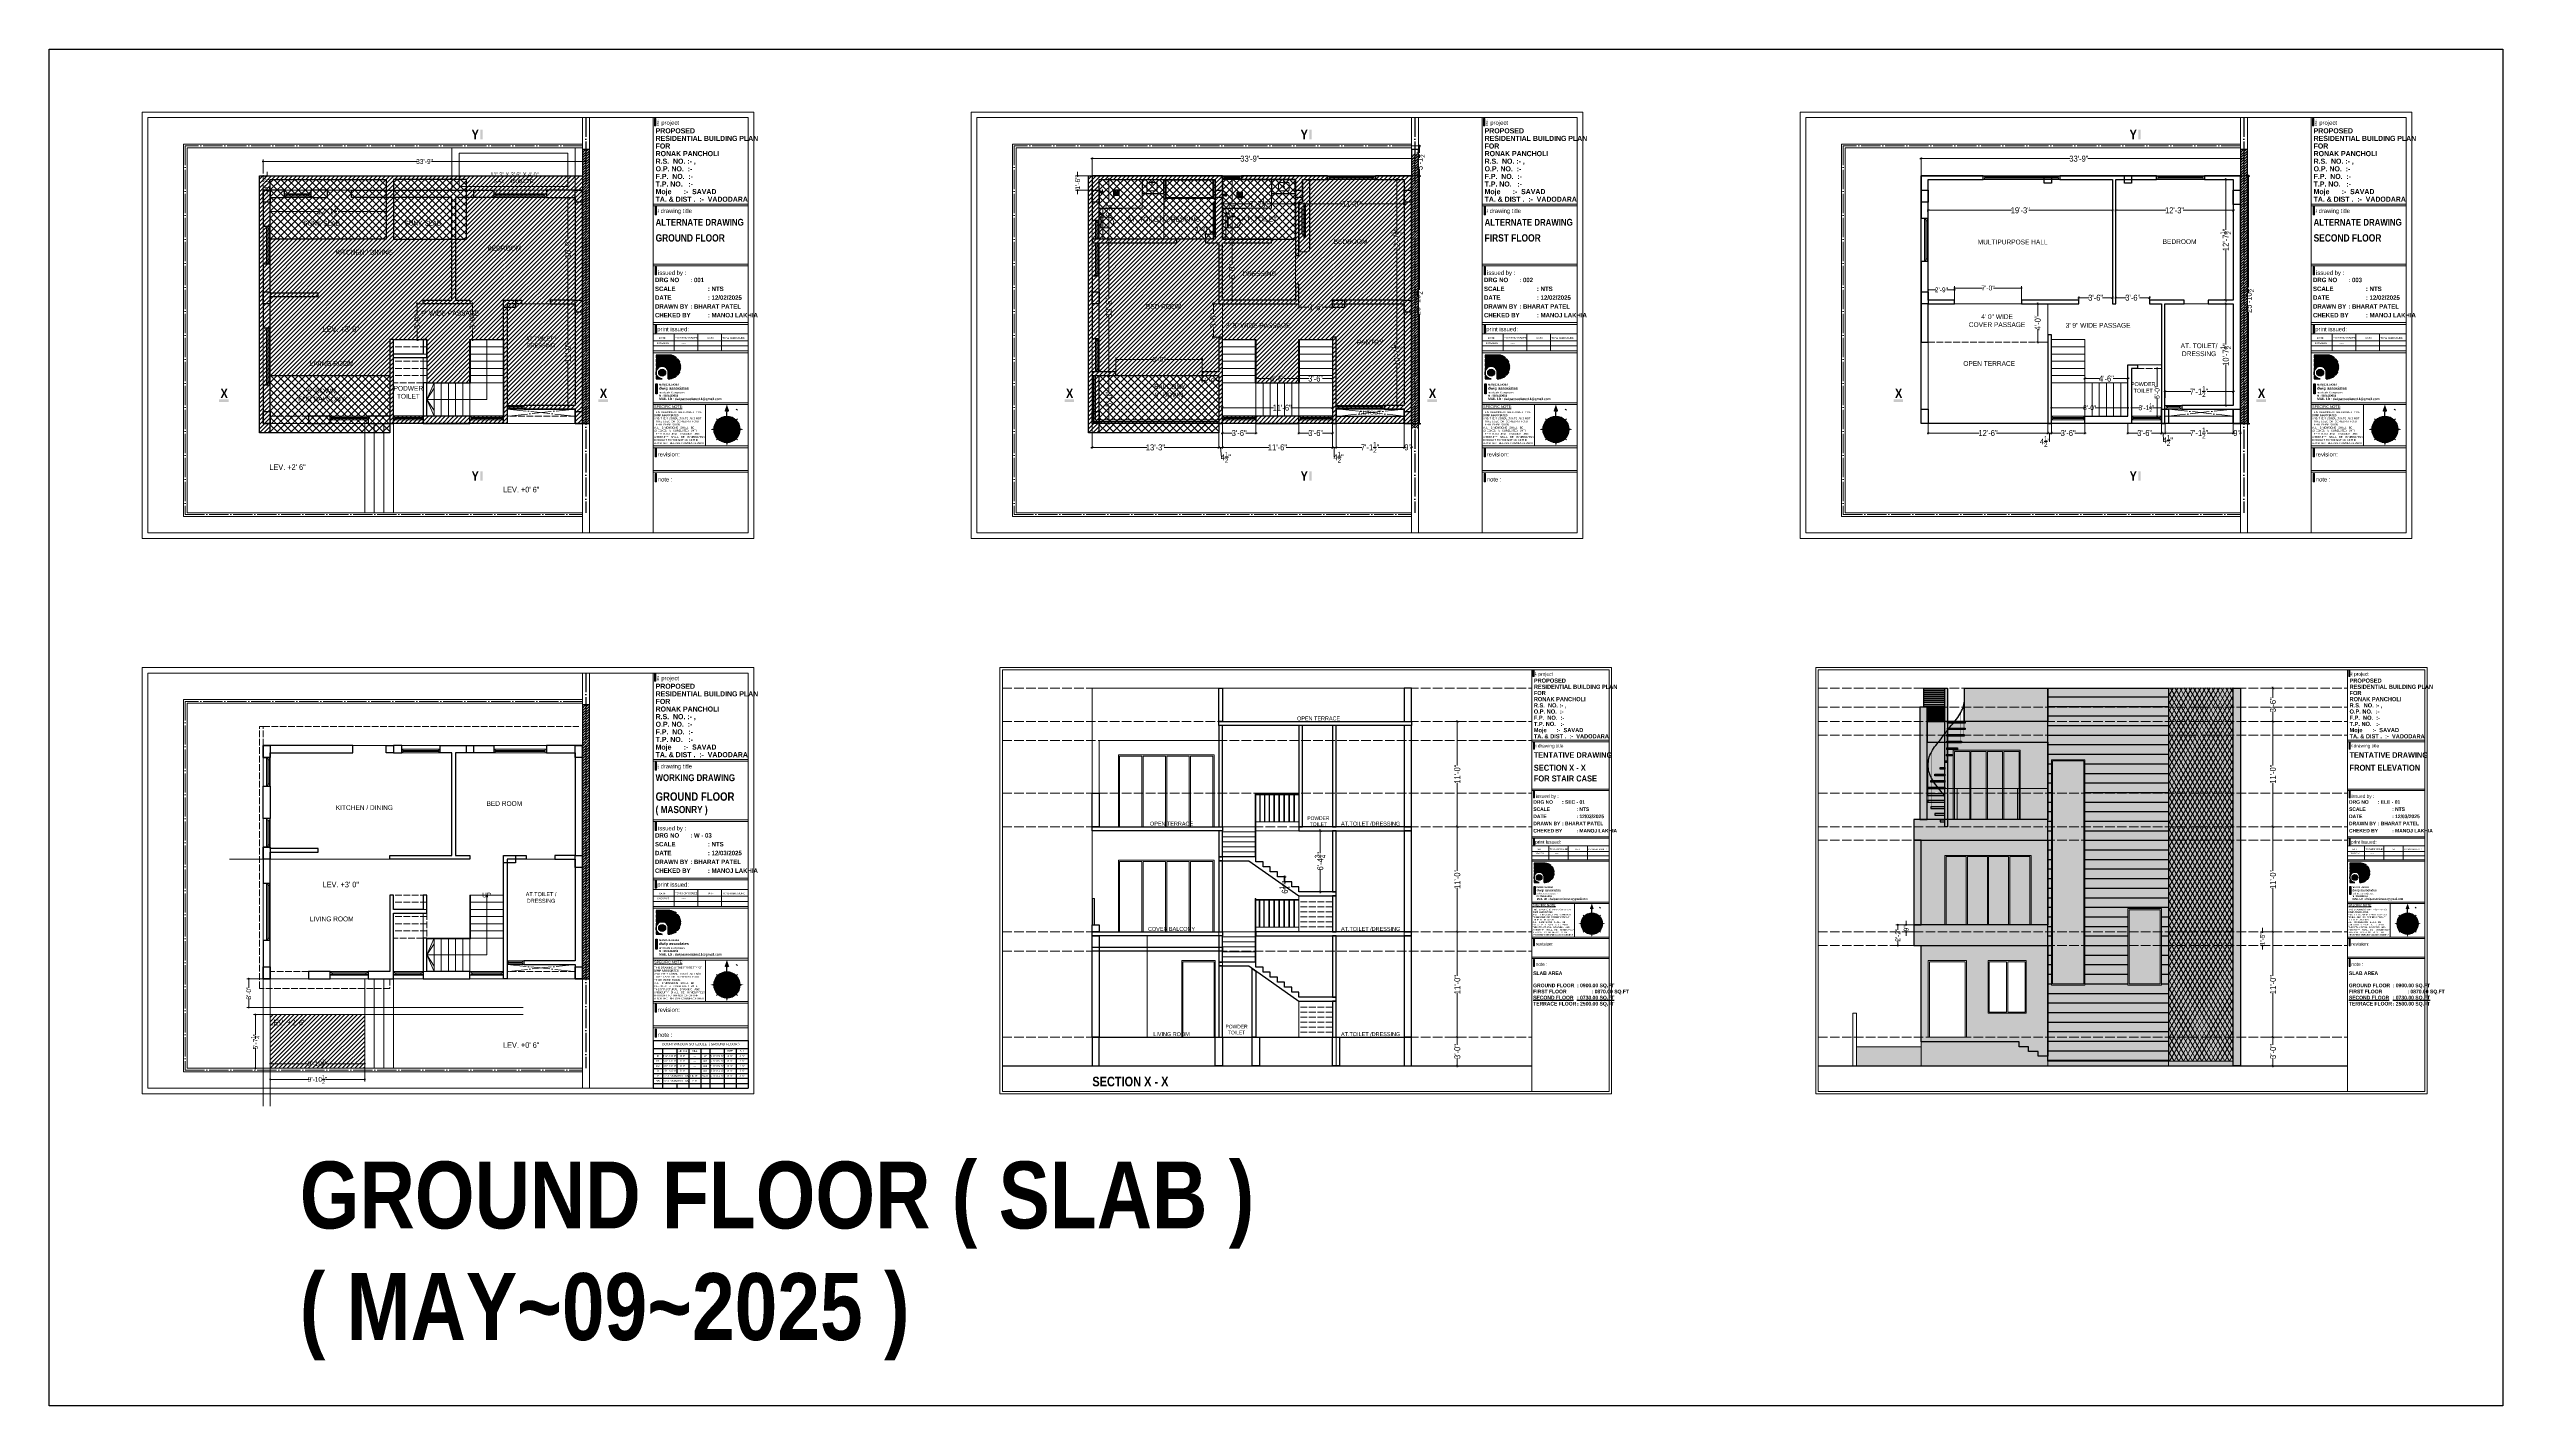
# Model space of a CAD drawing. Header units: millimetres. Extents: x 56222 to 120458, y -162468 to -121287.
# Drawn here: x 117380 to 120458, y -162468 to -160766 of the extents above; entities that cross this region are included whole.
import ezdxf
from ezdxf.enums import TextEntityAlignment as Align

# ---------------------------------------------------------------- set-up
doc = ezdxf.new("R2010")
doc.units = ezdxf.units.MM
doc.header["$MEASUREMENT"] = 0
doc.header["$PDMODE"] = 35
doc.linetypes.add('ACAD_ISO02W100', pattern=[15, 12, -3])
doc.linetypes.add('ACAD_ISO04W100', pattern=[30, 24, -3, 0, -3])
doc.layers.get('Defpoints').update_dxf_attribs({"color": 220})
for name, color, linetype, lineweight in [('@~LEVEL GRID LINE', 43, 'ACAD_ISO02W100', 9), ('CENTERLINE ( COLUMN ) ~ DIM', 7, 'Continuous', 9), ('COLUMN', 1, 'Continuous', 30), ('ELEVATION', 250, 'Continuous', 9), ('ELEVATION ( D~W~RaiL )', 250, 'Continuous', 9), ('ELEVATION ( HATCH )', 251, 'Continuous', 9), ('ELEVATION ( SPIRAL STAIR )', 250, 'Continuous', 9), ('ELEVATION ( WALL COLOUR ) X_', 7, 'Continuous', 9), ('Farniture', 59, 'Continuous', 25), ('FIRST FLOOR', 7, 'Continuous', 9), ('FIRST FLOOR ( DIM )', 250, 'Continuous', 9), ('FIRST FLOOR ( DW_RAIL )', 7, 'Continuous', 9), ('FIRST FLOOR ( TEXT )', 7, 'Continuous', 9), ('FIRST FLOOR_( PLine )_', 251, 'Continuous', 30), ('FIRST FLOOR_( STAIR )', 47, 'Continuous', 9), ('FURNITURE', 59, 'Continuous', 9), ('GROUND FLOOR', 7, 'Continuous', 9), ('GROUND FLOOR  ( HATCH )', 251, 'Continuous', 9), ('GROUND FLOOR  ( PLINE )', 251, 'Continuous', 30), ('GROUND FLOOR ( DW_RAIL )', 7, 'Continuous', 9), ('GROUND FLOOR ( STAIR )', 45, 'Continuous', 9), ('plot boundary', 26, 'Continuous', 30), ('SECOND FLOOR', 7, 'Continuous', 9), ('SECOND FLOOR  ( PLINE )', 251, 'Continuous', 30), ('SECOND FLOOR ( DIM )', 7, 'Continuous', 9), ('SECOND FLOOR ( DW_RAIL )', 7, 'Continuous', 9), ('SECOND FLOOR ( PLine )', 7, 'Continuous', 30), ('SECOND FLOOR ( TEXT )', 7, 'Continuous', 9), ('SECTION', 7, 'Continuous', 9), ('SECTION ( DIM )', 250, 'Continuous', 18), ('SECTION ( D~W~RaiL )', 250, 'Continuous', 18), ('SECTION ( GLASS  COLOUR ) X_', 7, 'Continuous', 9), ('SECTION ( PLine )', 251, 'Continuous', 30), ('SECTION ( SLAB PLine )', 104, 'Continuous', 30), ('STAIRCASE', 45, 'Continuous', 25), ('X_PLOT', 1, 'Continuous', 9), ('X_SHEET', 7, 'Continuous', 9), ('X~SLAB ( HATCH )', 251, 'Continuous', 9)]:
    doc.layers.add(name, color=color, linetype=linetype, lineweight=lineweight)
for name, color, linetype in [('ELEVATION ( GLASS COLOUR ) X_', 7, 'Continuous'), ('ELEVATION )~BOUNDRY ~( WALL COLOUR ) _', 7, 'Continuous'), ('GROUND FLOOR  ( Text )', 251, 'Continuous'), ('SECTION ( Text )', 250, 'Continuous')]:
    doc.layers.add(name, color=color, linetype=linetype)
doc.layers.add('XX~SLAB ( PLINE )', color=251, linetype='Continuous', plot=False)
doc.styles.add("AR_0'-0", font='arial.ttf')
doc.styles.add('AR_6', font='arial.ttf', dxfattribs={"height": 6})
doc.styles.add('Cn BT~6', font='swissc.ttf', dxfattribs={"height": 6})
doc.styles.add("Cn_BT_0'-0", font='swissc.ttf')
doc.styles.add('Cn_BT_7½', font='swissc.ttf', dxfattribs={"height": 7.5})
doc.styles.add('DUTCH801', font='dutcheb.ttf', dxfattribs={"height": 6.5})
doc.styles.add('KATHA', font='swissc.ttf')
doc.styles.get("Standard").update_dxf_attribs({"font": 'arial.ttf', "height": 6})
doc.dimstyles.new('Cn BT~6', dxfattribs={"dimtxt": 0.18, "dimasz": 2.5, "dimexe": 2.5, "dimexo": 0, "dimgap": 0.09, "dimtad": 0, "dimdec": 3, "dimzin": 3, "dimdsep": 46, "dimlunit": 4, "dimtxsty": 'Cn BT~6', "dimblk": 'DOT', "dimcen": 0.09, "dimdle": 2, "dimclrd": 250, "dimclre": 250, "dimclrt": 5, "dimadec": 0, "dimazin": 0, "dimtfac": 0.75, "dimtdec": 3, "dimtofl": 0, "dimtmove": 0, "dimatfit": 3, "dimfxl": 1, "dimtolj": 1, "dimtzin": 0, "dimlwd": 15, "dimlwe": 15, "dimarcsym": 0})
doc.dimstyles.new('Cn_BT_7½', dxfattribs={"dimtxt": 9, "dimasz": 3, "dimexe": 1.5, "dimexo": 0, "dimgap": 0.09, "dimtad": 0, "dimdec": 3, "dimzin": 3, "dimdsep": 46, "dimlunit": 4, "dimtxsty": 'Cn_BT_7½', "dimblk": 'ARCHTICK', "dimcen": 0.09, "dimdle": 1.5, "dimclrd": 251, "dimclre": 251, "dimclrt": 14, "dimadec": 0, "dimazin": 0, "dimtfac": 0.75, "dimtdec": 3, "dimtofl": 0, "dimtmove": 0, "dimatfit": 3, "dimfxl": 0, "dimtolj": 1, "dimtzin": 0, "dimlwd": 15, "dimlwe": 15, "dimarcsym": 0})

# ---------------------------------------------------------------- blocks, each defined once
blk = doc.blocks.new('NORTH')
h = blk.add_hatch(color=9)
h.set_gradient(color1=(201, 201, 201), color2=(237, 237, 237), one_color=1, tint=0.93, name='SPHERICAL')
edge = h.paths.add_edge_path()
edge.add_arc((329168.4, -156620.1), 24.1, 0, 360)
at = {"layer": 'X_SHEET'}
for color, points in [(47, [(329153.4, -156609.4), (329153.4, -156605.1), (329157.7, -156605.1)]), (224, [(329168.4, -156574.8), (329168.4, -156588.4), (329164.1, -156586.7)]), (47, [(329165.3, -156602), (329168.4, -156598.9), (329171.4, -156602)]), (230, [(329172.6, -156586.7), (329168.4, -156588.4), (329168.4, -156574.8)]), (47, [(329179, -156605.1), (329183.3, -156605.1), (329183.3, -156609.4)]), (224, [(329143.4, -156619.9), (329144.3, -156618.2), (329138.4, -156619.9)]), (230, [(329144.3, -156621.6), (329143.4, -156619.9), (329138.4, -156619.9)]), (47, [(329147.2, -156620), (329150.3, -156617), (329150.3, -156623.1)]), (47, [(329153.4, -156635), (329153.4, -156630.7), (329157.7, -156635)]), (47, [(329171.4, -156638.2), (329165.3, -156638.1), (329168.3, -156641.2)]), (230, [(329166.7, -156644.1), (329168.4, -156645), (329168.4, -156650.1)]), (224, [(329168.4, -156645), (329170.1, -156644.1), (329168.4, -156650.1)]), (47, [(329179, -156635), (329183.3, -156630.7), (329183.3, -156635)]), (47, [(329186.5, -156623.1), (329186.5, -156617), (329189.5, -156620.1)]), (224, [(329193.3, -156619.9), (329192.5, -156618.2), (329198.4, -156619.9)]), (230, [(329192.5, -156621.6), (329193.3, -156619.9), (329198.4, -156619.9)])]:
    blk.add_hatch(color=color, dxfattribs=at).paths.add_polyline_path(points)
at = {"color": 250, "lineweight": 9}
for p, q in [((329151.3, -156603), (329149.2, -156600.9)), ((329167.6, -156618.3), (329159.1, -156597.8)), ((329169.1, -156618.3), (329177.6, -156597.8)), ((329185.4, -156603), (329187.6, -156600.9)), ((329146.1, -156610.8), (329166.6, -156619.3)), ((329146.1, -156629.3), (329166.6, -156620.8)), ((329151.3, -156637.1), (329149.2, -156639.2)), ((329159.1, -156642.4), (329167.6, -156621.8)), ((329177.6, -156642.4), (329169.1, -156621.8)), ((329170.1, -156619.3), (329190.7, -156610.8)), ((329170.1, -156620.8), (329190.7, -156629.3)), ((329185.4, -156637.1), (329187.6, -156639.2))]:
    blk.add_line(p, q, dxfattribs=at)
at = {"color": 254, "lineweight": 5}
for p, q in [((329185.4, -156582.8), (329187.6, -156585)), ((329166.5, -156620.1), (329161.2, -156620.1)), ((329167, -156618.7), (329163.3, -156615)), ((329167, -156621.4), (329163.3, -156625.1)), ((329168.4, -156618.2), (329168.4, -156612.9)), ((329168.4, -156621.9), (329168.4, -156627.2)), ((329169.7, -156618.7), (329173.4, -156615)), ((329169.7, -156621.4), (329173.4, -156625.1)), ((329170.2, -156620.1), (329175.5, -156620.1))]:
    blk.add_line(p, q, dxfattribs=at)
at = {"color": 1}
blk.add_line((329171.1, -156626.7), (329169.1, -156621.8), dxfattribs=at)
at = {"lineweight": 9}
for radius in [24.1, 21.1, 10.2, 7.18, 1.88]:
    blk.add_circle((329168.4, -156620.1), radius, dxfattribs=at)
at = {"layer": 'X_SHEET', "color": 29, "linetype": 'Continuous', "lineweight": 25}
blk.add_line((329168.4, -156595.9), (329168.4, -156588.4), dxfattribs=at)
at = {"layer": 'X_SHEET', "color": 26, "linetype": 'ByBlock', "lineweight": -2, "style": 'DUTCH801'}
for s, rotation, p in [('NW', 44.9141, (329156.2, -156607.4)), ('N', 359.9141, (329168.3, -156602.4)), ('S', 359.9141, (329168.4, -156634.9)), ('SE', 44.9141, (329178.9, -156630.5))]:
    blk.add_text(s, height=2.7, rotation=rotation, dxfattribs=at).set_placement(p, align=Align.TOP_CENTER)
for s, rotation, p in [('NE', 314.9141, (329178.9, -156609.6)), ('W', 89.9141, (329153.5, -156620)), ('SW', 314.9141, (329156.3, -156632.7)), ('E', 89.9141, (329186.1, -156619.8))]:
    blk.add_text(s, height=2.7, rotation=rotation, dxfattribs=at).set_placement(p, align=Align.CENTER)
blk = doc.blocks.new('logo')
at = {"layer": 'STAIRCASE', "linetype": 'Continuous', "ltscale": 15}
h = blk.add_hatch(color=0, dxfattribs=at)
edge = h.paths.add_edge_path()
edge.add_line((52190, -8439), (52132, -8439))
edge.add_line((52132, -8439), (52132, -8451))
edge.add_line((52132, -8451), (52219, -8451))
edge.add_arc((52186, -8490), 51, 49.5898, 85.3906)
edge = h.paths.add_edge_path()
edge.add_line((52225, -8457), (52132, -8457))
edge.add_line((52132, -8457), (52132, -8469))
edge.add_line((52132, -8469), (52233, -8469))
edge.add_arc((52186, -8490), 51, 24.196, 40.1809)
edge = h.paths.add_edge_path()
edge.add_line((52235, -8475), (52132, -8475))
edge.add_line((52132, -8475), (52132, -8487))
edge.add_line((52132, -8487), (52237, -8487))
edge.add_arc((52186, -8490), 51, 3.3421, 17.076)
edge = h.paths.add_edge_path()
edge.add_line((52237, -8493), (52175, -8493))
edge.add_arc((52158, -8514), 26.8, 19.8001, 51.8901, ccw=False)
edge.add_line((52184, -8505), (52235, -8505))
edge.add_arc((52186, -8490), 51, 342.9464, 356.6794)
edge = h.paths.add_edge_path()
edge.add_line((52233, -8511), (52184, -8511))
edge.add_line((52184, -8511), (52184, -8523))
edge.add_line((52184, -8523), (52225, -8523))
edge.add_arc((52186, -8490), 51, 319.8472, 335.8275)
edge = h.paths.add_edge_path()
edge.add_line((52219, -8528), (52184, -8528))
edge.add_line((52184, -8528), (52184, -8540))
edge.add_line((52184, -8540), (52190, -8540))
edge.add_arc((52186, -8490), 51, 274.8693, 310.4434)
edge = h.paths.add_edge_path()
edge.add_line((52136, -8528), (52132, -8528))
edge.add_line((52132, -8528), (52132, -8540))
edge.add_line((52132, -8540), (52158, -8540))
edge.add_arc((52158, -8514), 26.8, 213.4982, 270, ccw=False)
edge = h.paths.add_edge_path()
edge.add_line((52132, -8514), (52132, -8523))
edge.add_line((52132, -8523), (52133, -8523))
edge.add_arc((52158, -8514), 26.8, 180, 199.307, ccw=False)
edge = h.paths.add_edge_path()
edge.add_line((52132, -8511), (52132, -8511))
edge.add_line((52132, -8511), (52132, -8514))
edge.add_arc((52158, -8514), 26.8, 173.2545, 180, ccw=False)
edge = h.paths.add_edge_path()
edge.add_line((52142, -8493), (52132, -8493))
edge.add_line((52132, -8493), (52132, -8505))
edge.add_line((52132, -8505), (52133, -8505))
edge.add_arc((52158, -8514), 26.8, 128.1099, 160.1999, ccw=False)
edge = h.paths.add_edge_path()
edge.add_arc((52158, -8514), 14.8, 0, 360)
at = {"layer": 'STAIRCASE', "color": 0, "linetype": 'Continuous', "ltscale": 15}
blk.add_line((52184, -8540), (52184, -8505), dxfattribs=at)
for points in [[(52190, -8439), (52132, -8439), (52132, -8451), (52219, -8451, 0.157494)], [(52225, -8457), (52132, -8457), (52132, -8469), (52233, -8469, 0.06986)], [(52235, -8475), (52132, -8475), (52132, -8487), (52237, -8487, 0.059998)], [(52142, -8493), (52132, -8493), (52132, -8505), (52133, -8505, -0.140942)], [(52132, -8511), (52132, -8511), (52132, -8514, -0.029441)], [(52132, -8514), (52132, -8523), (52133, -8523, -0.084443)], [(52136, -8528), (52132, -8528), (52132, -8540), (52158, -8540, -0.251655)], [(52237, -8493), (52175, -8493, -0.140942), (52184, -8505), (52235, -8505, 0.059993)], [(52233, -8511), (52184, -8511), (52184, -8523), (52225, -8523, 0.069841)], [(52219, -8528), (52184, -8528), (52184, -8540), (52190, -8540, 0.15648)]]:
    blk.add_lwpolyline(points, format="xyb", close=True, dxfattribs=at)
blk.add_circle((52158, -8514), 14.8, dxfattribs=at)
blk.add_arc((52158, -8514), 26.8, 19.8001, 270, dxfattribs=at)
blk = doc.blocks.new('_ArchTick')
at = {"color": 0, "linetype": 'ByBlock', "const_width": 0.15}
blk.add_lwpolyline([(-0.5, -0.5), (0.5, 0.5)], dxfattribs=at)
blk = doc.blocks.new('*D476')
at = {"layer": 'Defpoints', "color": 0, "transparency": 16777216}
for p in [(119084.7, -160887.3), (119089.2, -160924.8), (119099.6, -160924.8)]:
    blk.add_point(p, dxfattribs=at)
at = {"layer": 'FIRST FLOOR ( DIM )', "color": 251, "lineweight": 15, "transparency": 16777216}
for p, q in [((119084.7, -160887.3), (119101.1, -160887.3)), ((119099.6, -160885.8), (119099.6, -160895.8)), ((119089.2, -160924.8), (119101.1, -160924.8)), ((119099.6, -160926.3), (119099.6, -160916.2))]:
    blk.add_line(p, q, dxfattribs=at)
at = {"layer": 'FIRST FLOOR ( DIM )', "color": 251, "lineweight": 15, "transparency": 16777216, "xscale": 3, "yscale": 3, "zscale": 3}
for p, rotation in [((119099.6, -160887.3), 90), ((119099.6, -160924.8), 270)]:
    blk.add_blockref('_ArchTick', p, dxfattribs=dict(at, rotation=rotation))
at = {"layer": 'FIRST FLOOR ( DIM )', "color": 14, "transparency": 16777216, "insert": (119099.6, -160906), "char_height": 7.5, "attachment_point": 5, "rotation": 90, "style": 'Cn_BT_7½'}
blk.add_mtext('\\A1;3\'-1{\\H0.75x;\\S1/2;}"', dxfattribs=at)
blk = doc.blocks.new('*D477')
at = {"layer": 'Defpoints', "color": 0, "transparency": 16777216}
for p in [(119089.2, -160924.8), (119084.7, -161235.3), (119099.6, -161235.3)]:
    blk.add_point(p, dxfattribs=at)
at = {"layer": 'FIRST FLOOR ( DIM )', "color": 251, "lineweight": 15, "transparency": 16777216}
for p, q in [((119089.2, -160924.8), (119101.1, -160924.8)), ((119099.6, -160923.3), (119099.6, -161067.8)), ((119099.6, -161236.8), (119099.6, -161098.2)), ((119084.7, -161235.3), (119101.1, -161235.3))]:
    blk.add_line(p, q, dxfattribs=at)
at = {"layer": 'FIRST FLOOR ( DIM )', "color": 251, "lineweight": 15, "transparency": 16777216, "xscale": 3, "yscale": 3, "zscale": 3}
for p, rotation in [((119099.6, -160924.8), 90), ((119099.6, -161235.3), 270)]:
    blk.add_blockref('_ArchTick', p, dxfattribs=dict(at, rotation=rotation))
at = {"layer": 'FIRST FLOOR ( DIM )', "color": 14, "transparency": 16777216, "insert": (119096.6, -161083), "char_height": 7.5, "attachment_point": 5, "rotation": 90, "style": 'Cn_BT_7½'}
blk.add_mtext('\\A1;25\'-10{\\H0.75x;\\S1/2;}"', dxfattribs=at)
blk = doc.blocks.new('*D478')
at = {"layer": 'Defpoints', "color": 0, "transparency": 16777216}
for p in [(119080.2, -161085.3), (119070.9, -161212.8), (119080.2, -161212.8)]:
    blk.add_point(p, dxfattribs=at)
at = {"layer": 'FIRST FLOOR ( DIM )', "color": 251, "lineweight": 15, "transparency": 16777216}
for p, q in [((119080.2, -161085.3), (119069.4, -161085.3)), ((119070.9, -161083.8), (119070.9, -161136.5)), ((119070.9, -161214.3), (119070.9, -161161.5)), ((119080.2, -161212.8), (119069.4, -161212.8))]:
    blk.add_line(p, q, dxfattribs=at)
at = {"layer": 'FIRST FLOOR ( DIM )', "color": 251, "lineweight": 15, "transparency": 16777216, "xscale": 3, "yscale": 3, "zscale": 3}
for p, rotation in [((119070.9, -161085.3), 90), ((119070.9, -161212.8), 270)]:
    blk.add_blockref('_ArchTick', p, dxfattribs=dict(at, rotation=rotation))
at = {"layer": 'FIRST FLOOR ( DIM )', "color": 14, "transparency": 16777216, "insert": (119070.9, -161149), "char_height": 7.5, "attachment_point": 5, "rotation": 90, "style": 'Cn_BT_7½'}
blk.add_mtext('\\A1;10\'-7{\\H0.75x;\\S1/2;}"', dxfattribs=at)
blk = doc.blocks.new('*D479')
at = {"layer": 'Defpoints', "color": 0, "transparency": 16777216}
for p in [(119080.2, -160929.3), (119070.9, -161080.8), (119080.2, -161080.8)]:
    blk.add_point(p, dxfattribs=at)
at = {"layer": 'FIRST FLOOR ( DIM )', "color": 251, "lineweight": 15, "transparency": 16777216}
for p, q in [((119080.2, -160929.3), (119069.4, -160929.3)), ((119070.9, -160927.8), (119070.9, -160992.5)), ((119070.9, -161082.3), (119070.9, -161017.5)), ((119080.2, -161080.8), (119069.4, -161080.8))]:
    blk.add_line(p, q, dxfattribs=at)
at = {"layer": 'FIRST FLOOR ( DIM )', "color": 251, "lineweight": 15, "transparency": 16777216, "xscale": 3, "yscale": 3, "zscale": 3}
for p, rotation in [((119070.9, -160929.3), 90), ((119070.9, -161080.8), 270)]:
    blk.add_blockref('_ArchTick', p, dxfattribs=dict(at, rotation=rotation))
at = {"layer": 'FIRST FLOOR ( DIM )', "color": 14, "transparency": 16777216, "insert": (119070.9, -161005), "char_height": 7.5, "attachment_point": 5, "rotation": 90, "style": 'Cn_BT_7½'}
blk.add_mtext('\\A1;12\'-7{\\H0.75x;\\S1/2;}"', dxfattribs=at)
blk = doc.blocks.new('*D480')
at = {"layer": 'Defpoints', "color": 0, "transparency": 16777216}
for p in [(118948.2, -160957.8), (119080.2, -160957.8), (119080.2, -160960)]:
    blk.add_point(p, dxfattribs=at)
at = {"layer": 'FIRST FLOOR ( DIM )', "color": 251, "lineweight": 15, "transparency": 16777216}
for p, q in [((118946.7, -160960), (119003.3, -160960)), ((118948.2, -160957.8), (118948.2, -160961.5)), ((119081.7, -160960), (119025, -160960)), ((119080.2, -160957.8), (119080.2, -160961.5))]:
    blk.add_line(p, q, dxfattribs=at)
at = {"layer": 'FIRST FLOOR ( DIM )', "color": 251, "lineweight": 15, "transparency": 16777216, "xscale": 3, "yscale": 3, "zscale": 3, "rotation": 180}
blk.add_blockref('_ArchTick', (118948.2, -160960), dxfattribs=at)
at = {"layer": 'FIRST FLOOR ( DIM )', "color": 251, "lineweight": 15, "transparency": 16777216, "xscale": 3, "yscale": 3, "zscale": 3}
blk.add_blockref('_ArchTick', (119080.2, -160960), dxfattribs=at)
at = {"layer": 'FIRST FLOOR ( DIM )', "color": 14, "transparency": 16777216, "insert": (119014.2, -160960), "char_height": 7.5, "attachment_point": 5, "style": 'Cn_BT_7½'}
blk.add_mtext('\\A1;11\'-0"', dxfattribs=at)
blk = doc.blocks.new('*D481')
at = {"layer": 'Defpoints', "color": 0, "transparency": 16777216}
for p in [(118852.2, -160957.8), (118852.2, -160960), (118943.7, -160957.8)]:
    blk.add_point(p, dxfattribs=at)
at = {"layer": 'FIRST FLOOR ( DIM )', "color": 251, "lineweight": 15, "transparency": 16777216}
for p, q in [((118850.7, -160960), (118887.7, -160960)), ((118852.2, -160957.8), (118852.2, -160961.5)), ((118945.2, -160960), (118908.1, -160960)), ((118943.7, -160957.8), (118943.7, -160961.5))]:
    blk.add_line(p, q, dxfattribs=at)
at = {"layer": 'FIRST FLOOR ( DIM )', "color": 251, "lineweight": 15, "transparency": 16777216, "xscale": 3, "yscale": 3, "zscale": 3, "rotation": 180}
blk.add_blockref('_ArchTick', (118852.2, -160960), dxfattribs=at)
at = {"layer": 'FIRST FLOOR ( DIM )', "color": 251, "lineweight": 15, "transparency": 16777216, "xscale": 3, "yscale": 3, "zscale": 3}
blk.add_blockref('_ArchTick', (118943.7, -160960), dxfattribs=at)
at = {"layer": 'FIRST FLOOR ( DIM )', "color": 14, "transparency": 16777216, "insert": (118897.9, -160960), "char_height": 7.5, "attachment_point": 5, "style": 'Cn_BT_7½'}
blk.add_mtext('\\A1;7\'-7{\\H0.75x;\\S1/2;}"', dxfattribs=at)
blk = doc.blocks.new('*D482')
at = {"layer": 'Defpoints', "color": 0, "transparency": 16777216}
for p in [(118688.7, -160903.2), (118688.7, -160924.8), (119093.7, -160924.8)]:
    blk.add_point(p, dxfattribs=at)
at = {"layer": 'FIRST FLOOR ( DIM )', "color": 251, "lineweight": 15, "transparency": 16777216}
for p, q in [((118687.2, -160903.2), (118875.6, -160903.2)), ((118688.7, -160924.8), (118688.7, -160901.7)), ((119095.2, -160903.2), (118897.7, -160903.2)), ((119093.7, -160924.8), (119093.7, -160901.7))]:
    blk.add_line(p, q, dxfattribs=at)
at = {"layer": 'FIRST FLOOR ( DIM )', "color": 251, "lineweight": 15, "transparency": 16777216, "xscale": 3, "yscale": 3, "zscale": 3, "rotation": 180}
blk.add_blockref('_ArchTick', (118688.7, -160903.2), dxfattribs=at)
at = {"layer": 'FIRST FLOOR ( DIM )', "color": 251, "lineweight": 15, "transparency": 16777216, "xscale": 3, "yscale": 3, "zscale": 3}
blk.add_blockref('_ArchTick', (119093.7, -160903.2), dxfattribs=at)
at = {"layer": 'FIRST FLOOR ( DIM )', "color": 14, "transparency": 16777216, "insert": (118886.7, -160903.2), "char_height": 7.5, "attachment_point": 5, "style": 'Cn_BT_7½'}
blk.add_mtext('\\A1;33\'-9"', dxfattribs=at)
blk = doc.blocks.new('*D483')
at = {"layer": 'Defpoints', "color": 0, "transparency": 16777216}
for p in [(118852.2, -161208.3), (118990.2, -161208.3), (118990.2, -161215.7)]:
    blk.add_point(p, dxfattribs=at)
at = {"layer": 'FIRST FLOOR ( DIM )', "color": 251, "lineweight": 15, "transparency": 16777216}
for p, q in [((118850.7, -161215.7), (118916.3, -161215.7)), ((118852.2, -161208.3), (118852.2, -161217.2)), ((118991.7, -161215.7), (118938, -161215.7)), ((118990.2, -161208.3), (118990.2, -161217.2))]:
    blk.add_line(p, q, dxfattribs=at)
at = {"layer": 'FIRST FLOOR ( DIM )', "color": 251, "lineweight": 15, "transparency": 16777216, "xscale": 3, "yscale": 3, "zscale": 3, "rotation": 180}
blk.add_blockref('_ArchTick', (118852.2, -161215.7), dxfattribs=at)
at = {"layer": 'FIRST FLOOR ( DIM )', "color": 251, "lineweight": 15, "transparency": 16777216, "xscale": 3, "yscale": 3, "zscale": 3}
blk.add_blockref('_ArchTick', (118990.2, -161215.7), dxfattribs=at)
at = {"layer": 'FIRST FLOOR ( DIM )', "color": 14, "transparency": 16777216, "insert": (118927.2, -161215.7), "char_height": 7.5, "attachment_point": 5, "style": 'Cn_BT_7½'}
blk.add_mtext('\\A1;11\'-6"', dxfattribs=at)
blk = doc.blocks.new('*D484')
at = {"layer": 'Defpoints', "color": 0, "transparency": 16777216}
for p in [(118948.2, -161183.5), (118990.2, -161179.1), (118990.2, -161183.5)]:
    blk.add_point(p, dxfattribs=at)
at = {"layer": 'FIRST FLOOR ( DIM )', "color": 251, "lineweight": 15, "transparency": 16777216}
for p, q in [((118946.7, -161179.1), (118960.6, -161179.1)), ((118948.2, -161183.5), (118948.2, -161177.6)), ((118991.7, -161179.1), (118977.7, -161179.1)), ((118990.2, -161183.5), (118990.2, -161177.6))]:
    blk.add_line(p, q, dxfattribs=at)
at = {"layer": 'FIRST FLOOR ( DIM )', "color": 251, "lineweight": 15, "transparency": 16777216, "xscale": 3, "yscale": 3, "zscale": 3, "rotation": 180}
blk.add_blockref('_ArchTick', (118948.2, -161179.1), dxfattribs=at)
at = {"layer": 'FIRST FLOOR ( DIM )', "color": 251, "lineweight": 15, "transparency": 16777216, "xscale": 3, "yscale": 3, "zscale": 3}
blk.add_blockref('_ArchTick', (118990.2, -161179.1), dxfattribs=at)
at = {"layer": 'FIRST FLOOR ( DIM )', "color": 14, "transparency": 16777216, "insert": (118969.2, -161179.1), "char_height": 7.5, "attachment_point": 5, "style": 'Cn_BT_7½'}
blk.add_mtext('\\A1;3\'-6"', dxfattribs=at)
blk = doc.blocks.new('*D485')
at = {"layer": 'Defpoints', "color": 0, "transparency": 16777216}
for p in [(118894.2, -161184.3), (118948.2, -161179.1), (118948.2, -161184.3)]:
    blk.add_point(p, dxfattribs=at)
at = {"layer": 'FIRST FLOOR ( DIM )', "color": 251, "lineweight": 15, "transparency": 16777216}
for p, q in [((118892.7, -161179.1), (118912.6, -161179.1)), ((118894.2, -161184.3), (118894.2, -161177.6)), ((118949.7, -161179.1), (118929.8, -161179.1)), ((118948.2, -161184.3), (118948.2, -161177.6))]:
    blk.add_line(p, q, dxfattribs=at)
at = {"layer": 'FIRST FLOOR ( DIM )', "color": 251, "lineweight": 15, "transparency": 16777216, "xscale": 3, "yscale": 3, "zscale": 3, "rotation": 180}
blk.add_blockref('_ArchTick', (118894.2, -161179.1), dxfattribs=at)
at = {"layer": 'FIRST FLOOR ( DIM )', "color": 251, "lineweight": 15, "transparency": 16777216, "xscale": 3, "yscale": 3, "zscale": 3}
blk.add_blockref('_ArchTick', (118948.2, -161179.1), dxfattribs=at)
at = {"layer": 'FIRST FLOOR ( DIM )', "color": 14, "transparency": 16777216, "insert": (118921.2, -161179.1), "char_height": 7.5, "attachment_point": 5, "style": 'Cn_BT_7½'}
blk.add_mtext('\\A1;4\'-6"', dxfattribs=at)
blk = doc.blocks.new('*D486')
at = {"layer": 'Defpoints', "color": 0, "transparency": 16777216}
for p in [(118688.7, -161235.3), (118847.7, -161235.3), (118847.7, -161265.4)]:
    blk.add_point(p, dxfattribs=at)
at = {"layer": 'FIRST FLOOR ( DIM )', "color": 251, "lineweight": 15, "transparency": 16777216}
for p, q in [((118688.7, -161235.3), (118688.7, -161266.9)), ((118847.7, -161235.3), (118847.7, -161266.9)), ((118687.2, -161265.4), (118757.3, -161265.4)), ((118849.2, -161265.4), (118779, -161265.4))]:
    blk.add_line(p, q, dxfattribs=at)
at = {"layer": 'FIRST FLOOR ( DIM )', "color": 251, "lineweight": 15, "transparency": 16777216, "xscale": 3, "yscale": 3, "zscale": 3, "rotation": 180}
blk.add_blockref('_ArchTick', (118688.7, -161265.4), dxfattribs=at)
at = {"layer": 'FIRST FLOOR ( DIM )', "color": 251, "lineweight": 15, "transparency": 16777216, "xscale": 3, "yscale": 3, "zscale": 3}
blk.add_blockref('_ArchTick', (118847.7, -161265.4), dxfattribs=at)
at = {"layer": 'FIRST FLOOR ( DIM )', "color": 14, "transparency": 16777216, "insert": (118768.2, -161265.4), "char_height": 7.5, "attachment_point": 5, "style": 'Cn_BT_7½'}
blk.add_mtext('\\A1;13\'-3"', dxfattribs=at)
blk = doc.blocks.new('*D487')
at = {"layer": 'Defpoints', "color": 0, "transparency": 16777216}
for p in [(118847.7, -161235.3), (118852.2, -161235.3), (118852.2, -161265.4)]:
    blk.add_point(p, dxfattribs=at)
at = {"layer": 'FIRST FLOOR ( DIM )', "color": 251, "lineweight": 15, "transparency": 16777216}
for p, q in [((118847.7, -161235.3), (118847.7, -161266.9)), ((118852.2, -161235.3), (118852.2, -161266.9)), ((118846.2, -161265.4), (118853.7, -161265.4)), ((118849.9, -161265.4), (118851.1, -161277.8)), ((118851.1, -161277.8), (118851.3, -161277.8))]:
    blk.add_line(p, q, dxfattribs=at)
at = {"layer": 'FIRST FLOOR ( DIM )', "color": 251, "lineweight": 15, "transparency": 16777216, "xscale": 3, "yscale": 3, "zscale": 3, "rotation": 180}
blk.add_blockref('_ArchTick', (118847.7, -161265.4), dxfattribs=at)
at = {"layer": 'FIRST FLOOR ( DIM )', "color": 251, "lineweight": 15, "transparency": 16777216, "xscale": 3, "yscale": 3, "zscale": 3}
blk.add_blockref('_ArchTick', (118852.2, -161265.4), dxfattribs=at)
at = {"layer": 'FIRST FLOOR ( DIM )', "color": 14, "transparency": 16777216, "insert": (118856.6, -161277.8), "char_height": 7.5, "attachment_point": 5, "style": 'Cn_BT_7½'}
blk.add_mtext('\\A1;4{\\H0.75x;\\S1/2;}"', dxfattribs=at)
blk = doc.blocks.new('*D488')
at = {"layer": 'Defpoints', "color": 0, "transparency": 16777216}
for p in [(118852.2, -161235.3), (118894.2, -161235.3), (118894.2, -161247.4)]:
    blk.add_point(p, dxfattribs=at)
at = {"layer": 'FIRST FLOOR ( DIM )', "color": 251, "lineweight": 15, "transparency": 16777216}
for p, q in [((118850.7, -161247.4), (118864.6, -161247.4)), ((118852.2, -161235.3), (118852.2, -161248.9)), ((118895.7, -161247.4), (118881.7, -161247.4)), ((118894.2, -161235.3), (118894.2, -161248.9))]:
    blk.add_line(p, q, dxfattribs=at)
at = {"layer": 'FIRST FLOOR ( DIM )', "color": 251, "lineweight": 15, "transparency": 16777216, "xscale": 3, "yscale": 3, "zscale": 3, "rotation": 180}
blk.add_blockref('_ArchTick', (118852.2, -161247.4), dxfattribs=at)
at = {"layer": 'FIRST FLOOR ( DIM )', "color": 251, "lineweight": 15, "transparency": 16777216, "xscale": 3, "yscale": 3, "zscale": 3}
blk.add_blockref('_ArchTick', (118894.2, -161247.4), dxfattribs=at)
at = {"layer": 'FIRST FLOOR ( DIM )', "color": 14, "transparency": 16777216, "insert": (118873.2, -161247.4), "char_height": 7.5, "attachment_point": 5, "style": 'Cn_BT_7½'}
blk.add_mtext('\\A1;3\'-6"', dxfattribs=at)
blk = doc.blocks.new('*D489')
at = {"layer": 'Defpoints', "color": 0, "transparency": 16777216}
for p in [(118948.2, -161235.3), (118990.2, -161235.3), (118990.2, -161247.4)]:
    blk.add_point(p, dxfattribs=at)
at = {"layer": 'FIRST FLOOR ( DIM )', "color": 251, "lineweight": 15, "transparency": 16777216}
for p, q in [((118946.7, -161247.4), (118960.6, -161247.4)), ((118948.2, -161235.3), (118948.2, -161248.9)), ((118991.7, -161247.4), (118977.7, -161247.4)), ((118990.2, -161235.3), (118990.2, -161248.9))]:
    blk.add_line(p, q, dxfattribs=at)
at = {"layer": 'FIRST FLOOR ( DIM )', "color": 251, "lineweight": 15, "transparency": 16777216, "xscale": 3, "yscale": 3, "zscale": 3, "rotation": 180}
blk.add_blockref('_ArchTick', (118948.2, -161247.4), dxfattribs=at)
at = {"layer": 'FIRST FLOOR ( DIM )', "color": 251, "lineweight": 15, "transparency": 16777216, "xscale": 3, "yscale": 3, "zscale": 3}
blk.add_blockref('_ArchTick', (118990.2, -161247.4), dxfattribs=at)
at = {"layer": 'FIRST FLOOR ( DIM )', "color": 14, "transparency": 16777216, "insert": (118969.2, -161247.4), "char_height": 7.5, "attachment_point": 5, "style": 'Cn_BT_7½'}
blk.add_mtext('\\A1;3\'-6"', dxfattribs=at)
blk = doc.blocks.new('*D490')
at = {"layer": 'Defpoints', "color": 0, "transparency": 16777216}
for p in [(118990.2, -161235.3), (118994.7, -161235.3), (118994.7, -161265.4)]:
    blk.add_point(p, dxfattribs=at)
at = {"layer": 'FIRST FLOOR ( DIM )', "color": 251, "lineweight": 15, "transparency": 16777216}
for p, q in [((118990.2, -161235.3), (118990.2, -161266.9)), ((118994.7, -161235.3), (118994.7, -161266.9)), ((118988.7, -161265.4), (118996.2, -161265.4)), ((118992.4, -161265.4), (118992.4, -161277.7)), ((118992.4, -161277.7), (118992.6, -161277.7))]:
    blk.add_line(p, q, dxfattribs=at)
at = {"layer": 'FIRST FLOOR ( DIM )', "color": 251, "lineweight": 15, "transparency": 16777216, "xscale": 3, "yscale": 3, "zscale": 3, "rotation": 180}
blk.add_blockref('_ArchTick', (118990.2, -161265.4), dxfattribs=at)
at = {"layer": 'FIRST FLOOR ( DIM )', "color": 251, "lineweight": 15, "transparency": 16777216, "xscale": 3, "yscale": 3, "zscale": 3}
blk.add_blockref('_ArchTick', (118994.7, -161265.4), dxfattribs=at)
at = {"layer": 'FIRST FLOOR ( DIM )', "color": 14, "transparency": 16777216, "insert": (118997.9, -161277.7), "char_height": 7.5, "attachment_point": 5, "style": 'Cn_BT_7½'}
blk.add_mtext('\\A1;4{\\H0.75x;\\S1/2;}"', dxfattribs=at)
blk = doc.blocks.new('*D491')
at = {"layer": 'Defpoints', "color": 0, "transparency": 16777216}
for p in [(118994.7, -161235.3), (119080.2, -161235.3), (119080.2, -161265.4)]:
    blk.add_point(p, dxfattribs=at)
at = {"layer": 'FIRST FLOOR ( DIM )', "color": 251, "lineweight": 15, "transparency": 16777216}
for p, q in [((118994.7, -161235.3), (118994.7, -161266.9)), ((119080.2, -161235.3), (119080.2, -161266.9)), ((118993.2, -161265.4), (119027.2, -161265.4)), ((119081.7, -161265.4), (119047.6, -161265.4))]:
    blk.add_line(p, q, dxfattribs=at)
at = {"layer": 'FIRST FLOOR ( DIM )', "color": 251, "lineweight": 15, "transparency": 16777216, "xscale": 3, "yscale": 3, "zscale": 3, "rotation": 180}
blk.add_blockref('_ArchTick', (118994.7, -161265.4), dxfattribs=at)
at = {"layer": 'FIRST FLOOR ( DIM )', "color": 251, "lineweight": 15, "transparency": 16777216, "xscale": 3, "yscale": 3, "zscale": 3}
blk.add_blockref('_ArchTick', (119080.2, -161265.4), dxfattribs=at)
at = {"layer": 'FIRST FLOOR ( DIM )', "color": 14, "transparency": 16777216, "insert": (119037.4, -161265.4), "char_height": 7.5, "attachment_point": 5, "style": 'Cn_BT_7½'}
blk.add_mtext('\\A1;7\'-1{\\H0.75x;\\S1/2;}"', dxfattribs=at)
blk = doc.blocks.new('*D492')
at = {"layer": 'Defpoints', "color": 0, "transparency": 16777216}
for p in [(119080.2, -161235.3), (119089.2, -161235.3), (119089.2, -161265.4)]:
    blk.add_point(p, dxfattribs=at)
at = {"layer": 'FIRST FLOOR ( DIM )', "color": 251, "lineweight": 15, "transparency": 16777216}
for p, q in [((119080.2, -161235.3), (119080.2, -161266.9)), ((119089.2, -161235.3), (119089.2, -161266.9)), ((119078.7, -161265.4), (119081, -161265.4)), ((119090.7, -161265.4), (119088.3, -161265.4))]:
    blk.add_line(p, q, dxfattribs=at)
at = {"layer": 'FIRST FLOOR ( DIM )', "color": 251, "lineweight": 15, "transparency": 16777216, "xscale": 3, "yscale": 3, "zscale": 3, "rotation": 180}
blk.add_blockref('_ArchTick', (119080.2, -161265.4), dxfattribs=at)
at = {"layer": 'FIRST FLOOR ( DIM )', "color": 251, "lineweight": 15, "transparency": 16777216, "xscale": 3, "yscale": 3, "zscale": 3}
blk.add_blockref('_ArchTick', (119089.2, -161265.4), dxfattribs=at)
at = {"layer": 'FIRST FLOOR ( DIM )', "color": 14, "transparency": 16777216, "insert": (119084.7, -161265.4), "char_height": 7.5, "attachment_point": 5, "style": 'Cn_BT_7½'}
blk.add_mtext('\\A1;9"', dxfattribs=at)
blk = doc.blocks.new('*D493')
at = {"layer": 'Defpoints', "color": 0, "transparency": 16777216}
for p in [(118852.2, -161085.3), (118840.9, -161127.3), (118852.2, -161127.3)]:
    blk.add_point(p, dxfattribs=at)
at = {"layer": 'FIRST FLOOR ( DIM )', "color": 251, "lineweight": 15, "transparency": 16777216}
for p, q in [((118852.2, -161085.3), (118839.4, -161085.3)), ((118840.9, -161083.8), (118840.9, -161097.7)), ((118840.9, -161128.8), (118840.9, -161114.8)), ((118852.2, -161127.3), (118839.4, -161127.3))]:
    blk.add_line(p, q, dxfattribs=at)
at = {"layer": 'FIRST FLOOR ( DIM )', "color": 251, "lineweight": 15, "transparency": 16777216, "xscale": 3, "yscale": 3, "zscale": 3}
for p, rotation in [((118840.9, -161085.3), 90), ((118840.9, -161127.3), 270)]:
    blk.add_blockref('_ArchTick', p, dxfattribs=dict(at, rotation=rotation))
at = {"layer": 'FIRST FLOOR ( DIM )', "color": 14, "transparency": 16777216, "insert": (118840.9, -161106.3), "char_height": 7.5, "attachment_point": 5, "rotation": 90, "style": 'Cn_BT_7½'}
blk.add_mtext('\\A1;3\'-6"', dxfattribs=at)
blk = doc.blocks.new('*D494')
at = {"layer": 'Defpoints', "color": 0, "transparency": 16777216}
for p in [(118703.3, -160929.3), (118703.3, -161004.3), (118709.7, -161004.3)]:
    blk.add_point(p, dxfattribs=at)
at = {"layer": 'FIRST FLOOR ( DIM )', "color": 251, "lineweight": 15, "transparency": 16777216}
for p, q in [((118703.3, -160929.3), (118711.2, -160929.3)), ((118709.7, -160927.8), (118709.7, -160958.2)), ((118709.7, -161005.8), (118709.7, -160975.3)), ((118703.3, -161004.3), (118711.2, -161004.3))]:
    blk.add_line(p, q, dxfattribs=at)
at = {"layer": 'FIRST FLOOR ( DIM )', "color": 251, "lineweight": 15, "transparency": 16777216, "xscale": 3, "yscale": 3, "zscale": 3}
for p, rotation in [((118709.7, -160929.3), 90), ((118709.7, -161004.3), 270)]:
    blk.add_blockref('_ArchTick', p, dxfattribs=dict(at, rotation=rotation))
at = {"layer": 'FIRST FLOOR ( DIM )', "color": 14, "transparency": 16777216, "insert": (118709.7, -160966.8), "char_height": 7.5, "attachment_point": 5, "rotation": 90, "style": 'Cn_BT_7½'}
blk.add_mtext('\\A1;6\'-3"', dxfattribs=at)
blk = doc.blocks.new('*D495')
at = {"layer": 'Defpoints', "color": 0, "transparency": 16777216}
for p in [(118852.2, -161008.8), (118852.2, -161080.8), (118864.4, -161080.8)]:
    blk.add_point(p, dxfattribs=at)
at = {"layer": 'FIRST FLOOR ( DIM )', "color": 251, "lineweight": 15, "transparency": 16777216}
for p, q in [((118852.2, -161008.8), (118865.9, -161008.8)), ((118864.4, -161007.3), (118864.4, -161036.2)), ((118864.4, -161082.3), (118864.4, -161053.3)), ((118852.2, -161080.8), (118865.9, -161080.8))]:
    blk.add_line(p, q, dxfattribs=at)
at = {"layer": 'FIRST FLOOR ( DIM )', "color": 251, "lineweight": 15, "transparency": 16777216, "xscale": 3, "yscale": 3, "zscale": 3}
for p, rotation in [((118864.4, -161008.8), 90), ((118864.4, -161080.8), 270)]:
    blk.add_blockref('_ArchTick', p, dxfattribs=dict(at, rotation=rotation))
at = {"layer": 'FIRST FLOOR ( DIM )', "color": 14, "transparency": 16777216, "insert": (118864.4, -161044.8), "char_height": 7.5, "attachment_point": 5, "rotation": 90, "style": 'Cn_BT_7½'}
blk.add_mtext('\\A1;6\'-0"', dxfattribs=at)
blk = doc.blocks.new('*D496')
at = {"layer": 'Defpoints', "color": 0, "transparency": 16777216}
for p in [(118702.8, -161175.3), (118709.7, -161175.3), (118702.8, -161235.3)]:
    blk.add_point(p, dxfattribs=at)
at = {"layer": 'FIRST FLOOR ( DIM )', "color": 251, "lineweight": 15, "transparency": 16777216}
for p, q in [((118702.8, -161175.3), (118711.2, -161175.3)), ((118709.7, -161173.8), (118709.7, -161196.7)), ((118709.7, -161236.8), (118709.7, -161213.8)), ((118702.8, -161235.3), (118711.2, -161235.3))]:
    blk.add_line(p, q, dxfattribs=at)
at = {"layer": 'FIRST FLOOR ( DIM )', "color": 251, "lineweight": 15, "transparency": 16777216, "xscale": 3, "yscale": 3, "zscale": 3}
for p, rotation in [((118709.7, -161175.3), 90), ((118709.7, -161235.3), 270)]:
    blk.add_blockref('_ArchTick', p, dxfattribs=dict(at, rotation=rotation))
at = {"layer": 'FIRST FLOOR ( DIM )', "color": 14, "transparency": 16777216, "insert": (118709.7, -161205.3), "char_height": 7.5, "attachment_point": 5, "rotation": 90, "style": 'Cn_BT_7½'}
blk.add_mtext('\\A1;5\'-0"', dxfattribs=at)
blk = doc.blocks.new('*D497')
at = {"layer": 'Defpoints', "color": 0, "transparency": 16777216}
for p in [(120034.5, -161203.4), (120120, -161195.4), (120120, -161203.4)]:
    blk.add_point(p, dxfattribs=at)
at = {"layer": 'SECOND FLOOR ( DIM )', "color": 251, "lineweight": 15, "transparency": 16777216}
for p, q in [((120033, -161195.4), (120067, -161195.4)), ((120034.5, -161203.4), (120034.5, -161193.9)), ((120121.5, -161195.4), (120087.4, -161195.4)), ((120120, -161203.4), (120120, -161193.9))]:
    blk.add_line(p, q, dxfattribs=at)
at = {"layer": 'SECOND FLOOR ( DIM )', "color": 251, "lineweight": 15, "transparency": 16777216, "xscale": 3, "yscale": 3, "zscale": 3, "rotation": 180}
blk.add_blockref('_ArchTick', (120034.5, -161195.4), dxfattribs=at)
at = {"layer": 'SECOND FLOOR ( DIM )', "color": 251, "lineweight": 15, "transparency": 16777216, "xscale": 3, "yscale": 3, "zscale": 3}
blk.add_blockref('_ArchTick', (120120, -161195.4), dxfattribs=at)
at = {"layer": 'SECOND FLOOR ( DIM )', "color": 14, "transparency": 16777216, "insert": (120077.2, -161195.4), "char_height": 7.5, "attachment_point": 5, "style": 'Cn_BT_7½'}
blk.add_mtext('\\A1;7\'-1{\\H0.75x;\\S1/2;}"', dxfattribs=at)
blk = doc.blocks.new('*D498')
at = {"layer": 'Defpoints', "color": 0, "transparency": 16777216}
for p in [(120129, -160924.8), (120124.5, -161235.3), (120139.4, -161235.3)]:
    blk.add_point(p, dxfattribs=at)
at = {"layer": 'SECOND FLOOR ( DIM )', "color": 251, "lineweight": 15, "transparency": 16777216}
for p, q in [((120129, -160924.8), (120140.9, -160924.8)), ((120139.4, -160923.3), (120139.4, -161064.8)), ((120139.4, -161236.8), (120139.4, -161095.2)), ((120124.5, -161235.3), (120140.9, -161235.3))]:
    blk.add_line(p, q, dxfattribs=at)
at = {"layer": 'SECOND FLOOR ( DIM )', "color": 251, "lineweight": 15, "transparency": 16777216, "xscale": 3, "yscale": 3, "zscale": 3}
for p, rotation in [((120139.4, -160924.8), 90), ((120139.4, -161235.3), 270)]:
    blk.add_blockref('_ArchTick', p, dxfattribs=dict(at, rotation=rotation))
at = {"layer": 'SECOND FLOOR ( DIM )', "color": 14, "transparency": 16777216, "insert": (120139.4, -161080), "char_height": 7.5, "attachment_point": 5, "rotation": 90, "style": 'Cn_BT_7½'}
blk.add_mtext('\\A1;25\'-10{\\H0.75x;\\S1/2;}"', dxfattribs=at)
blk = doc.blocks.new('*D499')
at = {"layer": 'Defpoints', "color": 0, "transparency": 16777216}
for p in [(120120, -161085.3), (120110.7, -161212.8), (120120, -161212.8)]:
    blk.add_point(p, dxfattribs=at)
at = {"layer": 'SECOND FLOOR ( DIM )', "color": 251, "lineweight": 15, "transparency": 16777216}
for p, q in [((120120, -161085.3), (120109.2, -161085.3)), ((120110.7, -161083.8), (120110.7, -161136.5)), ((120110.7, -161214.3), (120110.7, -161161.5)), ((120120, -161212.8), (120109.2, -161212.8))]:
    blk.add_line(p, q, dxfattribs=at)
at = {"layer": 'SECOND FLOOR ( DIM )', "color": 251, "lineweight": 15, "transparency": 16777216, "xscale": 3, "yscale": 3, "zscale": 3}
for p, rotation in [((120110.7, -161085.3), 90), ((120110.7, -161212.8), 270)]:
    blk.add_blockref('_ArchTick', p, dxfattribs=dict(at, rotation=rotation))
at = {"layer": 'SECOND FLOOR ( DIM )', "color": 14, "transparency": 16777216, "insert": (120110.7, -161149), "char_height": 7.5, "attachment_point": 5, "rotation": 90, "style": 'Cn_BT_7½'}
blk.add_mtext('\\A1;10\'-7{\\H0.75x;\\S1/2;}"', dxfattribs=at)
blk = doc.blocks.new('*D500')
at = {"layer": 'Defpoints', "color": 0, "transparency": 16777216}
for p in [(120120, -160929.3), (120110.7, -161080.8), (120120, -161080.8)]:
    blk.add_point(p, dxfattribs=at)
at = {"layer": 'SECOND FLOOR ( DIM )', "color": 251, "lineweight": 15, "transparency": 16777216}
for p, q in [((120120, -160929.3), (120109.2, -160929.3)), ((120110.7, -160927.8), (120110.7, -160992.5)), ((120110.7, -161082.3), (120110.7, -161017.5)), ((120120, -161080.8), (120109.2, -161080.8))]:
    blk.add_line(p, q, dxfattribs=at)
at = {"layer": 'SECOND FLOOR ( DIM )', "color": 251, "lineweight": 15, "transparency": 16777216, "xscale": 3, "yscale": 3, "zscale": 3}
for p, rotation in [((120110.7, -160929.3), 90), ((120110.7, -161080.8), 270)]:
    blk.add_blockref('_ArchTick', p, dxfattribs=dict(at, rotation=rotation))
at = {"layer": 'SECOND FLOOR ( DIM )', "color": 14, "transparency": 16777216, "insert": (120110.7, -161005), "char_height": 7.5, "attachment_point": 5, "rotation": 90, "style": 'Cn_BT_7½'}
blk.add_mtext('\\A1;12\'-7{\\H0.75x;\\S1/2;}"', dxfattribs=at)
blk = doc.blocks.new('*D501')
at = {"layer": 'Defpoints', "color": 0, "transparency": 16777216}
for p in [(119973, -160957.8), (120120, -160957.8), (120120, -160968)]:
    blk.add_point(p, dxfattribs=at)
at = {"layer": 'SECOND FLOOR ( DIM )', "color": 251, "lineweight": 15, "transparency": 16777216}
for p, q in [((119971.5, -160968), (120035.6, -160968)), ((119973, -160957.8), (119973, -160969.5)), ((120121.5, -160968), (120057.3, -160968)), ((120120, -160957.8), (120120, -160969.5))]:
    blk.add_line(p, q, dxfattribs=at)
at = {"layer": 'SECOND FLOOR ( DIM )', "color": 251, "lineweight": 15, "transparency": 16777216, "xscale": 3, "yscale": 3, "zscale": 3, "rotation": 180}
blk.add_blockref('_ArchTick', (119973, -160968), dxfattribs=at)
at = {"layer": 'SECOND FLOOR ( DIM )', "color": 251, "lineweight": 15, "transparency": 16777216, "xscale": 3, "yscale": 3, "zscale": 3}
blk.add_blockref('_ArchTick', (120120, -160968), dxfattribs=at)
at = {"layer": 'SECOND FLOOR ( DIM )', "color": 14, "transparency": 16777216, "insert": (120046.5, -160968), "char_height": 7.5, "attachment_point": 5, "style": 'Cn_BT_7½'}
blk.add_mtext('\\A1;12\'-3"', dxfattribs=at)
blk = doc.blocks.new('*D502')
at = {"layer": 'Defpoints', "color": 0, "transparency": 16777216}
for p in [(119737.5, -160957.8), (119737.5, -160968), (119968.5, -160957.8)]:
    blk.add_point(p, dxfattribs=at)
at = {"layer": 'SECOND FLOOR ( DIM )', "color": 251, "lineweight": 15, "transparency": 16777216}
for p, q in [((119736, -160968), (119842.1, -160968)), ((119737.5, -160957.8), (119737.5, -160969.5)), ((119970, -160968), (119863.8, -160968)), ((119968.5, -160957.8), (119968.5, -160969.5))]:
    blk.add_line(p, q, dxfattribs=at)
at = {"layer": 'SECOND FLOOR ( DIM )', "color": 251, "lineweight": 15, "transparency": 16777216, "xscale": 3, "yscale": 3, "zscale": 3, "rotation": 180}
blk.add_blockref('_ArchTick', (119737.5, -160968), dxfattribs=at)
at = {"layer": 'SECOND FLOOR ( DIM )', "color": 251, "lineweight": 15, "transparency": 16777216, "xscale": 3, "yscale": 3, "zscale": 3}
blk.add_blockref('_ArchTick', (119968.5, -160968), dxfattribs=at)
at = {"layer": 'SECOND FLOOR ( DIM )', "color": 14, "transparency": 16777216, "insert": (119853, -160968), "char_height": 7.5, "attachment_point": 5, "style": 'Cn_BT_7½'}
blk.add_mtext('\\A1;19\'-3"', dxfattribs=at)
blk = doc.blocks.new('*D503')
at = {"layer": 'Defpoints', "color": 0, "transparency": 16777216}
for p in [(119728.5, -160903.2), (119728.5, -160924.8), (120133.5, -160924.8)]:
    blk.add_point(p, dxfattribs=at)
at = {"layer": 'SECOND FLOOR ( DIM )', "color": 251, "lineweight": 15, "transparency": 16777216}
for p, q in [((119727, -160903.2), (119915.5, -160903.2)), ((119728.5, -160924.8), (119728.5, -160901.7)), ((120135, -160903.2), (119937.5, -160903.2)), ((120133.5, -160924.8), (120133.5, -160901.7))]:
    blk.add_line(p, q, dxfattribs=at)
at = {"layer": 'SECOND FLOOR ( DIM )', "color": 251, "lineweight": 15, "transparency": 16777216, "xscale": 3, "yscale": 3, "zscale": 3, "rotation": 180}
blk.add_blockref('_ArchTick', (119728.5, -160903.2), dxfattribs=at)
at = {"layer": 'SECOND FLOOR ( DIM )', "color": 251, "lineweight": 15, "transparency": 16777216, "xscale": 3, "yscale": 3, "zscale": 3}
blk.add_blockref('_ArchTick', (120133.5, -160903.2), dxfattribs=at)
at = {"layer": 'SECOND FLOOR ( DIM )', "color": 14, "transparency": 16777216, "insert": (119926.5, -160903.2), "char_height": 7.5, "attachment_point": 5, "style": 'Cn_BT_7½'}
blk.add_mtext('\\A1;33\'-9"', dxfattribs=at)
blk = doc.blocks.new('_Dot')
at = {"color": 0, "linetype": 'ByBlock', "lineweight": -2}
blk.add_line((-0.5, 0), (-1, 0), dxfattribs=at)
at = {"color": 0, "linetype": 'ByBlock', "const_width": 0.5}
blk.add_lwpolyline([(-0.25, 0, 1), (0.25, 0, 1)], format="xyb", close=True, dxfattribs=at)
blk = doc.blocks.new('*D504')
at = {"layer": 'Defpoints', "color": 0, "transparency": 16777216}
for p in [(119892, -161208.3), (119988, -161208.3), (119988, -161215.7)]:
    blk.add_point(p, dxfattribs=at)
at = {"layer": 'SECOND FLOOR ( DIM )', "color": 250, "lineweight": 15, "transparency": 16777216}
for p, q in [((119892, -161208.3), (119892, -161218.2)), ((119894.5, -161215.7), (119933.2, -161215.7)), ((119985.5, -161215.7), (119946.8, -161215.7)), ((119988, -161208.3), (119988, -161218.2))]:
    blk.add_line(p, q, dxfattribs=at)
at = {"layer": 'SECOND FLOOR ( DIM )', "color": 250, "lineweight": 15, "transparency": 16777216, "xscale": 2.5, "yscale": 2.5, "zscale": 2.5, "rotation": 180}
blk.add_blockref('_Dot', (119892, -161215.7), dxfattribs=at)
at = {"layer": 'SECOND FLOOR ( DIM )', "color": 250, "lineweight": 15, "transparency": 16777216, "xscale": 2.5, "yscale": 2.5, "zscale": 2.5}
blk.add_blockref('_Dot', (119988, -161215.7), dxfattribs=at)
at = {"layer": 'SECOND FLOOR ( DIM )', "color": 5, "transparency": 16777216, "insert": (119940, -161215.7), "char_height": 6, "attachment_point": 5, "style": 'Cn BT~6'}
blk.add_mtext('\\A1;8\'-0"', dxfattribs=at)
blk = doc.blocks.new('*D505')
at = {"layer": 'Defpoints', "color": 0, "transparency": 16777216}
for p in [(119934, -161184.3), (119988, -161179.1), (119988, -161184.3)]:
    blk.add_point(p, dxfattribs=at)
at = {"layer": 'SECOND FLOOR ( DIM )', "color": 251, "lineweight": 15, "transparency": 16777216}
for p, q in [((119932.5, -161179.1), (119952.4, -161179.1)), ((119934, -161184.3), (119934, -161177.6)), ((119989.5, -161179.1), (119969.6, -161179.1)), ((119988, -161184.3), (119988, -161177.6))]:
    blk.add_line(p, q, dxfattribs=at)
at = {"layer": 'SECOND FLOOR ( DIM )', "color": 251, "lineweight": 15, "transparency": 16777216, "xscale": 3, "yscale": 3, "zscale": 3, "rotation": 180}
blk.add_blockref('_ArchTick', (119934, -161179.1), dxfattribs=at)
at = {"layer": 'SECOND FLOOR ( DIM )', "color": 251, "lineweight": 15, "transparency": 16777216, "xscale": 3, "yscale": 3, "zscale": 3}
blk.add_blockref('_ArchTick', (119988, -161179.1), dxfattribs=at)
at = {"layer": 'SECOND FLOOR ( DIM )', "color": 14, "transparency": 16777216, "insert": (119961, -161179.1), "char_height": 7.5, "attachment_point": 5, "style": 'Cn_BT_7½'}
blk.add_mtext('\\A1;4\'-6"', dxfattribs=at)
blk = doc.blocks.new('*D506')
at = {"layer": 'Defpoints', "color": 0, "transparency": 16777216}
for p in [(119737.5, -161235.3), (119887.5, -161235.3), (119887.5, -161247.4)]:
    blk.add_point(p, dxfattribs=at)
at = {"layer": 'SECOND FLOOR ( DIM )', "color": 251, "lineweight": 15, "transparency": 16777216}
for p, q in [((119736, -161247.4), (119801.6, -161247.4)), ((119737.5, -161235.3), (119737.5, -161248.9)), ((119889, -161247.4), (119823.3, -161247.4)), ((119887.5, -161235.3), (119887.5, -161248.9))]:
    blk.add_line(p, q, dxfattribs=at)
at = {"layer": 'SECOND FLOOR ( DIM )', "color": 251, "lineweight": 15, "transparency": 16777216, "xscale": 3, "yscale": 3, "zscale": 3, "rotation": 180}
blk.add_blockref('_ArchTick', (119737.5, -161247.4), dxfattribs=at)
at = {"layer": 'SECOND FLOOR ( DIM )', "color": 251, "lineweight": 15, "transparency": 16777216, "xscale": 3, "yscale": 3, "zscale": 3}
blk.add_blockref('_ArchTick', (119887.5, -161247.4), dxfattribs=at)
at = {"layer": 'SECOND FLOOR ( DIM )', "color": 14, "transparency": 16777216, "insert": (119812.5, -161247.4), "char_height": 7.5, "attachment_point": 5, "style": 'Cn_BT_7½'}
blk.add_mtext('\\A1;12\'-6"', dxfattribs=at)
blk = doc.blocks.new('*D507')
at = {"layer": 'Defpoints', "color": 0, "transparency": 16777216}
for p in [(119887.5, -161235.3), (119892, -161235.3), (119892, -161247.4)]:
    blk.add_point(p, dxfattribs=at)
at = {"layer": 'SECOND FLOOR ( DIM )', "color": 251, "lineweight": 15, "transparency": 16777216}
for p, q in [((119886, -161247.4), (119893.5, -161247.4)), ((119887.5, -161235.3), (119887.5, -161248.9)), ((119889.7, -161247.4), (119889.5, -161258)), ((119892, -161235.3), (119892, -161248.9)), ((119889.5, -161258), (119889.3, -161258))]:
    blk.add_line(p, q, dxfattribs=at)
at = {"layer": 'SECOND FLOOR ( DIM )', "color": 251, "lineweight": 15, "transparency": 16777216, "xscale": 3, "yscale": 3, "zscale": 3, "rotation": 180}
blk.add_blockref('_ArchTick', (119887.5, -161247.4), dxfattribs=at)
at = {"layer": 'SECOND FLOOR ( DIM )', "color": 251, "lineweight": 15, "transparency": 16777216, "xscale": 3, "yscale": 3, "zscale": 3}
blk.add_blockref('_ArchTick', (119892, -161247.4), dxfattribs=at)
at = {"layer": 'SECOND FLOOR ( DIM )', "color": 14, "transparency": 16777216, "insert": (119884, -161258), "char_height": 7.5, "attachment_point": 5, "style": 'Cn_BT_7½'}
blk.add_mtext('\\A1;4{\\H0.75x;\\S1/2;}"', dxfattribs=at)
blk = doc.blocks.new('*D508')
at = {"layer": 'Defpoints', "color": 0, "transparency": 16777216}
for p in [(119892, -161235.3), (119934, -161235.3), (119934, -161247.4)]:
    blk.add_point(p, dxfattribs=at)
at = {"layer": 'SECOND FLOOR ( DIM )', "color": 251, "lineweight": 15, "transparency": 16777216}
for p, q in [((119890.5, -161247.4), (119904.4, -161247.4)), ((119892, -161235.3), (119892, -161248.9)), ((119935.5, -161247.4), (119921.5, -161247.4)), ((119934, -161235.3), (119934, -161248.9))]:
    blk.add_line(p, q, dxfattribs=at)
at = {"layer": 'SECOND FLOOR ( DIM )', "color": 251, "lineweight": 15, "transparency": 16777216, "xscale": 3, "yscale": 3, "zscale": 3, "rotation": 180}
blk.add_blockref('_ArchTick', (119892, -161247.4), dxfattribs=at)
at = {"layer": 'SECOND FLOOR ( DIM )', "color": 251, "lineweight": 15, "transparency": 16777216, "xscale": 3, "yscale": 3, "zscale": 3}
blk.add_blockref('_ArchTick', (119934, -161247.4), dxfattribs=at)
at = {"layer": 'SECOND FLOOR ( DIM )', "color": 14, "transparency": 16777216, "insert": (119913, -161247.4), "char_height": 7.5, "attachment_point": 5, "style": 'Cn_BT_7½'}
blk.add_mtext('\\A1;3\'-6"', dxfattribs=at)
blk = doc.blocks.new('*D509')
at = {"layer": 'Defpoints', "color": 0, "transparency": 16777216}
for p in [(119988, -161235.3), (120030, -161235.3), (120030, -161247.4)]:
    blk.add_point(p, dxfattribs=at)
at = {"layer": 'SECOND FLOOR ( DIM )', "color": 251, "lineweight": 15, "transparency": 16777216}
for p, q in [((119986.5, -161247.4), (120000.4, -161247.4)), ((119988, -161235.3), (119988, -161248.9)), ((120031.5, -161247.4), (120017.5, -161247.4)), ((120030, -161235.3), (120030, -161248.9))]:
    blk.add_line(p, q, dxfattribs=at)
at = {"layer": 'SECOND FLOOR ( DIM )', "color": 251, "lineweight": 15, "transparency": 16777216, "xscale": 3, "yscale": 3, "zscale": 3, "rotation": 180}
blk.add_blockref('_ArchTick', (119988, -161247.4), dxfattribs=at)
at = {"layer": 'SECOND FLOOR ( DIM )', "color": 251, "lineweight": 15, "transparency": 16777216, "xscale": 3, "yscale": 3, "zscale": 3}
blk.add_blockref('_ArchTick', (120030, -161247.4), dxfattribs=at)
at = {"layer": 'SECOND FLOOR ( DIM )', "color": 14, "transparency": 16777216, "insert": (120009, -161247.4), "char_height": 7.5, "attachment_point": 5, "style": 'Cn_BT_7½'}
blk.add_mtext('\\A1;3\'-6"', dxfattribs=at)
blk = doc.blocks.new('*D510')
at = {"layer": 'Defpoints', "color": 0, "transparency": 16777216}
for p in [(118697.7, -161008.8), (118697.7, -161170.8), (118709.7, -161170.8)]:
    blk.add_point(p, dxfattribs=at)
at = {"layer": 'FIRST FLOOR ( DIM )', "color": 251, "lineweight": 15, "transparency": 16777216}
for p, q in [((118697.7, -161008.8), (118711.2, -161008.8)), ((118709.7, -161007.3), (118709.7, -161078.9)), ((118709.7, -161172.3), (118709.7, -161100.6)), ((118697.7, -161170.8), (118711.2, -161170.8))]:
    blk.add_line(p, q, dxfattribs=at)
at = {"layer": 'FIRST FLOOR ( DIM )', "color": 251, "lineweight": 15, "transparency": 16777216, "xscale": 3, "yscale": 3, "zscale": 3}
for p, rotation in [((118709.7, -161008.8), 90), ((118709.7, -161170.8), 270)]:
    blk.add_blockref('_ArchTick', p, dxfattribs=dict(at, rotation=rotation))
at = {"layer": 'FIRST FLOOR ( DIM )', "color": 14, "transparency": 16777216, "insert": (118709.7, -161089.8), "char_height": 7.5, "attachment_point": 5, "rotation": 90, "style": 'Cn_BT_7½'}
blk.add_mtext('\\A1;13\'-6"', dxfattribs=at)
blk = doc.blocks.new('*D511')
at = {"layer": 'Defpoints', "color": 0, "transparency": 16777216}
for p in [(120030, -161235.3), (120034.5, -161235.3), (120034.5, -161247.4)]:
    blk.add_point(p, dxfattribs=at)
at = {"layer": 'SECOND FLOOR ( DIM )', "color": 251, "lineweight": 15, "transparency": 16777216}
for p, q in [((120028.5, -161247.4), (120036, -161247.4)), ((120030, -161235.3), (120030, -161248.9)), ((120032.2, -161247.4), (120032.5, -161256.7)), ((120034.5, -161235.3), (120034.5, -161248.9)), ((120032.5, -161256.7), (120032.6, -161256.7))]:
    blk.add_line(p, q, dxfattribs=at)
at = {"layer": 'SECOND FLOOR ( DIM )', "color": 251, "lineweight": 15, "transparency": 16777216, "xscale": 3, "yscale": 3, "zscale": 3, "rotation": 180}
blk.add_blockref('_ArchTick', (120030, -161247.4), dxfattribs=at)
at = {"layer": 'SECOND FLOOR ( DIM )', "color": 251, "lineweight": 15, "transparency": 16777216, "xscale": 3, "yscale": 3, "zscale": 3}
blk.add_blockref('_ArchTick', (120034.5, -161247.4), dxfattribs=at)
at = {"layer": 'SECOND FLOOR ( DIM )', "color": 14, "transparency": 16777216, "insert": (120038, -161256.7), "char_height": 7.5, "attachment_point": 5, "style": 'Cn_BT_7½'}
blk.add_mtext('\\A1;4{\\H0.75x;\\S1/2;}"', dxfattribs=at)
blk = doc.blocks.new('*D512')
at = {"layer": 'Defpoints', "color": 0, "transparency": 16777216}
for p in [(120034.5, -161235.3), (120120, -161235.3), (120120, -161247.4)]:
    blk.add_point(p, dxfattribs=at)
at = {"layer": 'SECOND FLOOR ( DIM )', "color": 251, "lineweight": 15, "transparency": 16777216}
for p, q in [((120033, -161247.4), (120067, -161247.4)), ((120034.5, -161235.3), (120034.5, -161248.9)), ((120121.5, -161247.4), (120087.4, -161247.4)), ((120120, -161235.3), (120120, -161248.9))]:
    blk.add_line(p, q, dxfattribs=at)
at = {"layer": 'SECOND FLOOR ( DIM )', "color": 251, "lineweight": 15, "transparency": 16777216, "xscale": 3, "yscale": 3, "zscale": 3, "rotation": 180}
blk.add_blockref('_ArchTick', (120034.5, -161247.4), dxfattribs=at)
at = {"layer": 'SECOND FLOOR ( DIM )', "color": 251, "lineweight": 15, "transparency": 16777216, "xscale": 3, "yscale": 3, "zscale": 3}
blk.add_blockref('_ArchTick', (120120, -161247.4), dxfattribs=at)
at = {"layer": 'SECOND FLOOR ( DIM )', "color": 14, "transparency": 16777216, "insert": (120077.2, -161247.4), "char_height": 7.5, "attachment_point": 5, "style": 'Cn_BT_7½'}
blk.add_mtext('\\A1;7\'-1{\\H0.75x;\\S1/2;}"', dxfattribs=at)
blk = doc.blocks.new('*D513')
at = {"layer": 'Defpoints', "color": 0, "transparency": 16777216}
for p in [(120120, -161235.3), (120129, -161235.3), (120129, -161247.4)]:
    blk.add_point(p, dxfattribs=at)
at = {"layer": 'SECOND FLOOR ( DIM )', "color": 251, "lineweight": 15, "transparency": 16777216}
for p, q in [((120118.5, -161247.4), (120120.8, -161247.4)), ((120120, -161235.3), (120120, -161248.9)), ((120130.5, -161247.4), (120128.1, -161247.4)), ((120129, -161235.3), (120129, -161248.9))]:
    blk.add_line(p, q, dxfattribs=at)
at = {"layer": 'SECOND FLOOR ( DIM )', "color": 251, "lineweight": 15, "transparency": 16777216, "xscale": 3, "yscale": 3, "zscale": 3, "rotation": 180}
blk.add_blockref('_ArchTick', (120120, -161247.4), dxfattribs=at)
at = {"layer": 'SECOND FLOOR ( DIM )', "color": 251, "lineweight": 15, "transparency": 16777216, "xscale": 3, "yscale": 3, "zscale": 3}
blk.add_blockref('_ArchTick', (120129, -161247.4), dxfattribs=at)
at = {"layer": 'SECOND FLOOR ( DIM )', "color": 14, "transparency": 16777216, "insert": (120124.5, -161247.4), "char_height": 7.5, "attachment_point": 5, "style": 'Cn_BT_7½'}
blk.add_mtext('\\A1;9"', dxfattribs=at)
blk = doc.blocks.new('*D514')
at = {"layer": 'Defpoints', "color": 0, "transparency": 16777216}
for p in [(119892, -161085.3), (119874.9, -161133.3), (119887.5, -161133.3)]:
    blk.add_point(p, dxfattribs=at)
at = {"layer": 'SECOND FLOOR ( DIM )', "color": 251, "lineweight": 15, "transparency": 16777216}
for p, q in [((119892, -161085.3), (119873.4, -161085.3)), ((119874.9, -161083.8), (119874.9, -161100.7)), ((119874.9, -161134.8), (119874.9, -161117.9)), ((119887.5, -161133.3), (119873.4, -161133.3))]:
    blk.add_line(p, q, dxfattribs=at)
at = {"layer": 'SECOND FLOOR ( DIM )', "color": 251, "lineweight": 15, "transparency": 16777216, "xscale": 3, "yscale": 3, "zscale": 3}
for p, rotation in [((119874.9, -161085.3), 90), ((119874.9, -161133.3), 270)]:
    blk.add_blockref('_ArchTick', p, dxfattribs=dict(at, rotation=rotation))
at = {"layer": 'SECOND FLOOR ( DIM )', "color": 14, "transparency": 16777216, "insert": (119874.9, -161109.3), "char_height": 7.5, "attachment_point": 5, "rotation": 90, "style": 'Cn_BT_7½'}
blk.add_mtext('\\A1;4\'-0"', dxfattribs=at)
blk = doc.blocks.new('*D515')
at = {"layer": 'Defpoints', "color": 0, "transparency": 16777216}
for p in [(118948.2, -161085.3), (118990.2, -161085.3), (118990.2, -161089.6)]:
    blk.add_point(p, dxfattribs=at)
at = {"layer": 'FIRST FLOOR ( DIM )', "color": 251, "lineweight": 15, "transparency": 16777216}
for p, q in [((118946.7, -161089.6), (118960.6, -161089.6)), ((118948.2, -161085.3), (118948.2, -161091.1)), ((118991.7, -161089.6), (118977.7, -161089.6)), ((118990.2, -161085.3), (118990.2, -161091.1))]:
    blk.add_line(p, q, dxfattribs=at)
at = {"layer": 'FIRST FLOOR ( DIM )', "color": 251, "lineweight": 15, "transparency": 16777216, "xscale": 3, "yscale": 3, "zscale": 3, "rotation": 180}
blk.add_blockref('_ArchTick', (118948.2, -161089.6), dxfattribs=at)
at = {"layer": 'FIRST FLOOR ( DIM )', "color": 251, "lineweight": 15, "transparency": 16777216, "xscale": 3, "yscale": 3, "zscale": 3}
blk.add_blockref('_ArchTick', (118990.2, -161089.6), dxfattribs=at)
at = {"layer": 'FIRST FLOOR ( DIM )', "color": 14, "transparency": 16777216, "insert": (118969.2, -161089.6), "char_height": 7.5, "attachment_point": 5, "style": 'Cn_BT_7½'}
blk.add_mtext('\\A1;3\'-6"', dxfattribs=at)
blk = doc.blocks.new('*D516')
at = {"layer": 'Defpoints', "color": 0, "transparency": 16777216}
for p in [(119973, -161077.7), (119973, -161085.3), (120015, -161085.3)]:
    blk.add_point(p, dxfattribs=at)
at = {"layer": 'SECOND FLOOR ( DIM )', "color": 251, "lineweight": 15, "transparency": 16777216}
for p, q in [((119971.5, -161077.7), (119985.4, -161077.7)), ((119973, -161085.3), (119973, -161076.2)), ((120016.5, -161077.7), (120002.5, -161077.7)), ((120015, -161085.3), (120015, -161076.2))]:
    blk.add_line(p, q, dxfattribs=at)
at = {"layer": 'SECOND FLOOR ( DIM )', "color": 251, "lineweight": 15, "transparency": 16777216, "xscale": 3, "yscale": 3, "zscale": 3, "rotation": 180}
blk.add_blockref('_ArchTick', (119973, -161077.7), dxfattribs=at)
at = {"layer": 'SECOND FLOOR ( DIM )', "color": 251, "lineweight": 15, "transparency": 16777216, "xscale": 3, "yscale": 3, "zscale": 3}
blk.add_blockref('_ArchTick', (120015, -161077.7), dxfattribs=at)
at = {"layer": 'SECOND FLOOR ( DIM )', "color": 14, "transparency": 16777216, "insert": (119994, -161077.7), "char_height": 7.5, "attachment_point": 5, "style": 'Cn_BT_7½'}
blk.add_mtext('\\A1;3\'-6"', dxfattribs=at)
blk = doc.blocks.new('*D517')
at = {"layer": 'Defpoints', "color": 0, "transparency": 16777216}
for p in [(119926.5, -161077.7), (119926.5, -161085.3), (119968.5, -161085.3)]:
    blk.add_point(p, dxfattribs=at)
at = {"layer": 'SECOND FLOOR ( DIM )', "color": 251, "lineweight": 15, "transparency": 16777216}
for p, q in [((119925, -161077.7), (119938.9, -161077.7)), ((119926.5, -161085.3), (119926.5, -161076.2)), ((119970, -161077.7), (119956, -161077.7)), ((119968.5, -161085.3), (119968.5, -161076.2))]:
    blk.add_line(p, q, dxfattribs=at)
at = {"layer": 'SECOND FLOOR ( DIM )', "color": 251, "lineweight": 15, "transparency": 16777216, "xscale": 3, "yscale": 3, "zscale": 3, "rotation": 180}
blk.add_blockref('_ArchTick', (119926.5, -161077.7), dxfattribs=at)
at = {"layer": 'SECOND FLOOR ( DIM )', "color": 251, "lineweight": 15, "transparency": 16777216, "xscale": 3, "yscale": 3, "zscale": 3}
blk.add_blockref('_ArchTick', (119968.5, -161077.7), dxfattribs=at)
at = {"layer": 'SECOND FLOOR ( DIM )', "color": 14, "transparency": 16777216, "insert": (119947.5, -161077.7), "char_height": 7.5, "attachment_point": 5, "style": 'Cn_BT_7½'}
blk.add_mtext('\\A1;3\'-6"', dxfattribs=at)
blk = doc.blocks.new('*D518')
at = {"layer": 'Defpoints', "color": 0, "transparency": 16777216}
for p in [(119992.5, -161208.3), (120030, -161208.3), (120030, -161215.7)]:
    blk.add_point(p, dxfattribs=at)
at = {"layer": 'SECOND FLOOR ( DIM )', "color": 250, "lineweight": 15, "transparency": 16777216}
for p, q in [((119992.5, -161208.3), (119992.5, -161218.2)), ((119995, -161215.7), (120003, -161215.7)), ((120027.5, -161215.7), (120019.4, -161215.7)), ((120030, -161208.3), (120030, -161218.2))]:
    blk.add_line(p, q, dxfattribs=at)
at = {"layer": 'SECOND FLOOR ( DIM )', "color": 250, "lineweight": 15, "transparency": 16777216, "xscale": 2.5, "yscale": 2.5, "zscale": 2.5, "rotation": 180}
blk.add_blockref('_Dot', (119992.5, -161215.7), dxfattribs=at)
at = {"layer": 'SECOND FLOOR ( DIM )', "color": 250, "lineweight": 15, "transparency": 16777216, "xscale": 2.5, "yscale": 2.5, "zscale": 2.5}
blk.add_blockref('_Dot', (120030, -161215.7), dxfattribs=at)
at = {"layer": 'SECOND FLOOR ( DIM )', "color": 5, "transparency": 16777216, "insert": (120011.2, -161215.7), "char_height": 6, "attachment_point": 5, "style": 'Cn BT~6'}
blk.add_mtext('\\A1;3\'-1{\\H0.75x;\\S1/2;}"', dxfattribs=at)
blk = doc.blocks.new('*D519')
at = {"layer": 'Defpoints', "color": 0, "transparency": 16777216}
for p in [(120024.6, -161166.3), (120030, -161166.3), (120030, -161226.3)]:
    blk.add_point(p, dxfattribs=at)
at = {"layer": 'SECOND FLOOR ( DIM )', "color": 250, "lineweight": 15, "transparency": 16777216}
for p, q in [((120030, -161166.3), (120022.1, -161166.3)), ((120024.6, -161168.8), (120024.6, -161189.4)), ((120024.6, -161223.8), (120024.6, -161203.1)), ((120030, -161226.3), (120022.1, -161226.3))]:
    blk.add_line(p, q, dxfattribs=at)
at = {"layer": 'SECOND FLOOR ( DIM )', "color": 250, "lineweight": 15, "transparency": 16777216, "xscale": 2.5, "yscale": 2.5, "zscale": 2.5}
for p, rotation in [((120024.6, -161166.3), 90), ((120024.6, -161226.3), 270)]:
    blk.add_blockref('_Dot', p, dxfattribs=dict(at, rotation=rotation))
at = {"layer": 'SECOND FLOOR ( DIM )', "color": 5, "transparency": 16777216, "insert": (120024.6, -161196.3), "char_height": 6, "attachment_point": 5, "rotation": 90, "style": 'Cn BT~6'}
blk.add_mtext('\\A1;5\'-0"', dxfattribs=at)
blk = doc.blocks.new('*D520')
at = {"layer": 'Defpoints', "color": 0, "transparency": 16777216}
for p in [(118040.4, -160951.8), (118031.3, -161080.8), (118040.4, -161080.8)]:
    blk.add_point(p, dxfattribs=at)
at = {"layer": 'GROUND FLOOR', "color": 251, "lineweight": 15, "transparency": 16777216}
for p, q in [((118040.4, -160951.8), (118029.8, -160951.8)), ((118031.3, -160950.3), (118031.3, -161005.4)), ((118031.3, -161082.3), (118031.3, -161027.1)), ((118040.4, -161080.8), (118029.8, -161080.8))]:
    blk.add_line(p, q, dxfattribs=at)
at = {"layer": 'GROUND FLOOR', "color": 251, "lineweight": 15, "transparency": 16777216, "xscale": 3, "yscale": 3, "zscale": 3}
for p, rotation in [((118031.3, -160951.8), 90), ((118031.3, -161080.8), 270)]:
    blk.add_blockref('_ArchTick', p, dxfattribs=dict(at, rotation=rotation))
at = {"layer": 'GROUND FLOOR', "color": 14, "transparency": 16777216, "insert": (118031.3, -161016.3), "char_height": 7.5, "attachment_point": 5, "rotation": 90, "style": 'Cn_BT_7½'}
blk.add_mtext('\\A1;10\'-9"', dxfattribs=at)
blk = doc.blocks.new('A$C744D1EC1')
at = {"layer": 'FURNITURE'}
for p, q in [((-2.3, -0.4), (-2.3, 0)), ((-2.3, -0.4), (-2.3, 0)), ((0, -0.4), (0, 0)), ((0, -0.4), (0, 0)), ((2.3, -0.4), (2.3, 0)), ((2.3, -0.4), (2.3, 0)), ((-2.3, -0.4), (2.3, -0.4)), ((-2.3, -0.4), (2.3, -0.4)), ((-1.3, -2.6), (-1.3, -4.1)), ((-1.1, -2.4), (1.1, -2.4)), ((-1.1, -4.3), (1.1, -4.3)), ((-0.4, -0.4), (-0.4, -2.4)), ((0, -3.2), (2.6, -3.2)), ((0, -3.5), (2.6, -3.5)), ((0.4, -0.4), (0.4, -2.4)), ((1.3, -2.6), (1.3, -3.2)), ((1.3, -3.5), (1.3, -4.1))]:
    blk.add_line(p, q, dxfattribs=at)
for points in [[(-3, -15.1), (-3, -20.9, 0.414214), (-2.9, -21), (2.9, -21, 0.414214), (3, -20.9), (3, -15.1, 0.414214), (2.9, -15), (-2.9, -15, 0.414214)], [(-2.8, -15.3), (-2.8, -20.7, 0.414214), (-2.7, -20.8), (2.7, -20.8, 0.414214), (2.8, -20.7), (2.8, -15.3, 0.414214), (2.7, -15.2), (-2.7, -15.2, 0.414214)]]:
    blk.add_lwpolyline(points, format="xyb", close=True, dxfattribs=at)
for centre, radius in [((-2.2, -15.8), 0.0985), ((-2.2, -16.3), 0.0985), ((-2.2, -16.9), 0.0985), ((-2.2, -17.4), 0.0985), ((-2.2, -18), 0.0985), ((-2.2, -18.6), 0.0985), ((-2.2, -19.1), 0.0985), ((-2.2, -19.7), 0.0985), ((-2.2, -20.2), 0.0985), ((-1.7, -15.8), 0.0985), ((-1.7, -16.3), 0.0985), ((-1.7, -16.9), 0.0985), ((-1.7, -17.4), 0.0985), ((-1.7, -18), 0.0985), ((-1.7, -18.6), 0.0985), ((-1.7, -19.1), 0.0985), ((-1.7, -19.7), 0.0985), ((-1.7, -20.2), 0.0985), ((-1.1, -15.8), 0.0985), ((-1.1, -16.3), 0.0985), ((-1.1, -16.9), 0.0985), ((-1.1, -17.4), 0.0985), ((-1.1, -18), 0.0985), ((-1.1, -18.6), 0.0985), ((-1.1, -19.1), 0.0985), ((-1.1, -19.7), 0.0985), ((-1.1, -20.2), 0.0985), ((-0.6, -15.8), 0.0985), ((-0.6, -16.3), 0.0985), ((-0.6, -16.9), 0.0985), ((-0.6, -17.4), 0.0985), ((-0.6, -18), 0.0985), ((-0.6, -18.6), 0.0985), ((-0.6, -19.1), 0.0985), ((-0.6, -19.7), 0.0985), ((-0.6, -20.2), 0.0985), ((0, -15.8), 0.0985), ((0, -16.3), 0.0985), ((0, -16.9), 0.0985), ((0, -17.4), 0.0985), ((0, -18), 0.0985), ((0, -18.6), 0.0985), ((0, -19.1), 0.0985), ((0, -19.7), 0.0985), ((0, -20.2), 0.0985), ((0.6, -15.8), 0.0985), ((0.6, -16.3), 0.0985), ((0.6, -16.9), 0.0985), ((0.6, -17.4), 0.0985), ((0.6, -18), 0.0985), ((0.6, -18.6), 0.0985), ((0.6, -19.1), 0.0985), ((0.6, -19.7), 0.0985), ((0.6, -20.2), 0.0985), ((1.1, -15.8), 0.0985), ((1.1, -16.3), 0.0985), ((1.1, -16.9), 0.0985), ((1.1, -17.4), 0.0985), ((1.1, -18), 0.0985), ((1.1, -18.6), 0.0985), ((1.1, -19.1), 0.0985), ((1.1, -19.7), 0.0985), ((1.1, -20.2), 0.0985), ((1.7, -15.8), 0.0985), ((1.7, -16.3), 0.0985), ((1.7, -16.9), 0.0985), ((1.7, -17.4), 0.0985), ((1.7, -18), 0.0985), ((1.7, -18.6), 0.0985), ((1.7, -19.1), 0.0985), ((1.7, -19.7), 0.0985), ((1.7, -20.2), 0.0985), ((2.2, -15.8), 0.0985), ((2.2, -16.3), 0.0985), ((2.2, -16.9), 0.0985), ((2.2, -17.4), 0.0985), ((2.2, -18), 0.0985), ((2.2, -18.6), 0.0985), ((2.2, -19.1), 0.0985), ((2.2, -19.7), 0.0985), ((2.2, -20.2), 0.0985), ((2.6, -3.3), 0.197)]:
    blk.add_circle(centre, radius, dxfattribs=at)
for centre, start, end in [((-1.1, -2.6), 90, 180), ((-1.1, -4.1), 180, 270), ((0, -3.3), 90, 270), ((1.1, -2.6), 0, 90), ((1.1, -4.1), 270, 0)]:
    blk.add_arc(centre, 0.197, start, end, dxfattribs=at)
blk = doc.blocks.new('dfg')
at = {"layer": 'FURNITURE'}
for p, q in [((295086, -103322.9), (295099.3, -103322.9)), ((295086, -103322.9), (295086, -103338.9)), ((295086, -103338.9), (295099.3, -103338.9)), ((295088.5, -103338.9), (295088.5, -103322.9)), ((295089.1, -103338.9), (295089.1, -103322.9))]:
    blk.add_line(p, q, dxfattribs=at)
for points in [[(295086.9, -103317), (295086.9, -103319.6, -0.455818), (295086.1, -103320.6), (295086, -103320.6), (295086, -103316), (295086.1, -103316, -0.455818)], [(295090.1, -103317.9), (295090.1, -103318.8, -0.414214), (295089.8, -103319), (295086.9, -103319), (295086.9, -103317.7), (295089.8, -103317.7, -0.414214)]]:
    blk.add_lwpolyline(points, format="xyb", close=True, dxfattribs=at)
blk.add_arc((295099.3, -103330.9), 8.03, 270, 90, dxfattribs=at)
blk = doc.blocks.new('*D521')
at = {"layer": 'Defpoints', "color": 0, "transparency": 16777216}
for p in [(118864.4, -160929.3), (118870.6, -160929.3), (118870.6, -161004.3)]:
    blk.add_point(p, dxfattribs=at)
at = {"layer": 'GROUND FLOOR', "color": 251, "lineweight": 15, "transparency": 16777216}
for p, q in [((118870.6, -160929.3), (118862.9, -160929.3)), ((118864.4, -160927.8), (118864.4, -160958.2)), ((118864.4, -161005.8), (118864.4, -160975.3)), ((118870.6, -161004.3), (118862.9, -161004.3))]:
    blk.add_line(p, q, dxfattribs=at)
at = {"layer": 'GROUND FLOOR', "color": 251, "lineweight": 15, "transparency": 16777216, "xscale": 3, "yscale": 3, "zscale": 3}
for p, rotation in [((118864.4, -160929.3), 90), ((118864.4, -161004.3), 270)]:
    blk.add_blockref('_ArchTick', p, dxfattribs=dict(at, rotation=rotation))
at = {"layer": 'GROUND FLOOR', "color": 14, "transparency": 16777216, "insert": (118864.4, -160966.8), "char_height": 7.5, "attachment_point": 5, "rotation": 90, "style": 'Cn_BT_7½'}
blk.add_mtext('\\A1;6\'-3"', dxfattribs=at)
blk = doc.blocks.new('tv')
at = {"layer": 'Farniture'}
for points in [[(47049.7, -94850.9), (47017.6, -94850.9), (47017.6, -94850), (47049.7, -94850)], [(47049, -94849.5), (47018.4, -94849.5), (47018.4, -94849.4), (47049, -94849.4)], [(47048.6, -94850), (47018.7, -94850), (47018.7, -94849.5), (47048.6, -94849.5)], [(47030.9, -94852.2), (47036.5, -94852.2), (47036.5, -94852.6), (47030.9, -94852.6)]]:
    blk.add_lwpolyline(points, close=True, dxfattribs=at)
blk.add_lwpolyline([(47046.9, -94850.9), (47020.4, -94850.9), (47020.4, -94851.6, 0.414214), (47021, -94852.2), (47046.3, -94852.2, 0.414214), (47046.9, -94851.6)], format="xyb", close=True, dxfattribs=at)
blk = doc.blocks.new('*D522')
at = {"layer": 'Defpoints', "color": 0, "transparency": 16777216}
for p in [(118843.2, -160998.1), (118831.2, -161004.3), (118843.2, -161004.3)]:
    blk.add_point(p, dxfattribs=at)
at = {"layer": 'GROUND FLOOR', "color": 251, "lineweight": 15, "transparency": 16777216}
for p, q in [((118829.7, -160998.1), (118844.7, -160998.1)), ((118831.2, -161004.3), (118831.2, -160996.6)), ((118836, -160992.5), (118835.8, -160992.5)), ((118837.2, -160998.1), (118836, -160992.5)), ((118843.2, -161004.3), (118843.2, -160996.6))]:
    blk.add_line(p, q, dxfattribs=at)
at = {"layer": 'GROUND FLOOR', "color": 251, "lineweight": 15, "transparency": 16777216, "xscale": 3, "yscale": 3, "zscale": 3, "rotation": 180}
blk.add_blockref('_ArchTick', (118831.2, -160998.1), dxfattribs=at)
at = {"layer": 'GROUND FLOOR', "color": 251, "lineweight": 15, "transparency": 16777216, "xscale": 3, "yscale": 3, "zscale": 3}
blk.add_blockref('_ArchTick', (118843.2, -160998.1), dxfattribs=at)
at = {"layer": 'GROUND FLOOR', "color": 14, "transparency": 16777216, "insert": (118827.4, -160992.5), "char_height": 7.5, "attachment_point": 5, "style": 'Cn_BT_7½'}
blk.add_mtext('\\A1;1\'-0"', dxfattribs=at)
blk = doc.blocks.new('*D523')
at = {"layer": 'Defpoints', "color": 0, "transparency": 16777216}
for p in [(118040.4, -161080.8), (118031.3, -161212.8), (118040.4, -161212.8)]:
    blk.add_point(p, dxfattribs=at)
at = {"layer": 'GROUND FLOOR', "color": 251, "lineweight": 15, "transparency": 16777216}
for p, q in [((118040.4, -161080.8), (118029.8, -161080.8)), ((118031.3, -161079.3), (118031.3, -161135.9)), ((118031.3, -161214.3), (118031.3, -161157.6)), ((118040.4, -161212.8), (118029.8, -161212.8))]:
    blk.add_line(p, q, dxfattribs=at)
at = {"layer": 'GROUND FLOOR', "color": 251, "lineweight": 15, "transparency": 16777216, "xscale": 3, "yscale": 3, "zscale": 3}
for p, rotation in [((118031.3, -161080.8), 90), ((118031.3, -161212.8), 270)]:
    blk.add_blockref('_ArchTick', p, dxfattribs=dict(at, rotation=rotation))
at = {"layer": 'GROUND FLOOR', "color": 14, "transparency": 16777216, "insert": (118031.3, -161146.8), "char_height": 7.5, "attachment_point": 5, "rotation": 90, "style": 'Cn_BT_7½'}
blk.add_mtext('\\A1;11\'-0"', dxfattribs=at)
blk = doc.blocks.new('*D524')
at = {"layer": 'Defpoints', "color": 0, "transparency": 16777216}
for p in [(117842.3, -161085.3), (117854.4, -161085.3), (117854.4, -161130.3)]:
    blk.add_point(p, dxfattribs=at)
at = {"layer": 'GROUND FLOOR', "color": 251, "lineweight": 15, "transparency": 16777216}
for p, q in [((117854.4, -161085.3), (117840.8, -161085.3)), ((117842.3, -161083.8), (117842.3, -161099.2)), ((117842.3, -161131.8), (117842.3, -161116.3)), ((117854.4, -161130.3), (117840.8, -161130.3))]:
    blk.add_line(p, q, dxfattribs=at)
at = {"layer": 'GROUND FLOOR', "color": 251, "lineweight": 15, "transparency": 16777216, "xscale": 3, "yscale": 3, "zscale": 3}
for p, rotation in [((117842.3, -161085.3), 90), ((117842.3, -161130.3), 270)]:
    blk.add_blockref('_ArchTick', p, dxfattribs=dict(at, rotation=rotation))
at = {"layer": 'GROUND FLOOR', "color": 14, "transparency": 16777216, "insert": (117842.3, -161107.8), "char_height": 7.5, "attachment_point": 5, "rotation": 90, "style": 'Cn_BT_7½'}
blk.add_mtext('\\A1;3\'-9"', dxfattribs=at)
blk = doc.blocks.new('*D525')
at = {"layer": 'Defpoints', "color": 0, "transparency": 16777216}
for p in [(117908.4, -161085.3), (117911.5, -161085.3), (117908.4, -161130.3)]:
    blk.add_point(p, dxfattribs=at)
at = {"layer": 'GROUND FLOOR', "color": 251, "lineweight": 15, "transparency": 16777216}
for p, q in [((117908.4, -161085.3), (117913, -161085.3)), ((117911.5, -161083.8), (117911.5, -161099.2)), ((117911.5, -161131.8), (117911.5, -161116.3)), ((117908.4, -161130.3), (117913, -161130.3))]:
    blk.add_line(p, q, dxfattribs=at)
at = {"layer": 'GROUND FLOOR', "color": 251, "lineweight": 15, "transparency": 16777216, "xscale": 3, "yscale": 3, "zscale": 3}
for p, rotation in [((117911.5, -161085.3), 90), ((117911.5, -161130.3), 270)]:
    blk.add_blockref('_ArchTick', p, dxfattribs=dict(at, rotation=rotation))
at = {"layer": 'GROUND FLOOR', "color": 14, "transparency": 16777216, "insert": (117911.5, -161107.8), "char_height": 7.5, "attachment_point": 5, "rotation": 90, "style": 'Cn_BT_7½'}
blk.add_mtext('\\A1;3\'-9"', dxfattribs=at)
blk = doc.blocks.new('*D526')
at = {"layer": 'CENTERLINE ( COLUMN ) ~ DIM', "color": 251, "lineweight": 15, "transparency": 16777216}
for p, q in [((117656.4, -160969.4), (117718.1, -160969.4)), ((117657.9, -160951.8), (117657.9, -160970.9)), ((117804.9, -160969.4), (117743.2, -160969.4)), ((117803.4, -160951.8), (117803.4, -160970.9))]:
    blk.add_line(p, q, dxfattribs=at)
at = {"layer": 'Defpoints', "color": 0, "transparency": 16777216}
for p in [(117657.9, -160951.8), (117803.4, -160951.8), (117803.4, -160969.4)]:
    blk.add_point(p, dxfattribs=at)
at = {"layer": 'CENTERLINE ( COLUMN ) ~ DIM', "color": 251, "lineweight": 15, "transparency": 16777216, "xscale": 3, "yscale": 3, "zscale": 3, "rotation": 180}
blk.add_blockref('_ArchTick', (117657.9, -160969.4), dxfattribs=at)
at = {"layer": 'CENTERLINE ( COLUMN ) ~ DIM', "color": 251, "lineweight": 15, "transparency": 16777216, "xscale": 3, "yscale": 3, "zscale": 3}
blk.add_blockref('_ArchTick', (117803.4, -160969.4), dxfattribs=at)
at = {"layer": 'CENTERLINE ( COLUMN ) ~ DIM', "color": 14, "transparency": 16777216, "insert": (117730.6, -160969.4), "char_height": 7.5, "attachment_point": 5, "style": 'Cn_BT_7½'}
blk.add_mtext('\\A1;12\'-1{\\H0.75x;\\S1/2;}"', dxfattribs=at)
blk = doc.blocks.new('*D527')
at = {"layer": 'CENTERLINE ( COLUMN ) ~ DIM', "color": 250, "lineweight": 15, "transparency": 16777216}
for p, q in [((117648.9, -160918.8), (117648.9, -160904.3)), ((117651.4, -160906.8), (117842.5, -160906.8)), ((118051.4, -160906.8), (117860.2, -160906.8)), ((118053.9, -160918.8), (118053.9, -160904.3))]:
    blk.add_line(p, q, dxfattribs=at)
at = {"layer": 'Defpoints', "color": 0, "transparency": 16777216}
for p in [(118053.9, -160906.8), (117648.9, -160918.8), (118053.9, -160918.8)]:
    blk.add_point(p, dxfattribs=at)
at = {"layer": 'CENTERLINE ( COLUMN ) ~ DIM', "color": 250, "lineweight": 15, "transparency": 16777216, "xscale": 2.5, "yscale": 2.5, "zscale": 2.5, "rotation": 180}
blk.add_blockref('_Dot', (117648.9, -160906.8), dxfattribs=at)
at = {"layer": 'CENTERLINE ( COLUMN ) ~ DIM', "color": 250, "lineweight": 15, "transparency": 16777216, "xscale": 2.5, "yscale": 2.5, "zscale": 2.5}
blk.add_blockref('_Dot', (118053.9, -160906.8), dxfattribs=at)
at = {"layer": 'CENTERLINE ( COLUMN ) ~ DIM', "color": 5, "transparency": 16777216, "insert": (117851.4, -160906.8), "char_height": 6, "attachment_point": 5, "style": 'Cn BT~6'}
blk.add_mtext('\\A1;33\'-9"', dxfattribs=at)
blk = doc.blocks.new('*D528')
at = {"layer": 'Defpoints', "color": 0, "transparency": 16777216}
for p in [(118852.2, -161235.3), (118990.2, -161235.3), (118990.2, -161265.4)]:
    blk.add_point(p, dxfattribs=at)
at = {"layer": 'FIRST FLOOR ( DIM )', "color": 251, "lineweight": 15, "transparency": 16777216}
for p, q in [((118852.2, -161235.3), (118852.2, -161266.9)), ((118990.2, -161235.3), (118990.2, -161266.9)), ((118850.7, -161265.4), (118910.3, -161265.4)), ((118991.7, -161265.4), (118932, -161265.4))]:
    blk.add_line(p, q, dxfattribs=at)
at = {"layer": 'FIRST FLOOR ( DIM )', "color": 251, "lineweight": 15, "transparency": 16777216, "xscale": 3, "yscale": 3, "zscale": 3, "rotation": 180}
blk.add_blockref('_ArchTick', (118852.2, -161265.4), dxfattribs=at)
at = {"layer": 'FIRST FLOOR ( DIM )', "color": 251, "lineweight": 15, "transparency": 16777216, "xscale": 3, "yscale": 3, "zscale": 3}
blk.add_blockref('_ArchTick', (118990.2, -161265.4), dxfattribs=at)
at = {"layer": 'FIRST FLOOR ( DIM )', "color": 14, "transparency": 16777216, "insert": (118921.2, -161265.4), "char_height": 7.5, "attachment_point": 5, "style": 'Cn_BT_7½'}
blk.add_mtext('\\A1;11\'-6"', dxfattribs=at)
blk = doc.blocks.new('*D529')
at = {"layer": 'Defpoints', "color": 0, "transparency": 16777216}
for p in [(118826.7, -161175.3), (118847.7, -161175.3), (118847.7, -161181.6)]:
    blk.add_point(p, dxfattribs=at)
at = {"layer": 'ELEVATION', "color": 250, "lineweight": 15, "transparency": 16777216}
for p, q in [((118826.7, -161175.3), (118826.7, -161184.1)), ((118829.2, -161181.6), (118830.5, -161181.6)), ((118845.2, -161181.6), (118843.9, -161181.6)), ((118847.7, -161175.3), (118847.7, -161184.1))]:
    blk.add_line(p, q, dxfattribs=at)
at = {"layer": 'ELEVATION', "color": 250, "lineweight": 15, "transparency": 16777216, "xscale": 2.5, "yscale": 2.5, "zscale": 2.5, "rotation": 180}
blk.add_blockref('_Dot', (118826.7, -161181.6), dxfattribs=at)
at = {"layer": 'ELEVATION', "color": 250, "lineweight": 15, "transparency": 16777216, "xscale": 2.5, "yscale": 2.5, "zscale": 2.5}
blk.add_blockref('_Dot', (118847.7, -161181.6), dxfattribs=at)
at = {"layer": 'ELEVATION', "color": 5, "transparency": 16777216, "insert": (118837.2, -161181.6), "char_height": 6, "attachment_point": 5, "style": 'Cn BT~6'}
blk.add_mtext('\\A1;1\'-9"', dxfattribs=at)
blk = doc.blocks.new('*D530')
at = {"layer": 'Defpoints', "color": 0, "transparency": 16777216}
for p in [(119737.5, -161080.8), (119770.5, -161067.8), (119770.5, -161080.8)]:
    blk.add_point(p, dxfattribs=at)
at = {"layer": 'ELEVATION', "color": 250, "lineweight": 15, "transparency": 16777216}
for p, q in [((119737.5, -161080.8), (119737.5, -161065.3)), ((119740, -161067.8), (119747.2, -161067.8)), ((119768, -161067.8), (119760.8, -161067.8)), ((119770.5, -161080.8), (119770.5, -161065.3))]:
    blk.add_line(p, q, dxfattribs=at)
at = {"layer": 'ELEVATION', "color": 250, "lineweight": 15, "transparency": 16777216, "xscale": 2.5, "yscale": 2.5, "zscale": 2.5, "rotation": 180}
blk.add_blockref('_Dot', (119737.5, -161067.8), dxfattribs=at)
at = {"layer": 'ELEVATION', "color": 250, "lineweight": 15, "transparency": 16777216, "xscale": 2.5, "yscale": 2.5, "zscale": 2.5}
blk.add_blockref('_Dot', (119770.5, -161067.8), dxfattribs=at)
at = {"layer": 'ELEVATION', "color": 5, "transparency": 16777216, "insert": (119754, -161067.8), "char_height": 6, "attachment_point": 5, "style": 'Cn BT~6'}
blk.add_mtext('\\A1;2\'-9"', dxfattribs=at)
blk = doc.blocks.new('*D531')
at = {"layer": 'Defpoints', "color": 0, "transparency": 16777216}
for p in [(119770.5, -161080.8), (119854.5, -161065.5), (119854.5, -161080.8)]:
    blk.add_point(p, dxfattribs=at)
at = {"layer": 'ELEVATION', "color": 250, "lineweight": 15, "transparency": 16777216}
for p, q in [((119770.5, -161080.8), (119770.5, -161063)), ((119854.5, -161080.8), (119854.5, -161063)), ((119773, -161065.5), (119805.6, -161065.5)), ((119852, -161065.5), (119819.3, -161065.5))]:
    blk.add_line(p, q, dxfattribs=at)
at = {"layer": 'ELEVATION', "color": 250, "lineweight": 15, "transparency": 16777216, "xscale": 2.5, "yscale": 2.5, "zscale": 2.5, "rotation": 180}
blk.add_blockref('_Dot', (119770.5, -161065.5), dxfattribs=at)
at = {"layer": 'ELEVATION', "color": 250, "lineweight": 15, "transparency": 16777216, "xscale": 2.5, "yscale": 2.5, "zscale": 2.5}
blk.add_blockref('_Dot', (119854.5, -161065.5), dxfattribs=at)
at = {"layer": 'ELEVATION', "color": 5, "transparency": 16777216, "insert": (119812.5, -161065.5), "char_height": 6, "attachment_point": 5, "style": 'Cn BT~6'}
blk.add_mtext('\\A1;7\'-0"', dxfattribs=at)
blk = doc.blocks.new('*D532')
at = {"layer": 'Defpoints', "color": 0, "transparency": 16777216}
for p in [(118826.7, -161155.1), (118718.7, -161170.8), (118826.7, -161170.8)]:
    blk.add_point(p, dxfattribs=at)
at = {"layer": 'ELEVATION', "color": 250, "lineweight": 15, "transparency": 16777216}
for p, q in [((118718.7, -161170.8), (118718.7, -161152.6)), ((118721.2, -161155.1), (118765.8, -161155.1)), ((118824.2, -161155.1), (118779.5, -161155.1)), ((118826.7, -161170.8), (118826.7, -161152.6))]:
    blk.add_line(p, q, dxfattribs=at)
at = {"layer": 'ELEVATION', "color": 250, "lineweight": 15, "transparency": 16777216, "xscale": 2.5, "yscale": 2.5, "zscale": 2.5, "rotation": 180}
blk.add_blockref('_Dot', (118718.7, -161155.1), dxfattribs=at)
at = {"layer": 'ELEVATION', "color": 250, "lineweight": 15, "transparency": 16777216, "xscale": 2.5, "yscale": 2.5, "zscale": 2.5}
blk.add_blockref('_Dot', (118826.7, -161155.1), dxfattribs=at)
at = {"layer": 'ELEVATION', "color": 5, "transparency": 16777216, "insert": (118772.7, -161155.1), "char_height": 6, "attachment_point": 5, "style": 'Cn BT~6'}
blk.add_mtext('\\A1;9\'-0"', dxfattribs=at)
blk = doc.blocks.new('SPRIAL STAIR')
at = {"layer": 'ELEVATION', "lineweight": 30}
h = blk.add_hatch(color=1, dxfattribs=at)
h.set_gradient(color1=(169, 105, 75), color2=(239, 226, 220), one_color=1, tint=0.9, name='CYLINDER')
h.paths.add_polyline_path([(1.5, 0), (-1.5, 0), (-1.5, 174), (1.5, 174)])
at = {"layer": 'ELEVATION', "lineweight": -3}
blk.add_lwpolyline([(1.5, 0), (-1.5, 0), (-1.5, 174), (1.5, 174)], close=True, dxfattribs=at)
at = {"layer": 'ELEVATION', "color": 32, "const_width": 0.18}
for points in [[(23, 132), (23, 168)], [(23, 123.8), (23, 159.8)], [(6.4, 90.8), (6.4, 126.8)], [(13.1, 99), (13.1, 135)], [(18.4, 107.2), (18.4, 143.2)], [(21.8, 115.5), (21.8, 151.5)], [(-18.4, 57.8), (-18.4, 93.8)], [(-13.1, 66), (-13.1, 102)], [(-6.4, 74.2), (-6.4, 110.2)], [(0, 82.5), (0, 118.5)], [(-23, 41.2), (-23, 77.2)], [(-21.8, 49.5), (-21.8, 85.5)], [(-21.8, 33), (-21.8, 69)], [(-18.4, 24.8), (-18.4, 60.8)], [(-13.1, 16.5), (-13.1, 52.5)], [(-6.4, 8.2), (-6.4, 44.2)]]:
    blk.add_lwpolyline(points, dxfattribs=at)
at = {"layer": 'ELEVATION', "color": 32, "lineweight": -3}
for points in [[(1.5, 132), (24, 132), (24, 130), (1.5, 130)], [(1.5, 123.8), (24, 123.8), (24, 121.8), (1.5, 121.8)], [(0.9, 99), (14.1, 99), (14.1, 97), (0.9, 97)], [(1.2, 107.2), (19.4, 107.2), (19.4, 105.2), (1.2, 105.2)], [(1.4, 115.5), (22.8, 115.5), (22.8, 113.5), (1.4, 113.5)], [(-14.1, 66), (-1.5, 66), (-1.5, 64), (-14.1, 64)], [(-7.4, 74.2), (-1.5, 74.2), (-1.5, 72.2), (-7.4, 72.2)], [(-1, 82.5), (1, 82.5), (1, 80.5), (-1, 80.5)], [(0.5, 90.8), (7.4, 90.8), (7.4, 88.8), (0.5, 88.8)], [(-24, 39.2), (-1.5, 39.2), (-1.5, 41.2), (-24, 41.2)], [(-22.8, 49.5), (-1.5, 49.5), (-1.5, 47.5), (-22.8, 47.5)], [(-22.8, 31), (-1.5, 31), (-1.5, 33), (-22.8, 33)], [(-19.4, 57.8), (-1.5, 57.8), (-1.5, 55.8), (-19.4, 55.8)], [(-19.4, 22.8), (-1.5, 22.8), (-1.5, 24.8), (-19.4, 24.8)], [(-14.1, 14.5), (-1.5, 14.5), (-1.5, 16.5), (-14.1, 16.5)], [(-7.4, 6.2), (-1.5, 6.2), (-1.5, 8.2), (-7.4, 8.2)]]:
    blk.add_lwpolyline(points, close=True, dxfattribs=at)
at = {"layer": 'ELEVATION', "color": 32, "lineweight": 30}
blk.add_open_spline([(-1.5, 38), (-3.1, 40.1), (-6.9, 45), (-13.1, 52.2), (-20, 62.6), (-23.9, 74.3), (-22.1, 85.8), (-18.5, 94.1), (-13.1, 102.4), (-6.4, 110.1), (0, 118.5), (6.4, 126.9), (13.1, 134.6), (18.5, 142.9), (22.2, 151.2), (23.2, 159.7), (23.1, 165.3), (23, 168)], degree=3, knots=[2.475585, 2.475585, 2.475585, 2.475585, 10.451449, 21.073335, 30.884245, 48.009061, 56.342265, 65.268822, 75.079732, 85.701618, 96.153067, 106.604516, 117.226402, 127.037312, 135.963869, 144.297073, 152.547073, 152.547073, 152.547073, 152.547073], dxfattribs=at)
blk = doc.blocks.new('*D533')
at = {"layer": 'Defpoints', "color": 0, "transparency": 16777216}
for p in [(119136.6, -161873.3), (119136.6, -162005.3), (119146.8, -162005.3)]:
    blk.add_point(p, dxfattribs=at)
at = {"layer": 'SECTION ( DIM )', "color": 251, "lineweight": 15, "transparency": 16777216}
for p, q in [((119136.6, -161873.3), (119148.3, -161873.3)), ((119146.8, -161871.8), (119146.8, -161928.4)), ((119146.8, -162006.8), (119146.8, -161950.1)), ((119136.6, -162005.3), (119148.3, -162005.3))]:
    blk.add_line(p, q, dxfattribs=at)
at = {"layer": 'SECTION ( DIM )', "color": 251, "lineweight": 15, "transparency": 16777216, "xscale": 3, "yscale": 3, "zscale": 3}
for p, rotation in [((119146.8, -161873.3), 90), ((119146.8, -162005.3), 270)]:
    blk.add_blockref('_ArchTick', p, dxfattribs=dict(at, rotation=rotation))
at = {"layer": 'SECTION ( DIM )', "color": 14, "transparency": 16777216, "insert": (119146.8, -161939.3), "char_height": 7.5, "attachment_point": 5, "rotation": 90, "style": 'Cn_BT_7½'}
blk.add_mtext('\\A1;11\'-0"', dxfattribs=at)
blk = doc.blocks.new('*D534')
at = {"layer": 'Defpoints', "color": 0, "transparency": 16777216}
for p in [(119136.6, -162005.3), (119136.6, -162041.3), (119146.8, -162041.3)]:
    blk.add_point(p, dxfattribs=at)
at = {"layer": 'SECTION', "color": 251, "lineweight": 15, "transparency": 16777216}
for p, q in [((119136.6, -162005.3), (119148.3, -162005.3)), ((119146.8, -162003.8), (119146.8, -162014.7)), ((119136.6, -162041.3), (119148.3, -162041.3)), ((119146.8, -162042.8), (119146.8, -162031.8))]:
    blk.add_line(p, q, dxfattribs=at)
at = {"layer": 'SECTION', "color": 251, "lineweight": 15, "transparency": 16777216, "xscale": 3, "yscale": 3, "zscale": 3}
for p, rotation in [((119146.8, -162005.3), 90), ((119146.8, -162041.3), 270)]:
    blk.add_blockref('_ArchTick', p, dxfattribs=dict(at, rotation=rotation))
at = {"layer": 'SECTION', "color": 14, "transparency": 16777216, "insert": (119146.8, -162023.3), "char_height": 7.5, "attachment_point": 5, "rotation": 90, "style": 'Cn_BT_7½'}
blk.add_mtext('\\A1;3\'-0"', dxfattribs=at)
blk = doc.blocks.new('*D535')
at = {"layer": 'Defpoints', "color": 0, "transparency": 16777216}
for p in [(119136.6, -161741.3), (119146.8, -161741.3), (119136.6, -161873.3)]:
    blk.add_point(p, dxfattribs=at)
at = {"layer": 'SECTION ( DIM )', "color": 251, "lineweight": 15, "transparency": 16777216}
for p, q in [((119146.8, -161739.8), (119146.8, -161796.4)), ((119136.6, -161741.3), (119148.3, -161741.3)), ((119146.8, -161874.8), (119146.8, -161818.1)), ((119136.6, -161873.3), (119148.3, -161873.3))]:
    blk.add_line(p, q, dxfattribs=at)
at = {"layer": 'SECTION ( DIM )', "color": 251, "lineweight": 15, "transparency": 16777216, "xscale": 3, "yscale": 3, "zscale": 3}
for p, rotation in [((119146.8, -161741.3), 90), ((119146.8, -161873.3), 270)]:
    blk.add_blockref('_ArchTick', p, dxfattribs=dict(at, rotation=rotation))
at = {"layer": 'SECTION ( DIM )', "color": 14, "transparency": 16777216, "insert": (119146.8, -161807.3), "char_height": 7.5, "attachment_point": 5, "rotation": 90, "style": 'Cn_BT_7½'}
blk.add_mtext('\\A1;11\'-0"', dxfattribs=at)
blk = doc.blocks.new('*D536')
at = {"layer": 'Defpoints', "color": 0, "transparency": 16777216}
for p in [(119136.6, -161609.3), (119146.8, -161609.3), (119136.6, -161741.3)]:
    blk.add_point(p, dxfattribs=at)
at = {"layer": 'SECTION ( DIM )', "color": 251, "lineweight": 15, "transparency": 16777216}
for p, q in [((119136.6, -161609.3), (119148.3, -161609.3)), ((119146.8, -161607.8), (119146.8, -161664.4)), ((119146.8, -161742.8), (119146.8, -161686.1)), ((119136.6, -161741.3), (119148.3, -161741.3))]:
    blk.add_line(p, q, dxfattribs=at)
at = {"layer": 'SECTION ( DIM )', "color": 251, "lineweight": 15, "transparency": 16777216, "xscale": 3, "yscale": 3, "zscale": 3}
for p, rotation in [((119146.8, -161609.3), 90), ((119146.8, -161741.3), 270)]:
    blk.add_blockref('_ArchTick', p, dxfattribs=dict(at, rotation=rotation))
at = {"layer": 'SECTION ( DIM )', "color": 14, "transparency": 16777216, "insert": (119146.8, -161675.3), "char_height": 7.5, "attachment_point": 5, "rotation": 90, "style": 'Cn_BT_7½'}
blk.add_mtext('\\A1;11\'-0"', dxfattribs=at)
blk = doc.blocks.new('*D470')
at = {"layer": 'Defpoints', "color": 0, "transparency": 16777216}
for p in [(118927.2, -161804.1), (118927.2, -161810.4), (118930.5, -161810.4)]:
    blk.add_point(p, dxfattribs=at)
at = {"layer": 'SECTION', "color": 251, "lineweight": 15, "transparency": 16777216}
for p, q in [((118930.5, -161802.6), (118930.5, -161810.4)), ((118927.2, -161804.1), (118932, -161804.1)), ((118927.2, -161810.4), (118932, -161810.4)), ((118930.5, -161810.4), (118930.5, -161813.4))]:
    blk.add_line(p, q, dxfattribs=at)
at = {"layer": 'SECTION', "color": 251, "lineweight": 15, "transparency": 16777216, "xscale": 3, "yscale": 3, "zscale": 3}
for p, rotation in [((118930.5, -161804.1), 90), ((118930.5, -161810.4), 270)]:
    blk.add_blockref('_ArchTick', p, dxfattribs=dict(at, rotation=rotation))
at = {"layer": 'SECTION', "color": 14, "transparency": 16777216, "insert": (118930.5, -161818.8), "char_height": 7.5, "attachment_point": 5, "rotation": 90, "style": 'Cn_BT_7½'}
blk.add_mtext('\\A1;6{\\H0.75x;\\S1/4;}"', dxfattribs=at)
blk = doc.blocks.new('*D471')
at = {"layer": 'Defpoints', "color": 0, "transparency": 16777216}
for p in [(118969.3, -161746.3), (118969.3, -161823), (118974.9, -161823)]:
    blk.add_point(p, dxfattribs=at)
at = {"layer": 'SECTION', "color": 251, "lineweight": 15, "transparency": 16777216}
for p, q in [((118969.3, -161746.3), (118976.4, -161746.3)), ((118974.9, -161744.8), (118974.9, -161774.3)), ((118974.9, -161824.5), (118974.9, -161794.9)), ((118969.3, -161823), (118976.4, -161823))]:
    blk.add_line(p, q, dxfattribs=at)
at = {"layer": 'SECTION', "color": 251, "lineweight": 15, "transparency": 16777216, "xscale": 3, "yscale": 3, "zscale": 3}
for p, rotation in [((118974.9, -161746.3), 90), ((118974.9, -161823), 270)]:
    blk.add_blockref('_ArchTick', p, dxfattribs=dict(at, rotation=rotation))
at = {"layer": 'SECTION', "color": 14, "transparency": 16777216, "insert": (118974.9, -161784.6), "char_height": 7.5, "attachment_point": 5, "rotation": 90, "style": 'Cn_BT_7½'}
blk.add_mtext('\\A1;6\'-4{\\H0.75x;\\S3/4;}"', dxfattribs=at)
blk = doc.blocks.new('*D472')
at = {"layer": 'Defpoints', "color": 0, "transparency": 16777216}
for p in [(120159.7, -161873.3), (120159.7, -162005.3), (120169.9, -162005.3)]:
    blk.add_point(p, dxfattribs=at)
at = {"layer": 'SECTION ( DIM )', "color": 251, "lineweight": 15, "transparency": 16777216}
for p, q in [((120159.7, -161873.3), (120171.4, -161873.3)), ((120169.9, -161871.8), (120169.9, -161928.4)), ((120169.9, -162006.8), (120169.9, -161950.1)), ((120159.7, -162005.3), (120171.4, -162005.3))]:
    blk.add_line(p, q, dxfattribs=at)
at = {"layer": 'SECTION ( DIM )', "color": 251, "lineweight": 15, "transparency": 16777216, "xscale": 3, "yscale": 3, "zscale": 3}
for p, rotation in [((120169.9, -161873.3), 90), ((120169.9, -162005.3), 270)]:
    blk.add_blockref('_ArchTick', p, dxfattribs=dict(at, rotation=rotation))
at = {"layer": 'SECTION ( DIM )', "color": 14, "transparency": 16777216, "insert": (120169.9, -161939.3), "char_height": 7.5, "attachment_point": 5, "rotation": 90, "style": 'Cn_BT_7½'}
blk.add_mtext('\\A1;11\'-0"', dxfattribs=at)
blk = doc.blocks.new('*D473')
at = {"layer": 'Defpoints', "color": 0, "transparency": 16777216}
for p in [(120159.7, -162005.3), (120159.7, -162041.3), (120169.9, -162041.3)]:
    blk.add_point(p, dxfattribs=at)
at = {"layer": 'ELEVATION', "color": 251, "lineweight": 15, "transparency": 16777216}
for p, q in [((120159.7, -162005.3), (120171.4, -162005.3)), ((120169.9, -162003.8), (120169.9, -162014.7)), ((120159.7, -162041.3), (120171.4, -162041.3)), ((120169.9, -162042.8), (120169.9, -162031.8))]:
    blk.add_line(p, q, dxfattribs=at)
at = {"layer": 'ELEVATION', "color": 251, "lineweight": 15, "transparency": 16777216, "xscale": 3, "yscale": 3, "zscale": 3}
for p, rotation in [((120169.9, -162005.3), 90), ((120169.9, -162041.3), 270)]:
    blk.add_blockref('_ArchTick', p, dxfattribs=dict(at, rotation=rotation))
at = {"layer": 'ELEVATION', "color": 14, "transparency": 16777216, "insert": (120169.9, -162023.3), "char_height": 7.5, "attachment_point": 5, "rotation": 90, "style": 'Cn_BT_7½'}
blk.add_mtext('\\A1;3\'-0"', dxfattribs=at)
blk = doc.blocks.new('*D474')
at = {"layer": 'Defpoints', "color": 0, "transparency": 16777216}
for p in [(120159.7, -161741.3), (120169.9, -161741.3), (120159.7, -161873.3)]:
    blk.add_point(p, dxfattribs=at)
at = {"layer": 'SECTION ( DIM )', "color": 251, "lineweight": 15, "transparency": 16777216}
for p, q in [((120169.9, -161739.8), (120169.9, -161796.4)), ((120159.7, -161741.3), (120171.4, -161741.3)), ((120169.9, -161874.8), (120169.9, -161818.1)), ((120159.7, -161873.3), (120171.4, -161873.3))]:
    blk.add_line(p, q, dxfattribs=at)
at = {"layer": 'SECTION ( DIM )', "color": 251, "lineweight": 15, "transparency": 16777216, "xscale": 3, "yscale": 3, "zscale": 3}
for p, rotation in [((120169.9, -161741.3), 90), ((120169.9, -161873.3), 270)]:
    blk.add_blockref('_ArchTick', p, dxfattribs=dict(at, rotation=rotation))
at = {"layer": 'SECTION ( DIM )', "color": 14, "transparency": 16777216, "insert": (120169.9, -161807.3), "char_height": 7.5, "attachment_point": 5, "rotation": 90, "style": 'Cn_BT_7½'}
blk.add_mtext('\\A1;11\'-0"', dxfattribs=at)
blk = doc.blocks.new('*D475')
at = {"layer": 'Defpoints', "color": 0, "transparency": 16777216}
for p in [(120159.7, -161609.3), (120169.9, -161609.3), (120159.7, -161741.3)]:
    blk.add_point(p, dxfattribs=at)
at = {"layer": 'SECTION ( DIM )', "color": 251, "lineweight": 15, "transparency": 16777216}
for p, q in [((120159.7, -161609.3), (120171.4, -161609.3)), ((120169.9, -161607.8), (120169.9, -161664.4)), ((120169.9, -161742.8), (120169.9, -161686.1)), ((120159.7, -161741.3), (120171.4, -161741.3))]:
    blk.add_line(p, q, dxfattribs=at)
at = {"layer": 'SECTION ( DIM )', "color": 251, "lineweight": 15, "transparency": 16777216, "xscale": 3, "yscale": 3, "zscale": 3}
for p, rotation in [((120169.9, -161609.3), 90), ((120169.9, -161741.3), 270)]:
    blk.add_blockref('_ArchTick', p, dxfattribs=dict(at, rotation=rotation))
at = {"layer": 'SECTION ( DIM )', "color": 14, "transparency": 16777216, "insert": (120169.9, -161675.3), "char_height": 7.5, "attachment_point": 5, "rotation": 90, "style": 'Cn_BT_7½'}
blk.add_mtext('\\A1;11\'-0"', dxfattribs=at)
blk = doc.blocks.new('*D542')
at = {"layer": 'Defpoints', "color": 0, "transparency": 16777216}
for p in [(120159.7, -161567.3), (120169.9, -161567.3), (120159.7, -161609.3)]:
    blk.add_point(p, dxfattribs=at)
at = {"layer": 'SECTION ( DIM )', "color": 251, "lineweight": 15, "transparency": 16777216}
for p, q in [((120159.7, -161567.3), (120171.4, -161567.3)), ((120169.9, -161565.8), (120169.9, -161579.7)), ((120159.7, -161609.3), (120171.4, -161609.3)), ((120169.9, -161610.8), (120169.9, -161596.8))]:
    blk.add_line(p, q, dxfattribs=at)
at = {"layer": 'SECTION ( DIM )', "color": 251, "lineweight": 15, "transparency": 16777216, "xscale": 3, "yscale": 3, "zscale": 3}
for p, rotation in [((120169.9, -161567.3), 90), ((120169.9, -161609.3), 270)]:
    blk.add_blockref('_ArchTick', p, dxfattribs=dict(at, rotation=rotation))
at = {"layer": 'SECTION ( DIM )', "color": 14, "transparency": 16777216, "insert": (120169.9, -161588.3), "char_height": 7.5, "attachment_point": 5, "rotation": 90, "style": 'Cn_BT_7½'}
blk.add_mtext('\\A1;3\'-6"', dxfattribs=at)
blk = doc.blocks.new('*T587')
at = {"layer": 'X_SHEET', "color": 0, "linetype": 'ByBlock', "lineweight": -2, "transparency": 16777216}
for p, q in [((0, 0), (119.1, 0)), ((0, 0), (0, -60)), ((119.1, 0), (119.1, -60)), ((0, -10), (119.1, -10)), ((0, -16.2), (119.1, -16.2)), ((0, -22.5), (119.1, -22.5)), ((0, -28.8), (119.1, -28.8)), ((11.5, -10), (11.5, -60)), ((29.5, -10), (29.5, -41.3)), ((44.5, -10), (44.5, -60)), ((59.5, -10), (59.5, -60)), ((71, -10), (71, -60)), ((89, -10), (89, -60)), ((104, -10), (104, -60)), ((0, -35), (119.1, -35)), ((0, -41.3), (119.1, -41.3)), ((0, -47.5), (119.1, -47.5)), ((0, -53.8), (119.1, -53.8)), ((0, -60), (119.1, -60)), ((29.5, -53.8), (29.5, -60))]:
    blk.add_line(p, q, dxfattribs=at)
at = {"layer": 'X_SHEET', "transparency": 16777216, "attachment_point": 5, "style": 'Cn_BT_7½'}
for s, insert, char_height, width in [('D1', (5.7, -25.6), 2.4, 10.67), ('D2', (5.7, -31.9), 2.4, 10.67), ('D', (5.7, -19.4), 2.4, 10.67), ('4\' 0" X 8\' 0"', (20.5, -19.4), 2.403, 17.17), ('3\' 6" X 8\' 0"', (20.5, -25.6), 2.403, 17.17), ('3\' 0" X 8\' 0"', (20.5, -31.9), 2.403, 17.17), ('8\' 0"', (37, -19.4), 2.4, 14.17), ('8\' 0"', (37, -25.6), 2.4, 14.17), ('8\' 0"', (37, -31.9), 2.4, 14.17), ('---', (52, -19.4), 2.4, 14.17), ('---', (52, -25.6), 2.4, 14.17), ('W1', (65.2, -25.6), 2.4, 10.67), ('W2', (65.2, -31.9), 2.4, 10.67), ('W', (65.2, -19.4), 2.4, 10.67), ('4\' 0" X 5\' 6"', (80, -31.9), 2.403, 17.17), ('6\' 0" X 5\' 6"', (80, -19.4), 2.403, 17.17), ('5\' 6" X 5\' 6"', (80, -25.6), 2.403, 17.17), ('8\' 0"', (96.5, -19.4), 2.4, 14.17), ('8\' 0"', (96.5, -25.6), 2.4, 14.17), ('8\' 0"', (96.5, -31.9), 2.4, 14.17), ('2\' 6"', (111.6, -19.4), 2.4, 14.311), ('2\' 6"', (111.6, -25.6), 2.4, 14.311), ('2\' 6"', (111.6, -31.9), 2.4, 14.311), ('SW', (5.7, -50.7), 2.4, 10.67), ('G', (5.7, -38.1), 2.4, 10.67), ('V', (5.7, -44.4), 2.4, 10.67), ('5\' 0"  X 8\' 0"', (20.5, -38.1), 2.403, 17.17), ('2\' 0" X BEAM BOTTOM', (28, -44.4), 2.403, 32.17), ('3\' 6" X BEAM BOTTOM', (28, -50.7), 2.403, 32.17), ('8\' 0"', (37, -38.1), 2.4, 14.17), ('LINTEL', (52, -44.4), 2.4, 14.17), ('3\' 0"', (52, -50.7), 2.4, 14.17), ('---', (52, -31.9), 2.4, 14.17), ('---', (52, -38.1), 2.4, 14.17), ('Wa1', (65.2, -44.4), 2.4, 10.67), ('Wa', (65.2, -38.1), 2.4, 10.67), ('4\' 0" X 4\' 6"', (80, -44.4), 2.403, 17.17), ('3\' 0" X 4\' 6"', (80, -38.1), 2.403, 17.17), ('8\' 0"', (96.5, -38.1), 2.4, 14.17), ('8\' 0"', (96.5, -44.4), 2.4, 14.17), ('3\' 6"', (111.6, -38.1), 2.4, 14.311), ('3\' 6"', (111.6, -44.4), 2.4, 14.311)]:
    blk.add_mtext(s, dxfattribs=dict(at, insert=insert, char_height=char_height, width=width))
at = {"layer": 'X_SHEET', "color": 0, "transparency": 16777216, "attachment_point": 5, "style": 'Cn_BT_7½'}
for s, insert, char_height, width in [('DOOR/ WINDOW SCHEDULE  ( GROUND FLOOR )', (59.6, -5), 3, 118.311), ('LINTEL', (37, -13.1), 2.4, 14.17), ('SILL', (52, -13.1), 2.4, 14.17), ('LINTEL', (96.5, -13.1), 2.07, 14.17), ('SILL', (111.6, -13.1), 2.07, 14.311)]:
    blk.add_mtext(s, dxfattribs=dict(at, insert=insert, char_height=char_height, width=width))
blk = doc.blocks.new('*D588')
at = {"layer": 'Defpoints', "color": 0, "transparency": 16777216}
for p in [(117648.9, -160924.8), (117648.9, -160942.8), (117653.9, -160942.8)]:
    blk.add_point(p, dxfattribs=at)
at = {"layer": 'ELEVATION ( SPIRAL STAIR )', "color": 250, "lineweight": 15, "transparency": 16777216}
for p, q in [((117648.9, -160924.8), (117656.4, -160924.8)), ((117653.9, -160922.3), (117653.9, -160919.8)), ((117648.9, -160942.8), (117656.4, -160942.8)), ((117653.9, -160945.3), (117653.9, -160947.8))]:
    blk.add_line(p, q, dxfattribs=at)
at = {"layer": 'ELEVATION ( SPIRAL STAIR )', "color": 250, "lineweight": 15, "transparency": 16777216, "xscale": 2.5, "yscale": 2.5, "zscale": 2.5}
for p, rotation in [((117653.9, -160924.8), 270), ((117653.9, -160942.8), 90)]:
    blk.add_blockref('_Dot', p, dxfattribs=dict(at, rotation=rotation))
at = {"layer": 'ELEVATION ( SPIRAL STAIR )', "color": 5, "transparency": 16777216, "insert": (117653.9, -160933.8), "char_height": 6, "attachment_point": 5, "rotation": 90, "style": 'Cn BT~6'}
blk.add_mtext('\\A1;1\'-6"', dxfattribs=at)
blk = doc.blocks.new('*D589')
at = {"layer": 'Defpoints', "color": 0, "transparency": 16777216}
for p in [(120156.7, -161890.3), (120159.7, -161873.3), (120159.7, -161890.3)]:
    blk.add_point(p, dxfattribs=at)
at = {"layer": 'ELEVATION ( SPIRAL STAIR )', "color": 250, "lineweight": 15, "transparency": 16777216}
for p, q in [((120159.7, -161873.3), (120154.2, -161873.3)), ((120159.7, -161890.3), (120154.2, -161890.3)), ((120156.7, -161870.8), (120156.7, -161868.3)), ((120156.7, -161892.8), (120156.7, -161895.3))]:
    blk.add_line(p, q, dxfattribs=at)
at = {"layer": 'ELEVATION ( SPIRAL STAIR )', "color": 250, "lineweight": 15, "transparency": 16777216, "xscale": 2.5, "yscale": 2.5, "zscale": 2.5}
for p, rotation in [((120156.7, -161873.3), 270), ((120156.7, -161890.3), 90)]:
    blk.add_blockref('_Dot', p, dxfattribs=dict(at, rotation=rotation))
at = {"layer": 'ELEVATION ( SPIRAL STAIR )', "color": 5, "transparency": 16777216, "insert": (120156.7, -161881.8), "char_height": 6, "attachment_point": 5, "rotation": 90, "style": 'Cn BT~6'}
blk.add_mtext('\\A1;1\'-5"', dxfattribs=at)
blk = doc.blocks.new('*D590')
at = {"layer": 'Defpoints', "color": 0, "transparency": 16777216}
for p in [(119709.8, -161864.3), (119719.5, -161864.3), (119719.5, -161873.3)]:
    blk.add_point(p, dxfattribs=at)
at = {"layer": 'ELEVATION ( SPIRAL STAIR )', "color": 250, "lineweight": 15, "transparency": 16777216}
for p, q in [((119709.8, -161861.8), (119709.8, -161859.3)), ((119719.5, -161864.3), (119707.3, -161864.3)), ((119719.5, -161873.3), (119707.3, -161873.3)), ((119709.8, -161875.8), (119709.8, -161878.3))]:
    blk.add_line(p, q, dxfattribs=at)
at = {"layer": 'ELEVATION ( SPIRAL STAIR )', "color": 250, "lineweight": 15, "transparency": 16777216, "xscale": 2.5, "yscale": 2.5, "zscale": 2.5}
for p, rotation in [((119709.8, -161864.3), 270), ((119709.8, -161873.3), 90)]:
    blk.add_blockref('_Dot', p, dxfattribs=dict(at, rotation=rotation))
at = {"layer": 'ELEVATION ( SPIRAL STAIR )', "color": 5, "transparency": 16777216, "insert": (119709.8, -161868.8), "char_height": 6, "attachment_point": 5, "rotation": 90, "style": 'Cn BT~6'}
blk.add_mtext('\\A1;9"', dxfattribs=at)
blk = doc.blocks.new('*D591')
at = {"layer": 'Defpoints', "color": 0, "transparency": 16777216}
for p in [(119699.4, -161890.3), (119719.5, -161864.3), (119719.5, -161890.3)]:
    blk.add_point(p, dxfattribs=at)
at = {"layer": 'ELEVATION ( SPIRAL STAIR )', "color": 250, "lineweight": 15, "transparency": 16777216}
for p, q in [((119719.5, -161864.3), (119696.9, -161864.3)), ((119719.5, -161890.3), (119696.9, -161890.3)), ((119699.4, -161866.8), (119699.4, -161870.4)), ((119699.4, -161887.8), (119699.4, -161884.1))]:
    blk.add_line(p, q, dxfattribs=at)
at = {"layer": 'ELEVATION ( SPIRAL STAIR )', "color": 250, "lineweight": 15, "transparency": 16777216, "xscale": 2.5, "yscale": 2.5, "zscale": 2.5}
for p, rotation in [((119699.4, -161864.3), 90), ((119699.4, -161890.3), 270)]:
    blk.add_blockref('_Dot', p, dxfattribs=dict(at, rotation=rotation))
at = {"layer": 'ELEVATION ( SPIRAL STAIR )', "color": 5, "transparency": 16777216, "insert": (119699.4, -161877.3), "char_height": 6, "attachment_point": 5, "rotation": 90, "style": 'Cn BT~6'}
blk.add_mtext('\\A1;2\'-2"', dxfattribs=at)
blk = doc.blocks.new('*D537')
at = {"layer": 'Defpoints', "color": 0, "transparency": 16777216}
for p in [(117657.9, -162044.3), (117776.4, -162044.3), (117776.4, -162058.2)]:
    blk.add_point(p, dxfattribs=at)
at = {"layer": 'ELEVATION ( SPIRAL STAIR )', "color": 250, "lineweight": 15, "transparency": 16777216}
for p, q in [((117657.9, -162044.3), (117657.9, -162060.7)), ((117776.4, -162044.3), (117776.4, -162060.7)), ((117660.4, -162058.2), (117706.9, -162058.2)), ((117773.9, -162058.2), (117727.3, -162058.2))]:
    blk.add_line(p, q, dxfattribs=at)
at = {"layer": 'ELEVATION ( SPIRAL STAIR )', "color": 250, "lineweight": 15, "transparency": 16777216, "xscale": 2.5, "yscale": 2.5, "zscale": 2.5, "rotation": 180}
blk.add_blockref('_Dot', (117657.9, -162058.2), dxfattribs=at)
at = {"layer": 'ELEVATION ( SPIRAL STAIR )', "color": 250, "lineweight": 15, "transparency": 16777216, "xscale": 2.5, "yscale": 2.5, "zscale": 2.5}
blk.add_blockref('_Dot', (117776.4, -162058.2), dxfattribs=at)
at = {"layer": 'ELEVATION ( SPIRAL STAIR )', "color": 5, "transparency": 16777216, "insert": (117717.1, -162058.2), "char_height": 6, "attachment_point": 5, "style": 'Cn BT~6'}
blk.add_mtext('\\A1;9\'-10{\\H0.75x;\\S1/2;}"', dxfattribs=at)
blk = doc.blocks.new('*D538')
at = {"layer": 'Defpoints', "color": 0, "transparency": 16777216}
for p in [(117657.9, -161932), (117630.9, -161968), (117657.9, -161968)]:
    blk.add_point(p, dxfattribs=at)
at = {"layer": 'ELEVATION ( SPIRAL STAIR )', "color": 250, "lineweight": 15, "transparency": 16777216}
for p, q in [((117657.9, -161932), (117628.4, -161932)), ((117630.9, -161934.5), (117630.9, -161943.2)), ((117657.9, -161968), (117628.4, -161968)), ((117630.9, -161965.5), (117630.9, -161956.9))]:
    blk.add_line(p, q, dxfattribs=at)
at = {"layer": 'ELEVATION ( SPIRAL STAIR )', "color": 250, "lineweight": 15, "transparency": 16777216, "xscale": 2.5, "yscale": 2.5, "zscale": 2.5}
for p, rotation in [((117630.9, -161932), 90), ((117630.9, -161968), 270)]:
    blk.add_blockref('_Dot', p, dxfattribs=dict(at, rotation=rotation))
at = {"layer": 'ELEVATION ( SPIRAL STAIR )', "color": 5, "transparency": 16777216, "insert": (117630.9, -161950), "char_height": 6, "attachment_point": 5, "rotation": 90, "style": 'Cn BT~6'}
blk.add_mtext('\\A1;3\'-0"', dxfattribs=at)
blk = doc.blocks.new('*D539')
at = {"layer": 'Defpoints', "color": 0, "transparency": 16777216}
for p in [(117657.9, -161977), (117639.3, -162044.3), (117657.9, -162044.3)]:
    blk.add_point(p, dxfattribs=at)
at = {"layer": 'ELEVATION ( SPIRAL STAIR )', "color": 250, "lineweight": 15, "transparency": 16777216}
for p, q in [((117657.9, -161977), (117636.8, -161977)), ((117639.3, -161979.5), (117639.3, -162002.4)), ((117657.9, -162044.3), (117636.8, -162044.3)), ((117639.3, -162041.8), (117639.3, -162018.9))]:
    blk.add_line(p, q, dxfattribs=at)
at = {"layer": 'ELEVATION ( SPIRAL STAIR )', "color": 250, "lineweight": 15, "transparency": 16777216, "xscale": 2.5, "yscale": 2.5, "zscale": 2.5}
for p, rotation in [((117639.3, -161977), 90), ((117639.3, -162044.3), 270)]:
    blk.add_blockref('_Dot', p, dxfattribs=dict(at, rotation=rotation))
at = {"layer": 'ELEVATION ( SPIRAL STAIR )', "color": 5, "transparency": 16777216, "insert": (117639.3, -162010.7), "char_height": 6, "attachment_point": 5, "rotation": 90, "style": 'Cn BT~6'}
blk.add_mtext('\\A1;5\'-7{\\H0.75x;\\S1/4;}"', dxfattribs=at)
blk = doc.blocks.new('*D540')
at = {"layer": 'Defpoints', "color": 0, "transparency": 16777216}
for p in [(117657.9, -162044.3), (117776.4, -162038.5), (117776.4, -162044.3)]:
    blk.add_point(p, dxfattribs=at)
at = {"layer": 'ELEVATION ( SPIRAL STAIR )', "color": 250, "lineweight": 15, "transparency": 16777216}
for p, q in [((117657.9, -162044.3), (117657.9, -162036)), ((117660.4, -162038.5), (117706.9, -162038.5)), ((117773.9, -162038.5), (117727.3, -162038.5)), ((117776.4, -162044.3), (117776.4, -162036))]:
    blk.add_line(p, q, dxfattribs=at)
at = {"layer": 'ELEVATION ( SPIRAL STAIR )', "color": 250, "lineweight": 15, "transparency": 16777216, "xscale": 2.5, "yscale": 2.5, "zscale": 2.5, "rotation": 180}
blk.add_blockref('_Dot', (117657.9, -162038.5), dxfattribs=at)
at = {"layer": 'ELEVATION ( SPIRAL STAIR )', "color": 250, "lineweight": 15, "transparency": 16777216, "xscale": 2.5, "yscale": 2.5, "zscale": 2.5}
blk.add_blockref('_Dot', (117776.4, -162038.5), dxfattribs=at)
at = {"layer": 'ELEVATION ( SPIRAL STAIR )', "color": 5, "transparency": 16777216, "insert": (117717.1, -162038.5), "char_height": 6, "attachment_point": 5, "style": 'Cn BT~6'}
blk.add_mtext('\\A1;9\'-10{\\H0.75x;\\S1/2;}"', dxfattribs=at)
blk = doc.blocks.new('*D541')
at = {"layer": 'Defpoints', "color": 0, "transparency": 16777216}
for p in [(118670.6, -160924.8), (118688.7, -160924.8), (118688.7, -160942.8)]:
    blk.add_point(p, dxfattribs=at)
at = {"layer": 'ELEVATION ( SPIRAL STAIR )', "color": 250, "lineweight": 15, "transparency": 16777216}
for p, q in [((118688.7, -160924.8), (118668.1, -160924.8)), ((118670.6, -160922.3), (118670.6, -160919.8)), ((118688.7, -160942.8), (118668.1, -160942.8)), ((118670.6, -160945.3), (118670.6, -160947.8))]:
    blk.add_line(p, q, dxfattribs=at)
at = {"layer": 'ELEVATION ( SPIRAL STAIR )', "color": 250, "lineweight": 15, "transparency": 16777216, "xscale": 2.5, "yscale": 2.5, "zscale": 2.5}
for p, rotation in [((118670.6, -160924.8), 270), ((118670.6, -160942.8), 90)]:
    blk.add_blockref('_Dot', p, dxfattribs=dict(at, rotation=rotation))
at = {"layer": 'ELEVATION ( SPIRAL STAIR )', "color": 5, "transparency": 16777216, "insert": (118670.6, -160933.8), "char_height": 6, "attachment_point": 5, "rotation": 90, "style": 'Cn BT~6'}
blk.add_mtext('\\A1;1\'-6"', dxfattribs=at)

msp = doc.modelspace()

# ---------------------------------------------------------------- hatches: boundary and pattern name
at = {"layer": 'ELEVATION'}
h = msp.add_hatch(color=256, dxfattribs=at)
h.set_gradient(color1=(228, 222, 202), color2=(243, 240, 231), one_color=1, tint=0.93, name='CYLINDER')
h.paths.add_polyline_path([(119782.98912, -161567.25249), (119887.48912, -161567.25249), (119887.48912, -161609.25249), (119782.98912, -161609.25249)])
h = msp.add_hatch(color=256, dxfattribs=at)
h.set_gradient(color1=(153, 81, 71), color2=(176, 95, 84), one_color=1, tint=0.51)
h.paths.add_polyline_path([(119735.98912, -161591.25249), (119726.98912, -161591.25249), (119726.98912, -161732.25249), (119735.98912, -161732.25249)])
h = msp.add_hatch(color=256, dxfattribs=at)
h.set_gradient(color1=(228, 222, 202), color2=(243, 240, 231), one_color=1, tint=0.93, name='CYLINDER')
h.paths.add_polyline_path([(119758.48912, -161591.25249), (119735.98912, -161591.25249), (119735.98912, -161609.25249), (119758.48912, -161609.25249)])
at = {"layer": 'ELEVATION', "lineweight": 30}
h = msp.add_hatch(color=256, dxfattribs=at)
h.set_gradient(color1=(255, 207, 158), color2=(255, 232, 209), one_color=1, tint=0.91, name='CYLINDER')
h.paths.add_polyline_path([(119735.98912, -161635.25249), (119887.48912, -161635.25249), (119887.48912, -161732.25249), (119735.98912, -161732.25249)])
h.paths.add_polyline_path([(119768.98912, -161645.25249), (119852.98912, -161645.25249), (119852.98912, -161732.25249), (119768.98912, -161732.25249)], flags=16)
at = {"layer": 'ELEVATION'}
h = msp.add_hatch(color=256, dxfattribs=at)
h.set_gradient(color1=(154, 163, 167), color2=(184, 191, 193), one_color=1, tint=0.74, name='CYLINDER')
h.paths.add_polyline_path([(119719.48912, -161864.25249), (119728.48912, -161864.25249), (119728.48912, -161758.25249), (119719.48912, -161758.25249)])
h = msp.add_hatch(color=256, dxfattribs=at)
h.set_gradient(color1=(255, 184, 112), color2=(255, 207, 158), one_color=1, tint=0.81)
h.paths.add_polyline_path([(119728.48912, -161758.25249), (119887.48912, -161758.25249), (119887.48912, -161864.25249), (119728.48912, -161864.25249)])
h.paths.add_polyline_path([(119758.48912, -161864.25249), (119758.48912, -161777.25249), (119866.48912, -161777.25249), (119866.48912, -161864.25249)], flags=16)
h = msp.add_hatch(color=256, dxfattribs=at)
h.set_gradient(color1=(255, 153, 51), color2=(242, 85, 64), tint=0.74)
h.paths.add_polyline_path([(119728.48912, -162011.25249), (119728.48912, -161890.25249), (119887.48912, -161890.25249), (119887.48912, -162029.25249), (119875.48912, -162029.25249), (119875.48912, -162023.25249), (119863.48912, -162023.25249), (119863.48912, -162017.25249), (119851.48912, -162017.25249), (119851.48912, -162011.25249)])
h.paths.add_polyline_path([(119737.48912, -162005.25249), (119737.48912, -161909.25249), (119785.48912, -161909.25249), (119785.48912, -162005.25249)], flags=16)
h.paths.add_polyline_path([(119860.48912, -161975.25249), (119812.48912, -161975.25249), (119812.48912, -161909.25249), (119860.48912, -161909.25249)], flags=16)
at = {"layer": 'ELEVATION ( D~W~RaiL )'}
h = msp.add_hatch(dxfattribs=at)
h.set_pattern_fill('ANSI32', color=256, scale=7, angle=135, style=0)
h.set_pattern_definition([(180, (119736.689, -161591.2525), (-4e-16, -2.625), []), (180, (119735.814, -161590.3775), (-4e-16, -2.625), [])])
h.paths.add_polyline_path([(119732.18912, -161591.25249), (119757.78912, -161591.25249), (119757.78912, -161567.95249), (119732.18912, -161567.95249)])
at = {"layer": 'ELEVATION ( GLASS COLOUR ) X_'}
h = msp.add_hatch(color=256, dxfattribs=at)
h.set_gradient(color1=(196, 215, 217), color2=(243, 247, 247), one_color=1, tint=0.96, name='CYLINDER')
h.paths.add_polyline_path([(119768.98912, -161645.25249), (119852.98912, -161645.25249), (119852.98912, -161732.25249), (119768.98912, -161732.25249)])
h = msp.add_hatch(color=5, dxfattribs=at)
h.set_gradient(color1=(196, 215, 217), color2=(243, 247, 247), one_color=1, tint=0.96, name='CYLINDER')
h.paths.add_polyline_path([(119891.98912, -161657.25249), (119933.98912, -161657.25249), (119933.98912, -161939.96677), (119891.98912, -161939.96677)])
h = msp.add_hatch(color=256, dxfattribs=at)
h.set_gradient(color1=(196, 215, 217), color2=(243, 247, 247), one_color=1, tint=0.96, name='CYLINDER')
h.paths.add_polyline_path([(119758.48912, -161777.25249), (119866.48912, -161777.25249), (119866.48912, -161864.25249), (119758.48912, -161864.25249)])
h = msp.add_hatch(color=256, dxfattribs=at)
h.set_gradient(color1=(196, 215, 217), color2=(243, 247, 247), one_color=1, tint=0.96, name='CYLINDER')
h.paths.add_polyline_path([(119987.98912, -161843.96677), (120029.98912, -161843.96677), (120029.98912, -161939.96677), (119987.98912, -161939.96677)])
at = {"layer": 'ELEVATION ( HATCH )', "lineweight": -3}
h = msp.add_hatch(dxfattribs=at)
h.set_pattern_fill('_USER', color=256, scale=12, style=0, pattern_type=0)
h.set_pattern_definition([(0, (-22829.697, 5881.705), (0, 12), [])])
h.paths.add_polyline_path([(120038.98912, -162035.25249), (119887.48912, -162035.25249), (119887.48912, -161567.25249), (120038.98912, -161567.25249)])
h.paths.add_polyline_path([(119987.98912, -161843.96677), (120029.98912, -161843.96677), (120029.98912, -161939.96677), (119987.98912, -161939.96677)], flags=16)
h.paths.add_polyline_path([(119891.98912, -161657.25249), (119933.98912, -161657.25249), (119933.98912, -161939.96677), (119891.98912, -161939.96677)], flags=16)
at = {"layer": 'ELEVATION ( HATCH )'}
h = msp.add_hatch(dxfattribs=at)
h.set_pattern_fill('_USER', color=34, scale=5, angle=60, style=0, pattern_type=0)
h.set_pattern_definition([(60, (120034.489, -162035.2525), (-4.330127, 2.5), [])])
h.paths.add_polyline_path([(120038.98912, -162035.25249), (120119.98912, -162035.25249), (120119.98912, -161567.16214), (120038.98912, -161567.25249)])
h = msp.add_hatch(dxfattribs=at)
h.set_pattern_fill('_USER', color=34, scale=5, angle=300, style=0, pattern_type=0)
h.set_pattern_definition([(300, (120034.489, -162035.2525), (4.330127, 2.5), [])])
h.paths.add_polyline_path([(120038.98912, -162035.25249), (120119.98912, -162035.25249), (120119.98912, -161567.16214), (120038.98912, -161567.25249)])
h = msp.add_hatch(dxfattribs=at)
h.set_pattern_fill('ANSI36', color=256, scale=18, style=0)
h.set_pattern_definition([(45, (119647.4891, -162041.2525), (1.193243, 4.375223), [5.625, -1.125, 0, -1.125])])
h.paths.add_polyline_path([(119647.48912, -162017.25249), (119647.48912, -162041.25249), (120119.98912, -162041.25249), (120119.98912, -162035.25249), (119887.48912, -162035.25249), (119887.48912, -162029.25249), (119875.48912, -162029.25249), (119875.48912, -162023.25249), (119863.48912, -162023.25249), (119863.48912, -162017.25249), (119851.48912, -162017.25249), (119851.48912, -162011.25249), (119728.48912, -162011.25249), (119728.48912, -162017.25249)])
at = {"layer": 'ELEVATION ( SPIRAL STAIR )'}
h = msp.add_hatch(dxfattribs=at)
h.set_pattern_fill('ANSI31', color=5, scale=30, style=0)
h.set_pattern_definition([(45, (117657.8706, -162044.2758), (-2.65165, 2.65165), [])])
h.paths.add_polyline_path([(117776.37058, -162044.27579), (117657.87058, -162044.27579), (117657.87058, -161977.02579), (117776.37058, -161977.02579)])
at = {"layer": 'ELEVATION ( WALL COLOUR ) X_'}
h = msp.add_hatch(color=256, dxfattribs=at)
h.set_gradient(color1=(228, 222, 202), color2=(243, 240, 231), one_color=1, tint=0.93, name='CYLINDER')
h.paths.add_polyline_path([(120038.98912, -162035.25249), (119887.48912, -162035.25249), (119887.48912, -161567.25249), (120038.98912, -161567.25249)])
h.paths.add_polyline_path([(119891.98912, -161657.25249), (119933.98912, -161657.25249), (119933.98912, -161939.96677), (119891.98912, -161939.96677)], flags=16)
h.paths.add_polyline_path([(119987.98912, -161843.96677), (120029.98912, -161843.96677), (120029.98912, -161939.96677), (119987.98912, -161939.96677)], flags=16)
h = msp.add_hatch(color=256, dxfattribs=at)
h.set_gradient(color1=(236, 232, 218), color2=(248, 247, 242), one_color=1, tint=0.96, name='CYLINDER')
h.paths.add_polyline_path([(120038.98912, -162035.25249), (120119.98912, -162035.25249), (120119.98912, -161567.16214), (120038.98912, -161567.25249)])
h = msp.add_hatch(color=256, dxfattribs=at)
h.set_gradient(color1=(228, 222, 202), color2=(243, 240, 231), rotation=90, one_color=1, tint=0.93, name='CYLINDER')
h.paths.add_polyline_path([(120128.98912, -162041.25249), (120119.98912, -162041.25249), (120119.98912, -161567.25249), (120128.98912, -161567.25249)])
h = msp.add_hatch(color=256, dxfattribs=at)
h.set_gradient(color1=(154, 163, 167), color2=(184, 191, 193), rotation=90, one_color=1, tint=0.74, name='CYLINDER')
h.paths.add_polyline_path([(119887.48912, -161609.25249), (119735.98912, -161609.25249), (119735.98912, -161635.25249), (119887.48912, -161635.25249)])
h = msp.add_hatch(color=256, dxfattribs=at)
h.set_gradient(color1=(154, 163, 167), color2=(184, 191, 193), rotation=90, one_color=1, tint=0.74, name='CYLINDER')
h.paths.add_polyline_path([(119887.48912, -161732.25249), (119719.48912, -161732.25249), (119719.48912, -161758.25249), (119887.48912, -161758.25249)])
h = msp.add_hatch(color=256, dxfattribs=at)
h.set_gradient(color1=(154, 163, 167), color2=(184, 191, 193), rotation=90, one_color=1, tint=0.74, name='CYLINDER')
h.paths.add_polyline_path([(119887.48912, -161864.25249), (119719.48912, -161864.25249), (119719.48912, -161890.25249), (119887.48912, -161890.25249)])
at = {"layer": 'GROUND FLOOR  ( HATCH )'}
h = msp.add_hatch(dxfattribs=at)
h.set_pattern_fill('ANSI31', color=6, scale=18, style=0)
h.set_pattern_definition([(45, (1517.6847, 1383.9215), (-1.590990258, 1.590990258), [])])
h.paths.add_polyline_path([(118058.3706, -160891.7529), (118049.37061, -160891.7529), (118049.37061, -161235.25291), (118058.3706, -161235.25291)])
h = msp.add_hatch(dxfattribs=at)
h.set_pattern_fill('ANSI31', color=6, scale=18, style=0)
h.set_pattern_definition([(45, (2557.494, 1377.9215), (-1.590990258, 1.590990258), [])])
h.paths.add_polyline_path([(119098.17983, -160897.7529), (119089.17984, -160897.7529), (119089.17984, -161241.25291), (119098.17983, -161241.25291)])
h = msp.add_hatch(dxfattribs=at)
h.set_pattern_fill('ANSI31', color=6, scale=18, style=0)
h.set_pattern_definition([(45, (3597.3031, 1383.9215), (-1.590990258, 1.590990258), [])])
h.paths.add_polyline_path([(120137.98907, -160891.7529), (120128.98909, -160891.7529), (120128.98909, -161235.25291), (120137.98907, -161235.25291)])
h = msp.add_hatch(dxfattribs=at)
h.set_pattern_fill('ANSI31', color=6, scale=18, style=0)
h.set_pattern_definition([(45, (1517.6846, 687.1486), (-1.590990258, 1.590990258), [])])
h.paths.add_polyline_path([(118058.37058, -161588.52579), (118049.3706, -161588.52579), (118049.3706, -161932.02581), (118058.37058, -161932.02581)])
at = {"layer": 'SECTION ( GLASS  COLOUR ) X_'}
h = msp.add_hatch(color=5, dxfattribs=at)
h.set_gradient(color1=(196, 215, 217), color2=(243, 247, 247), rotation=90, one_color=1, tint=0.96, name='CYLINDER')
h.paths.add_polyline_path([(119887.48912, -161693.25249), (119735.98912, -161693.25249), (119735.98912, -161732.25249), (119887.48912, -161732.25249)])
at = {"layer": 'STAIRCASE', "linetype": 'Continuous', "ltscale": 15}
for points in [[(118141.61058, -161185.55415), (118143.33143, -161185.55415), (118143.33143, -161198.13939), (118141.61058, -161198.13939)], [(119181.41982, -161185.55415), (119183.14068, -161185.55415), (119183.14068, -161198.13939), (119181.41982, -161198.13939)], [(120221.22907, -161185.55415), (120222.94992, -161185.55415), (120222.94992, -161198.13939), (120221.22907, -161198.13939)], [(119243.06472, -161816.21069), (119244.46539, -161816.21069), (119244.46539, -161826.45431), (119243.06472, -161826.45431)], [(120266.24183, -161816.21069), (120267.6425, -161816.21069), (120267.6425, -161826.45431), (120266.24183, -161826.45431)], [(118141.61057, -161882.32705), (118143.33142, -161882.32705), (118143.33142, -161894.91229), (118141.61057, -161894.91229)]]:
    msp.add_hatch(color=251, dxfattribs=at).paths.add_polyline_path(points)
at = {"layer": 'X_SHEET', "ltscale": 0.25}
h = msp.add_hatch(color=0, dxfattribs=at)
h.dxf.hatch_style = 1
h.paths.add_polyline_path([(118142.23844, -160963.38075), (118140.63638, -160963.38075), (118140.63638, -160973.68496), (118142.23844, -160973.68496)])
h = msp.add_hatch(color=0, dxfattribs=at)
h.dxf.hatch_style = 1
h.paths.add_polyline_path([(119182.04768, -160963.38075), (119180.44562, -160963.38075), (119180.44562, -160973.68496), (119182.04768, -160973.68496)])
h = msp.add_hatch(color=0, dxfattribs=at)
h.dxf.hatch_style = 1
h.paths.add_polyline_path([(120221.85693, -160963.38075), (120220.25487, -160963.38075), (120220.25487, -160973.68496), (120221.85693, -160973.68496)])
h = msp.add_hatch(color=0, dxfattribs=at)
h.dxf.hatch_style = 1
h.paths.add_polyline_path([(118142.23853, -161038.8193), (118140.63647, -161038.8193), (118140.63647, -161049.12351), (118142.23853, -161049.12351)])
h = msp.add_hatch(color=0, dxfattribs=at)
h.dxf.hatch_style = 1
h.paths.add_polyline_path([(119182.04777, -161038.8193), (119180.44571, -161038.8193), (119180.44571, -161049.12351), (119182.04777, -161049.12351)])
h = msp.add_hatch(color=0, dxfattribs=at)
h.dxf.hatch_style = 1
h.paths.add_polyline_path([(120221.85702, -161038.8193), (120220.25496, -161038.8193), (120220.25496, -161049.12351), (120221.85702, -161049.12351)])
h = msp.add_hatch(color=0, dxfattribs=at)
h.dxf.hatch_style = 1
h.paths.add_polyline_path([(118142.2351, -161111.29222), (118140.63304, -161111.29222), (118140.63304, -161121.59643), (118142.2351, -161121.59643)])
h = msp.add_hatch(color=0, dxfattribs=at)
h.dxf.hatch_style = 1
h.paths.add_polyline_path([(119182.04434, -161111.29222), (119180.44228, -161111.29222), (119180.44228, -161121.59643), (119182.04434, -161121.59643)])
h = msp.add_hatch(color=0, dxfattribs=at)
h.dxf.hatch_style = 1
h.paths.add_polyline_path([(120221.85359, -161111.29222), (120220.25153, -161111.29222), (120220.25153, -161121.59643), (120221.85359, -161121.59643)])
h = msp.add_hatch(color=0, dxfattribs=at)
h.dxf.hatch_style = 1
h.paths.add_polyline_path([(118142.23848, -161266.98277), (118140.63642, -161266.98277), (118140.63642, -161277.28698), (118142.23848, -161277.28698)])
h = msp.add_hatch(color=0, dxfattribs=at)
h.dxf.hatch_style = 1
h.paths.add_polyline_path([(119182.04773, -161266.98277), (119180.44567, -161266.98277), (119180.44567, -161277.28698), (119182.04773, -161277.28698)])
h = msp.add_hatch(color=0, dxfattribs=at)
h.dxf.hatch_style = 1
h.paths.add_polyline_path([(120221.85697, -161266.98277), (120220.25491, -161266.98277), (120220.25491, -161277.28698), (120221.85697, -161277.28698)])
h = msp.add_hatch(color=0, dxfattribs=at)
h.dxf.hatch_style = 1
h.paths.add_polyline_path([(118142.23839, -161298.35571), (118140.63633, -161298.35571), (118140.63633, -161308.65992), (118142.23839, -161308.65992)])
h = msp.add_hatch(color=0, dxfattribs=at)
h.dxf.hatch_style = 1
h.paths.add_polyline_path([(119182.04764, -161298.35571), (119180.44558, -161298.35571), (119180.44558, -161308.65992), (119182.04764, -161308.65992)])
h = msp.add_hatch(color=0, dxfattribs=at)
h.dxf.hatch_style = 1
h.paths.add_polyline_path([(120221.85688, -161298.35571), (120220.25482, -161298.35571), (120220.25482, -161308.65992), (120221.85688, -161308.65992)])
h = msp.add_hatch(color=0, dxfattribs=at)
h.dxf.hatch_style = 1
h.paths.add_polyline_path([(119243.57576, -161635.37501), (119242.27178, -161635.37501), (119242.27178, -161643.76201), (119243.57576, -161643.76201)])
h = msp.add_hatch(color=0, dxfattribs=at)
h.dxf.hatch_style = 1
h.paths.add_polyline_path([(120266.75287, -161635.37501), (120265.44889, -161635.37501), (120265.44889, -161643.76201), (120266.75287, -161643.76201)])
h = msp.add_hatch(color=0, dxfattribs=at)
h.dxf.hatch_style = 1
h.paths.add_polyline_path([(118142.23843, -161660.15364), (118140.63637, -161660.15364), (118140.63637, -161670.45785), (118142.23843, -161670.45785)])
h = msp.add_hatch(color=0, dxfattribs=at)
h.dxf.hatch_style = 1
h.paths.add_polyline_path([(119243.57583, -161696.77742), (119242.27185, -161696.77742), (119242.27185, -161705.16442), (119243.57583, -161705.16442)])
h = msp.add_hatch(color=0, dxfattribs=at)
h.dxf.hatch_style = 1
h.paths.add_polyline_path([(120266.75294, -161696.77742), (120265.44896, -161696.77742), (120265.44896, -161705.16442), (120266.75294, -161705.16442)])
h = msp.add_hatch(color=0, dxfattribs=at)
h.dxf.hatch_style = 1
h.paths.add_polyline_path([(118142.23851, -161735.5922), (118140.63645, -161735.5922), (118140.63645, -161745.89641), (118142.23851, -161745.89641)])
h = msp.add_hatch(color=0, dxfattribs=at)
h.dxf.hatch_style = 1
h.paths.add_polyline_path([(119243.57304, -161755.76598), (119242.26906, -161755.76598), (119242.26906, -161764.15298), (119243.57304, -161764.15298)])
h = msp.add_hatch(color=0, dxfattribs=at)
h.dxf.hatch_style = 1
h.paths.add_polyline_path([(120266.75015, -161755.76598), (120265.44617, -161755.76598), (120265.44617, -161764.15298), (120266.75015, -161764.15298)])
h = msp.add_hatch(color=0, dxfattribs=at)
h.dxf.hatch_style = 1
h.paths.add_polyline_path([(118142.23508, -161808.06511), (118140.63302, -161808.06511), (118140.63302, -161818.36932), (118142.23508, -161818.36932)])
h = msp.add_hatch(color=0, dxfattribs=at)
h.dxf.hatch_style = 1
h.paths.add_polyline_path([(119243.5758, -161882.48865), (119242.27182, -161882.48865), (119242.27182, -161890.87565), (119243.5758, -161890.87565)])
h = msp.add_hatch(color=0, dxfattribs=at)
h.dxf.hatch_style = 1
h.paths.add_polyline_path([(120266.75291, -161882.48865), (120265.44893, -161882.48865), (120265.44893, -161890.87565), (120266.75291, -161890.87565)])
h = msp.add_hatch(color=0, dxfattribs=at)
h.dxf.hatch_style = 1
h.paths.add_polyline_path([(119243.57572, -161908.02432), (119242.27174, -161908.02432), (119242.27174, -161916.41132), (119243.57572, -161916.41132)])
h = msp.add_hatch(color=0, dxfattribs=at)
h.dxf.hatch_style = 1
h.paths.add_polyline_path([(120266.75283, -161908.02432), (120265.44885, -161908.02432), (120265.44885, -161916.41132), (120266.75283, -161916.41132)])
h = msp.add_hatch(color=0, dxfattribs=at)
h.dxf.hatch_style = 1
h.paths.add_polyline_path([(118142.23847, -161963.75566), (118140.63641, -161963.75566), (118140.63641, -161974.05987), (118142.23847, -161974.05987)])
h = msp.add_hatch(color=0, dxfattribs=at)
h.dxf.hatch_style = 1
h.paths.add_polyline_path([(118142.23838, -161995.12861), (118140.63632, -161995.12861), (118140.63632, -162005.43282), (118142.23838, -162005.43282)])
at = {"layer": 'X~SLAB ( HATCH )'}
h = msp.add_hatch(dxfattribs=at)
h.set_pattern_fill('ANSI31', color=256, scale=30, style=0)
h.set_pattern_definition([(45, (117644.3706, -161247.253), (-2.65165, 2.65165), [])])
h.paths.add_polyline_path([(117644.3706, -160924.7529), (118049.3706, -160924.75288), (118049.37061, -161235.2529), (118040.3706, -161235.2529), (118040.3706, -161217.2529), (117954.8706, -161217.2529), (117954.8706, -161235.2529), (117807.8706, -161235.2529), (117807.8706, -161247.2529), (117644.3706, -161247.2529)])
h.paths.add_polyline_path([(117812.3706, -161130.2529), (117854.3706, -161130.2529), (117854.3706, -161184.2529), (117908.3706, -161184.2529), (117908.3706, -161130.2529), (117950.3706, -161130.2529), (117950.3706, -161226.2529), (117812.3706, -161226.2529)], flags=16)
h.paths.add_polyline_path([(117812.3706, -161004.2529), (117903.8706, -161004.2529), (117903.8706, -160929.2529), (117812.3706, -160929.2529)], flags=16)
h.paths.add_polyline_path([(117803.3706, -161004.2529), (117657.8706, -161004.2529), (117657.8706, -160929.2529), (117803.3706, -160929.2529)], flags=16)
h.paths.add_polyline_path([(117807.8706, -161247.2529), (117657.8706, -161247.2529), (117657.8706, -161175.2529), (117807.8706, -161175.2529)], flags=16)
h = msp.add_hatch(dxfattribs=at)
h.set_pattern_fill('ANSI37', color=6, scale=50, style=0)
h.set_pattern_definition([(45, (117657.8706, -161004.253), (-4.41942, 4.41942), []), (135, (117657.8706, -161004.253), (-4.41942, -4.41942), [])])
h.paths.add_polyline_path([(117803.3706, -161004.2529), (117657.8706, -161004.2529), (117657.8706, -160929.2529), (117803.3706, -160929.2529)])
h = msp.add_hatch(dxfattribs=at)
h.set_pattern_fill('ANSI37', color=6, scale=50, style=0)
h.set_pattern_definition([(45, (117812.3706, -161004.253), (-4.41942, 4.41942), []), (135, (117812.3706, -161004.253), (-4.41942, -4.41942), [])])
h.paths.add_polyline_path([(117812.3706, -161004.2529), (117903.8706, -161004.2529), (117903.8706, -160929.2529), (117812.3706, -160929.2529)])
h = msp.add_hatch(dxfattribs=at)
h.set_pattern_fill('ANSI31', color=256, scale=30, style=0)
h.set_pattern_definition([(45, (118684.18, -161247.253), (-2.65165, 2.65165), [])])
h.paths.add_polyline_path([(118684.17984, -160924.7529), (119089.17984, -160924.75288), (119089.17986, -161235.2529), (119080.17984, -161235.2529), (119060.37517, -161235.2529), (119020.03805, -161235.2529), (118994.67984, -161235.2529), (118847.67984, -161235.2529), (118847.67984, -161247.2529), (118684.17984, -161247.2529)])
h.paths.add_polyline_path([(118852.17984, -161130.2529), (118894.17984, -161130.2529), (118894.17984, -161184.2529), (118948.17984, -161184.2529), (118948.17984, -161130.2529), (118990.17984, -161130.2529), (118990.17984, -161226.2529), (118852.17984, -161226.2529)], flags=16)
h.paths.add_polyline_path([(118852.17984, -161004.2529), (118943.67984, -161004.2529), (118943.67984, -160929.2529), (118852.17984, -160929.2529)], flags=16)
h.paths.add_polyline_path([(118843.17984, -161004.2529), (118697.67984, -161004.2529), (118697.67984, -160929.2529), (118843.17984, -160929.2529)], flags=16)
h.paths.add_polyline_path([(118847.67984, -161247.2529), (118697.67984, -161247.2529), (118697.67984, -161175.2529), (118847.67984, -161175.2529)], flags=16)
h.paths.add_polyline_path([(118994.67984, -161226.2529), (119080.17984, -161226.2529), (119080.17984, -161217.2529), (118994.67984, -161217.2529)], flags=16)
h = msp.add_hatch(dxfattribs=at)
h.set_pattern_fill('ANSI37', color=6, scale=50, style=0)
h.set_pattern_definition([(45, (118697.68, -161004.253), (-4.41942, 4.41942), []), (135, (118697.68, -161004.253), (-4.41942, -4.41942), [])])
h.paths.add_polyline_path([(118843.17984, -161004.2529), (118697.67984, -161004.2529), (118697.67984, -160929.2529), (118843.17984, -160929.2529)])
h = msp.add_hatch(dxfattribs=at)
h.set_pattern_fill('ANSI37', color=6, scale=50, style=0)
h.set_pattern_definition([(45, (118852.18, -161004.253), (-4.41942, 4.41942), []), (135, (118852.18, -161004.253), (-4.41942, -4.41942), [])])
h.paths.add_polyline_path([(118852.17984, -161004.2529), (118943.67984, -161004.2529), (118943.67984, -160929.2529), (118852.17984, -160929.2529)])
h = msp.add_hatch(dxfattribs=at)
h.set_pattern_fill('ANSI37', color=6, scale=50, style=0)
h.set_pattern_definition([(45, (117662.3706, -161250.253), (-4.41942, 4.41942), []), (135, (117662.3706, -161250.253), (-4.41942, -4.41942), [])])
h.paths.add_polyline_path([(117807.8706, -161247.2529), (117657.8706, -161247.2529), (117657.8706, -161175.2529), (117807.8706, -161175.2529)])
h = msp.add_hatch(dxfattribs=at)
h.set_pattern_fill('ANSI37', color=6, scale=50, style=0)
h.set_pattern_definition([(45, (118702.18, -161250.253), (-4.41942, 4.41942), []), (135, (118702.18, -161250.253), (-4.41942, -4.41942), [])])
h.paths.add_polyline_path([(118847.67984, -161247.2529), (118697.67984, -161247.2529), (118697.67984, -161175.2529), (118847.67984, -161175.2529)])

# ---------------------------------------------------------------- linework, layer by layer
at = {"layer": '@~LEVEL GRID LINE'}
for p, q in [((118576.18825, -161567.25249), (119240.36346, -161567.25249)), ((119599.36536, -161567.25249), (120263.54057, -161567.25249)), ((118576.18825, -161609.25249), (119240.36346, -161609.25249)), ((119599.36536, -161591.25249), (120263.54057, -161591.25249)), ((119599.36536, -161609.25249), (120263.54057, -161609.25249)), ((118576.18825, -161633.25249), (119240.36346, -161633.25249)), ((118576.18825, -161699.25249), (119240.36346, -161699.25249)), ((119599.36536, -161699.25249), (120263.54057, -161699.25249)), ((118576.18825, -161741.25249), (119240.36346, -161741.25249)), ((119599.36536, -161741.25249), (120263.54057, -161741.25249)), ((118576.18825, -161873.25249), (119240.36346, -161873.25249)), ((119599.36536, -161873.25249), (120263.54057, -161873.25249)), ((118576.18825, -161897.25249), (119240.36346, -161897.25249)), ((118576.18825, -162005.25249), (119240.36346, -162005.25249)), ((119599.36536, -162005.25249), (120263.54057, -162005.25249))]:
    msp.add_line(p, q, dxfattribs=at)
at = {"layer": '@~LEVEL GRID LINE', "color": 6}
for p, q in [((119599.36536, -161626.25249), (120263.54057, -161626.25249)), ((119599.36536, -161758.25249), (120263.54057, -161758.25249)), ((119599.36536, -161890.25249), (120263.54057, -161890.25249))]:
    msp.add_line(p, q, dxfattribs=at)
at = {"layer": 'CENTERLINE ( COLUMN ) ~ DIM'}
for p, q in [((117648.87058, -161654.52579), (117657.87058, -161654.52579)), ((117648.87058, -161690.52579), (117657.87058, -161690.52579)), ((117648.87058, -161731.02579), (117657.87058, -161731.02579))]:
    msp.add_line(p, q, dxfattribs=at)
at = {"layer": 'COLUMN'}
for points in [[(119882.98909, -160924.7529), (119891.98909, -160924.7529), (119891.98909, -160933.7529), (119882.98909, -160933.7529)], [(119983.48909, -160924.7529), (119992.48909, -160924.7529), (119992.48909, -160933.7529), (119983.48909, -160933.7529)], [(117648.8706, -160942.7529), (117657.8706, -160942.7529), (117657.8706, -160957.7529), (117648.8706, -160957.7529)], [(117803.3706, -160942.7529), (117812.3706, -160942.7529), (117812.3706, -160951.7529), (117803.3706, -160951.7529)], [(117903.8706, -160942.7529), (117912.8706, -160942.7529), (117912.8706, -160951.7529), (117903.8706, -160951.7529)], [(118040.3706, -160942.7529), (118049.3706, -160942.7529), (118049.3706, -160957.7529), (118040.3706, -160957.7529)], [(118688.67984, -160942.7529), (118697.67984, -160942.7529), (118697.67984, -160957.7529), (118688.67984, -160957.7529)], [(118843.17984, -160942.7529), (118852.17984, -160942.7529), (118852.17984, -160951.7529), (118843.17984, -160951.7529)], [(118943.67984, -160942.7529), (118952.67984, -160942.7529), (118952.67984, -160951.7529), (118943.67984, -160951.7529)], [(119080.17984, -160942.7529), (119089.17984, -160942.7529), (119089.17984, -160957.7529), (119080.17984, -160957.7529)], [(119728.48909, -160942.7529), (119737.48909, -160942.7529), (119737.48909, -160957.7529), (119728.48909, -160957.7529)], [(120119.98909, -160942.7529), (120128.98909, -160942.7529), (120128.98909, -160960.7529), (120119.98909, -160960.7529)], [(117648.8706, -161070.2529), (117657.8706, -161070.2529), (117657.8706, -161085.2529), (117648.8706, -161085.2529)], [(117965.3706, -161080.7529), (117965.3706, -161089.7529), (117950.3706, -161089.7529), (117950.3706, -161080.7529)], [(118040.3706, -161080.7529), (118049.3706, -161080.7529), (118049.3706, -161095.7529), (118040.3706, -161095.7529)], [(118688.67984, -161070.2529), (118697.67984, -161070.2529), (118697.67984, -161085.2529), (118688.67984, -161085.2529)], [(119005.17984, -161080.7529), (119005.17984, -161089.7529), (118990.17984, -161089.7529), (118990.17984, -161080.7529)], [(119080.17984, -161080.7529), (119089.17984, -161080.7529), (119089.17984, -161095.7529), (119080.17984, -161095.7529)], [(119728.48909, -161070.2529), (119737.48909, -161070.2529), (119737.48909, -161085.2529), (119728.48909, -161085.2529)], [(119728.48909, -161217.2529), (119737.48909, -161217.2529), (119737.48909, -161235.2529), (119728.48909, -161235.2529)], [(120029.98909, -161217.2529), (120038.98909, -161217.2529), (120038.98909, -161235.2529), (120029.98909, -161235.2529)], [(120119.98909, -161217.2529), (120128.98909, -161217.2529), (120128.98909, -161235.2529), (120119.98909, -161235.2529)], [(117648.8706, -161220.2529), (117657.8706, -161220.2529), (117657.8706, -161235.2529), (117648.8706, -161235.2529)], [(118040.3706, -161220.2529), (118049.3706, -161220.2529), (118049.3706, -161235.2529), (118040.3706, -161235.2529)], [(118688.67984, -161220.2529), (118697.67984, -161220.2529), (118697.67984, -161235.2529), (118688.67984, -161235.2529)], [(119080.17984, -161220.2529), (119089.17984, -161220.2529), (119089.17984, -161235.2529), (119080.17984, -161235.2529)], [(117648.87058, -161639.52579), (117657.87058, -161639.52579), (117657.87058, -161654.52579), (117648.87058, -161654.52579)], [(117803.37058, -161639.52579), (117812.37058, -161639.52579), (117812.37058, -161648.52579), (117803.37058, -161648.52579)], [(117903.87058, -161639.52579), (117912.87058, -161639.52579), (117912.87058, -161648.52579), (117903.87058, -161648.52579)], [(118040.37058, -161639.52579), (118049.37058, -161639.52579), (118049.37058, -161654.52579), (118040.37058, -161654.52579)], [(117648.87058, -161767.02579), (117657.87058, -161767.02579), (117657.87058, -161782.02579), (117648.87058, -161782.02579)], [(117965.37058, -161777.52579), (117965.37058, -161786.52579), (117950.37058, -161786.52579), (117950.37058, -161777.52579)], [(118040.37058, -161777.52579), (118049.37058, -161777.52579), (118049.37058, -161792.52579), (118040.37058, -161792.52579)], [(117648.87058, -161917.02579), (117657.87058, -161917.02579), (117657.87058, -161932.02579), (117648.87058, -161932.02579)], [(118040.37058, -161917.02579), (118049.37058, -161917.02579), (118049.37058, -161932.02579), (118040.37058, -161932.02579)]]:
    msp.add_lwpolyline(points, close=True, dxfattribs=at)
at = {"layer": 'Defpoints', "color": 6, "lineweight": 30}
msp.add_lwpolyline([(119728.48909, -160924.7529), (120128.98909, -160924.75288), (120128.9891, -161235.2529), (119728.48909, -161235.2529)], close=True, dxfattribs=at)
at = {"layer": 'ELEVATION'}
for p, q in [((119782.98912, -161567.25249), (120038.98912, -161567.25249)), ((119782.98912, -161609.25249), (119782.98912, -161567.25249)), ((119887.48912, -161897.25249), (119887.48912, -161567.25249)), ((120038.98912, -161567.25249), (120038.98912, -162041.25249)), ((120119.98912, -161567.25249), (120119.98912, -162041.25249)), ((120128.98912, -161567.25249), (120128.98912, -162041.25249)), ((119758.48912, -161591.25249), (119709.77924, -161591.25249)), ((119726.98912, -161732.25249), (119726.98912, -161591.25249)), ((119735.98912, -161591.25249), (119726.98912, -161591.25249)), ((119735.98912, -161732.25249), (119735.98912, -161591.25249)), ((119719.48912, -161890.25249), (119719.48912, -161732.25249)), ((119719.48912, -161758.25249), (119719.48912, -161732.25249)), ((119719.48912, -161732.25249), (119887.48912, -161732.25249)), ((119719.48912, -161758.25249), (119887.48912, -161758.25249)), ((119728.48912, -161864.25249), (119728.48912, -161758.25249)), ((119719.48912, -161890.25249), (119719.48912, -161864.25249)), ((119719.48912, -161864.25249), (119887.48912, -161864.25249)), ((119719.48912, -161890.25249), (119887.48912, -161890.25249)), ((119728.48912, -162041.25249), (119728.48912, -161890.25249)), ((119642.98912, -162041.25249), (119642.98912, -161975.25249)), ((119642.98912, -161975.25249), (119647.48912, -161975.25249)), ((119647.48912, -162041.25249), (119647.48912, -161975.25249))]:
    msp.add_line(p, q, dxfattribs=at)
at = {"layer": 'ELEVATION', "color": 253}
for p, q in [((119773.86412, -161693.25249), (119773.86412, -161732.25249)), ((119811.73912, -161693.25249), (119811.73912, -161732.25249)), ((119849.61412, -161693.25249), (119849.61412, -161732.25249))]:
    msp.add_line(p, q, dxfattribs=at)
at = {"layer": 'ELEVATION'}
for points in [[(120038.98912, -162035.25249), (120119.98912, -162035.25249), (120119.98912, -161567.16214), (120038.98912, -161567.25249)], [(119735.98912, -161635.25249), (119887.48912, -161635.25249), (119887.48912, -161609.25249), (119735.98912, -161609.25249)], [(119642.98912, -162041.25249), (119647.48912, -162041.25249), (119647.48912, -161975.25249), (119642.98912, -161975.25249)]]:
    msp.add_lwpolyline(points, close=True, dxfattribs=at)
at = {"layer": 'ELEVATION', "const_width": 1}
msp.add_lwpolyline([(119887.48912, -161890.25249), (119887.48912, -162041.25249)], dxfattribs=at)
at = {"layer": 'ELEVATION'}
msp.add_lwpolyline([(120119.98912, -162035.25249), (119887.48912, -162035.25249), (119887.48912, -162029.25249), (119875.48912, -162029.25249), (119875.48912, -162023.25249), (119863.48912, -162023.25249), (119863.48912, -162017.25249), (119851.48912, -162017.25249), (119851.48912, -162011.25249), (119728.48912, -162011.25249), (119728.48912, -162017.25249), (119647.48912, -162017.25249)], dxfattribs=at)
at = {"layer": 'ELEVATION ( D~W~RaiL )'}
for points in [[(119731.48912, -161591.25249), (119758.48912, -161591.25249), (119758.48912, -161567.25249), (119731.48912, -161567.25249)], [(119732.18912, -161591.25249), (119757.78912, -161591.25249), (119757.78912, -161567.95249), (119732.18912, -161567.95249)], [(119768.98912, -161645.25249), (119852.98912, -161645.25249), (119852.98912, -161732.25249), (119768.98912, -161732.25249)], [(119770.48912, -161646.75249), (119789.61412, -161646.75249), (119789.61412, -161732.25249), (119770.48912, -161732.25249)], [(119791.11412, -161646.75249), (119810.23912, -161646.75249), (119810.23912, -161732.25249), (119791.11412, -161732.25249)], [(119811.73912, -161646.75249), (119830.86412, -161646.75249), (119830.86412, -161732.25249), (119811.73912, -161732.25249)], [(119832.36412, -161646.75249), (119851.48912, -161646.75249), (119851.48912, -161732.25249), (119832.36412, -161732.25249)], [(119891.98912, -161657.25249), (119933.98912, -161657.25249), (119933.98912, -161939.96677), (119891.98912, -161939.96677)], [(119893.48912, -161658.75249), (119932.48912, -161658.75249), (119932.48912, -161938.46677), (119893.48912, -161938.46677)], [(119758.48912, -161777.25249), (119866.48912, -161777.25249), (119866.48912, -161864.25249), (119758.48912, -161864.25249)], [(119759.98912, -161778.75249), (119785.11412, -161778.75249), (119785.11412, -161864.25249), (119759.98912, -161864.25249)], [(119786.61412, -161778.75249), (119811.73912, -161778.75249), (119811.73912, -161864.25249), (119786.61412, -161864.25249)], [(119813.23912, -161778.75249), (119838.36412, -161778.75249), (119838.36412, -161864.25249), (119813.23912, -161864.25249)], [(119839.86412, -161778.75249), (119864.98912, -161778.75249), (119864.98912, -161864.25249), (119839.86412, -161864.25249)], [(119987.98912, -161843.96677), (120029.98912, -161843.96677), (120029.98912, -161939.96677), (119987.98912, -161939.96677)], [(119989.48912, -161845.46677), (120028.48912, -161845.46677), (120028.48912, -161938.46677), (119989.48912, -161938.46677)]]:
    msp.add_lwpolyline(points, close=True, dxfattribs=at)
at = {"layer": 'ELEVATION ( GLASS COLOUR ) X_', "color": 45, "true_color": 0x9c8a6c, "const_width": 1}
msp.add_lwpolyline([(119735.98912, -161693.25249), (119887.48912, -161693.25249)], dxfattribs=at)
at = {"layer": 'ELEVATION ( HATCH )'}
msp.add_lwpolyline([(119647.48912, -162017.25249), (119647.48912, -162041.25249), (120119.98912, -162041.25249), (120119.98912, -162035.25249), (119887.48912, -162035.25249), (119887.48912, -162029.25249), (119875.48912, -162029.25249), (119875.48912, -162023.25249), (119863.48912, -162023.25249), (119863.48912, -162017.25249), (119851.48912, -162017.25249), (119851.48912, -162011.25249), (119728.48912, -162011.25249), (119728.48912, -162017.25249), (119647.48912, -162017.25249)], dxfattribs=at)
at = {"layer": 'ELEVATION ( SPIRAL STAIR )', "color": 5}
for p, q in [((117807.87058, -161782.02579), (117606.75033, -161782.02579)), ((118688.68439, -161897.25249), (118847.67986, -161897.25249)), ((117648.87058, -161932.02579), (117648.87058, -162091.74416)), ((117657.87058, -161932.02579), (117657.87058, -162091.74416)), ((117648.87058, -161968.02579), (117975.30663, -161968.02579)), ((117648.87058, -161977.02579), (117975.30663, -161977.02579))]:
    msp.add_line(p, q, dxfattribs=at)
msp.add_lwpolyline([(117776.37058, -162044.27579), (117657.87058, -162044.27579), (117657.87058, -161977.02579), (117776.37058, -161977.02579)], close=True, dxfattribs=at)
at = {"layer": 'ELEVATION )~BOUNDRY ~( WALL COLOUR ) _'}
for points in [[(119782.98912, -161567.25249), (119887.48912, -161567.25249), (119887.48912, -161609.25249), (119782.98912, -161609.25249)], [(120038.98912, -162035.25249), (119887.48912, -162035.25249), (119887.48912, -161567.25249), (120038.98912, -161567.25249)], [(120128.98912, -162041.25249), (120119.98912, -162041.25249), (120119.98912, -161567.25249), (120128.98912, -161567.25249)], [(119735.98912, -161591.25249), (119726.98912, -161591.25249), (119726.98912, -161732.25249), (119735.98912, -161732.25249)], [(119758.48912, -161591.25249), (119735.98912, -161591.25249), (119735.98912, -161609.25249), (119758.48912, -161609.25249)], [(119887.48912, -161609.25249), (119735.98912, -161609.25249), (119735.98912, -161635.25249), (119887.48912, -161635.25249)], [(119735.98912, -161635.25249), (119887.48912, -161635.25249), (119887.48912, -161732.25249), (119735.98912, -161732.25249)], [(119887.48912, -161732.25249), (119719.48912, -161732.25249), (119719.48912, -161758.25249), (119887.48912, -161758.25249)], [(119719.48912, -161864.25249), (119728.48912, -161864.25249), (119728.48912, -161758.25249), (119719.48912, -161758.25249)], [(119728.48912, -161758.25249), (119887.48912, -161758.25249), (119887.48912, -161864.25249), (119728.48912, -161864.25249)], [(119887.48912, -161864.25249), (119719.48912, -161864.25249), (119719.48912, -161890.25249), (119887.48912, -161890.25249)], [(119728.48912, -162011.25249), (119728.48912, -161890.25249), (119887.48912, -161890.25249), (119887.48912, -162029.25249), (119875.48912, -162029.25249), (119875.48912, -162023.25249), (119863.48912, -162023.25249), (119863.48912, -162017.25249), (119851.48912, -162017.25249), (119851.48912, -162011.25249)]]:
    msp.add_lwpolyline(points, close=True, dxfattribs=at)
at = {"layer": 'FIRST FLOOR'}
for p, q in [((118688.67984, -160924.7529), (118688.67984, -161235.2529)), ((118688.67984, -160924.7529), (119089.17984, -160924.7529)), ((118697.67984, -161004.2529), (118697.67984, -160929.2529)), ((118697.67984, -160929.2529), (118843.17984, -160929.2529)), ((118843.17984, -161004.2529), (118843.17984, -160929.2529)), ((118852.17984, -161004.2529), (118852.17984, -160924.7529)), ((118852.17984, -160929.2529), (118943.67984, -160929.2529)), ((118876.17984, -160929.2529), (118876.17984, -160924.7529)), ((118943.67984, -161080.7529), (118943.67984, -160929.2529)), ((118952.67984, -160929.2529), (119080.17984, -160929.2529)), ((118952.67984, -160957.7529), (118952.67984, -160929.2529)), ((118984.17984, -160929.2529), (118984.17984, -160924.7529)), ((119044.17984, -160929.2529), (119044.17984, -160924.7529)), ((119080.17984, -160929.2529), (119080.17984, -161080.7529)), ((119089.17984, -160924.7529), (119089.17984, -161235.2529)), ((118948.17984, -161024.7529), (118948.17984, -160957.7529)), ((118688.67984, -160980.2529), (118697.67984, -160980.2529)), ((118688.67984, -161004.2529), (118843.17984, -161004.2529)), ((118688.67984, -161008.7529), (118795.17984, -161008.7529)), ((118697.67984, -161170.7529), (118697.67984, -161008.7529)), ((118795.17984, -161008.7529), (118795.17984, -161004.2529)), ((118831.17984, -161008.7529), (118831.17984, -161004.2529)), ((118831.17984, -161008.7529), (118847.67984, -161008.7529)), ((118847.67984, -161008.7529), (118847.67984, -161085.2529)), ((118852.17984, -161004.2529), (118943.67984, -161004.2529)), ((118852.17984, -161008.7529), (118913.67984, -161008.7529)), ((118852.17984, -161008.7529), (118852.17984, -161080.7529)), ((118913.67984, -161008.7529), (118913.67984, -161004.2529)), ((118943.67984, -161024.7529), (118948.17984, -161024.7529)), ((118688.67984, -161050.7529), (118697.67984, -161050.7529)), ((118943.67984, -161060.7529), (118948.17984, -161060.7529)), ((118948.17984, -161085.2529), (118948.17984, -161060.7529)), ((118847.67984, -161085.2529), (118948.17984, -161085.2529)), ((118852.17984, -161080.7529), (118943.67984, -161080.7529)), ((118852.17984, -161235.2529), (118852.17984, -161085.2529)), ((118990.17984, -161080.7529), (118990.17984, -161085.2529)), ((118990.17984, -161080.7529), (119080.17984, -161080.7529)), ((118990.17984, -161085.2529), (119080.17984, -161085.2529)), ((119080.17984, -161085.2529), (119080.17984, -161212.7529)), ((118688.67984, -161128.7529), (118697.67984, -161128.7529)), ((118847.67984, -161170.7529), (118847.67984, -161127.2529)), ((118852.17984, -161127.2529), (118847.67984, -161127.2529)), ((118990.17984, -161127.2529), (118990.17984, -161235.2529)), ((118990.17984, -161127.2529), (118994.67984, -161127.2529)), ((118994.67984, -161127.2529), (118994.67984, -161212.7529)), ((118718.67984, -161170.7529), (118688.67984, -161170.7529)), ((118847.67984, -161175.2529), (118688.67984, -161175.2529)), ((118718.67984, -161170.7529), (118718.67984, -161175.2529)), ((118847.67984, -161170.7529), (118826.67984, -161170.7529)), ((118826.67984, -161170.7529), (118826.67984, -161175.2529)), ((118847.67984, -161235.2529), (118847.67984, -161175.2529)), ((118994.67984, -161212.7529), (119080.17984, -161212.7529)), ((118994.67984, -161217.2529), (118994.67984, -161212.7529)), ((118994.67984, -161217.2529), (118994.67984, -161235.2529)), ((118994.67984, -161217.2529), (119080.17984, -161217.2529)), ((119055.42984, -161212.7529), (119055.42984, -161217.2529)), ((119080.17984, -161217.2529), (119080.17984, -161235.2529)), ((119089.17984, -161235.2529), (118688.67984, -161235.2529)), ((118990.17984, -161226.2529), (118852.17984, -161226.2529)), ((118894.17984, -161226.2529), (118894.17984, -161235.2529)), ((118948.17984, -161226.2529), (118948.17984, -161235.2529)), ((119080.17984, -161226.2529), (118994.67984, -161226.2529))]:
    msp.add_line(p, q, dxfattribs=at)
at = {"layer": 'FIRST FLOOR', "color": 1}
msp.add_line((119933.98909, -161226.2529), (119933.98909, -161235.2529), dxfattribs=at)
for points in [[(118040.3706, -160889.5029), (117885.8706, -160889.5029), (117885.8706, -160942.7529), (118040.3706, -160942.7529)], [(118031.3706, -160896.2529), (117894.8706, -160896.2529), (117894.8706, -160938.2529), (118031.3706, -160938.2529)]]:
    msp.add_lwpolyline(points, close=True, dxfattribs=at)
at = {"layer": 'FIRST FLOOR', "ltscale": 0.7}
msp.add_lwpolyline([(118847.67984, -161235.2529), (118847.67984, -161247.2529), (118684.17984, -161247.2529), (118684.17984, -160924.7529), (118688.67984, -160924.7529)], dxfattribs=at)
at = {"layer": 'FIRST FLOOR ( DW_RAIL )'}
for points in [[(118876.17984, -160924.7529), (118874.67984, -160924.7529), (118874.67984, -160926.2529), (118873.17984, -160926.2529), (118873.17984, -160927.7529), (118855.17984, -160927.7529), (118855.17984, -160926.2529), (118853.67984, -160926.2529), (118853.67984, -160924.7529), (118852.17984, -160924.7529), (118852.17984, -160929.2529), (118853.67984, -160929.2529), (118853.67984, -160927.7529), (118855.17984, -160927.7529), (118855.17984, -160926.2529), (118873.17984, -160926.2529), (118873.17984, -160927.7529), (118874.67984, -160927.7529), (118874.67984, -160929.2529), (118876.17984, -160929.2529), (118876.17984, -160924.7529), (118852.17984, -160924.7529), (118852.17984, -160929.2529), (118876.17984, -160929.2529)], [(119044.17984, -160924.7529), (119042.67984, -160924.7529), (119042.67984, -160926.2529), (119041.17984, -160926.2529), (119041.17984, -160927.7529), (118987.17984, -160927.7529), (118987.17984, -160926.2529), (118985.67984, -160926.2529), (118985.67984, -160924.7529), (118984.17984, -160924.7529), (118984.17984, -160929.2529), (118985.67984, -160929.2529), (118985.67984, -160927.7529), (118987.17984, -160927.7529), (118987.17984, -160926.2529), (119041.17984, -160926.2529), (119041.17984, -160927.7529), (119042.67984, -160927.7529), (119042.67984, -160929.2529), (119044.17984, -160929.2529), (119044.17984, -160924.7529), (118984.17984, -160924.7529), (118984.17984, -160929.2529), (119044.17984, -160929.2529)], [(118693.17984, -160980.2529), (118693.17984, -160981.7529), (118694.67984, -160981.7529), (118694.67984, -160983.2529), (118696.17984, -160983.2529), (118696.17984, -161001.2529), (118694.67984, -161001.2529), (118694.67984, -161002.7529), (118693.17984, -161002.7529), (118693.17984, -161004.2529), (118697.67984, -161004.2529), (118697.67984, -161002.7529), (118696.17984, -161002.7529), (118696.17984, -161001.2529), (118694.67984, -161001.2529), (118694.67984, -160983.2529), (118696.17984, -160983.2529), (118696.17984, -160981.7529), (118697.67984, -160981.7529), (118697.67984, -160980.2529), (118693.17984, -160980.2529), (118693.17984, -161004.2529), (118697.67984, -161004.2529), (118697.67984, -160980.2529)], [(118693.17984, -161008.7529), (118693.17984, -161010.2529), (118694.67984, -161010.2529), (118694.67984, -161011.7529), (118696.17984, -161011.7529), (118696.17984, -161047.7529), (118694.67984, -161047.7529), (118694.67984, -161049.2529), (118693.17984, -161049.2529), (118693.17984, -161050.7529), (118697.67984, -161050.7529), (118697.67984, -161049.2529), (118696.17984, -161049.2529), (118696.17984, -161047.7529), (118694.67984, -161047.7529), (118694.67984, -161011.7529), (118696.17984, -161011.7529), (118696.17984, -161010.2529), (118697.67984, -161010.2529), (118697.67984, -161008.7529), (118693.17984, -161008.7529), (118693.17984, -161050.7529), (118697.67984, -161050.7529), (118697.67984, -161008.7529)], [(118693.17984, -161128.7529), (118693.17984, -161130.2529), (118694.67984, -161130.2529), (118694.67984, -161131.7529), (118696.17984, -161131.7529), (118696.17984, -161167.7529), (118694.67984, -161167.7529), (118694.67984, -161169.2529), (118693.17984, -161169.2529), (118693.17984, -161170.7529), (118697.67984, -161170.7529), (118697.67984, -161169.2529), (118696.17984, -161169.2529), (118696.17984, -161167.7529), (118694.67984, -161167.7529), (118694.67984, -161131.7529), (118696.17984, -161131.7529), (118696.17984, -161130.2529), (118697.67984, -161130.2529), (118697.67984, -161128.7529), (118693.17984, -161128.7529), (118693.17984, -161170.7529), (118697.67984, -161170.7529), (118697.67984, -161128.7529)], [(118690.17984, -161175.2529), (118693.17984, -161175.2529), (118693.17984, -161230.7529), (118847.67984, -161230.7529), (118847.67984, -161232.7529), (118691.17984, -161232.7529), (118691.17984, -161175.2529), (118690.87984, -161175.2529), (118690.87984, -161233.0529), (118847.67984, -161233.0529), (118847.67984, -161230.7529), (118693.17984, -161230.7529), (118693.17984, -161175.2529), (118690.17984, -161175.2529), (118690.17984, -161233.7529), (118847.67984, -161233.7529), (118847.67984, -161230.7529), (118693.17984, -161230.7529), (118693.17984, -161175.2529)]]:
    msp.add_lwpolyline(points, close=True, dxfattribs=at)
at = {"layer": 'FIRST FLOOR_( PLine )_'}
for p, q in [((118852.17984, -160924.7529), (118688.67984, -160924.7529)), ((118688.67984, -160924.7529), (118688.67984, -160980.2529)), ((118697.67984, -160929.2529), (118843.17984, -160929.2529)), ((118697.67984, -160980.2529), (118697.67984, -160929.2529)), ((118843.17984, -160929.2529), (118843.17984, -161004.2529)), ((118852.17984, -161004.2529), (118852.17984, -160924.7529)), ((118688.67984, -160980.2529), (118697.67984, -160980.2529)), ((118843.17984, -161004.2529), (118831.17984, -161004.2529)), ((118831.17984, -161004.2529), (118831.17984, -161008.7529)), ((118831.17984, -161008.7529), (118847.67984, -161008.7529)), ((118847.67984, -161008.7529), (118847.67984, -161085.2529)), ((118913.67984, -161004.2529), (118852.17984, -161004.2529)), ((118852.17984, -161080.7529), (118852.17984, -161008.7529)), ((118852.17984, -161008.7529), (118913.67984, -161008.7529)), ((118913.67984, -161008.7529), (118913.67984, -161004.2529)), ((118948.17984, -161060.7529), (118943.67984, -161060.7529)), ((118943.67984, -161060.7529), (118943.67984, -161080.7529)), ((118948.17984, -161085.2529), (118948.17984, -161060.7529)), ((118847.67984, -161085.2529), (118948.17984, -161085.2529)), ((118943.67984, -161080.7529), (118852.17984, -161080.7529))]:
    msp.add_line(p, q, dxfattribs=at)
for points in [[(118952.67984, -160929.2529), (118984.17984, -160929.2529), (118984.17984, -160924.7529), (118876.17984, -160924.7529), (118876.17984, -160929.2529), (118943.67984, -160929.2529), (118943.67984, -161024.7529), (118948.17984, -161024.7529), (118948.17984, -160957.7529), (118952.67984, -160957.7529)], [(119089.17984, -160924.7529), (119044.17984, -160924.7529), (119044.17984, -160929.2529), (119080.17984, -160929.2529), (119080.17984, -161080.7529), (118990.17984, -161080.7529), (118990.17984, -161085.2529), (119080.17984, -161085.2529), (119080.17984, -161212.7529), (119055.42984, -161212.7529), (119055.42984, -161217.2529), (119080.17984, -161217.2529), (119080.17984, -161235.2529), (119089.17984, -161235.2529)], [(118795.17984, -161004.2529), (118688.67984, -161004.2529), (118688.67984, -161008.7529), (118795.17984, -161008.7529)], [(118697.67984, -161050.7529), (118688.67984, -161050.7529), (118688.67984, -161128.7529), (118697.67984, -161128.7529)], [(118852.17984, -161127.2529), (118847.67984, -161127.2529), (118847.67984, -161170.7529), (118826.67984, -161170.7529), (118826.67984, -161175.2529), (118847.67984, -161175.2529), (118847.67984, -161235.2529), (118852.17984, -161235.2529)], [(118994.67984, -161127.2529), (118990.17984, -161127.2529), (118990.17984, -161235.2529), (118994.67984, -161235.2529), (118994.67984, -161217.2529), (118994.67984, -161217.2529), (118994.67984, -161212.7529), (118994.67984, -161212.7529)], [(118718.67984, -161170.7529), (118688.67984, -161170.7529), (118688.67984, -161175.2529), (118718.67984, -161175.2529)], [(118948.17984, -161226.2529), (118894.17984, -161226.2529), (118894.17984, -161230.7529), (118894.17984, -161235.2529), (118948.17984, -161235.2529)]]:
    msp.add_lwpolyline(points, close=True, dxfattribs=at)
at = {"layer": 'FIRST FLOOR_( STAIR )'}
for p, q in [((118894.17984, -161130.2529), (118852.17984, -161130.2529)), ((118894.17984, -161139.2529), (118852.17984, -161139.2529)), ((118894.17984, -161148.2529), (118852.17984, -161148.2529)), ((118894.17984, -161130.2529), (118894.17984, -161226.2529)), ((118990.17984, -161130.2529), (118948.17984, -161130.2529)), ((118948.17984, -161130.2529), (118948.17984, -161226.2529)), ((118990.17984, -161139.2529), (118948.17984, -161139.2529)), ((118990.17984, -161148.2529), (118948.17984, -161148.2529)), ((119933.98909, -161130.2529), (119891.98909, -161130.2529)), ((119933.98909, -161139.2529), (119891.98909, -161139.2529)), ((119933.98909, -161148.2529), (119891.98909, -161148.2529)), ((119933.98909, -161130.2529), (119933.98909, -161226.2529)), ((118894.17984, -161157.2529), (118852.17984, -161157.2529)), ((118894.17984, -161166.2529), (118852.17984, -161166.2529)), ((118894.17984, -161175.2529), (118852.17984, -161175.2529)), ((118990.17984, -161184.2529), (118852.17984, -161184.2529)), ((118903.17984, -161184.2529), (118903.17984, -161226.2529)), ((118912.17984, -161184.2529), (118912.17984, -161226.2529)), ((118921.17984, -161184.2529), (118921.17984, -161226.2529)), ((118930.17984, -161184.2529), (118930.17984, -161226.2529)), ((118939.17984, -161184.2529), (118939.17984, -161226.2529)), ((118990.17984, -161157.2529), (118948.17984, -161157.2529)), ((118990.17984, -161166.2529), (118948.17984, -161166.2529)), ((118990.17984, -161175.2529), (118948.17984, -161175.2529)), ((119933.98909, -161157.2529), (119891.98909, -161157.2529)), ((119933.98909, -161166.2529), (119891.98909, -161166.2529)), ((119933.98909, -161175.2529), (119891.98909, -161175.2529)), ((119987.98909, -161184.2529), (119891.98909, -161184.2529)), ((119942.98909, -161184.2529), (119942.98909, -161226.2529)), ((119951.98909, -161184.2529), (119951.98909, -161226.2529)), ((119960.98909, -161184.2529), (119960.98909, -161226.2529)), ((119969.98909, -161184.2529), (119969.98909, -161226.2529)), ((119978.98909, -161184.2529), (119978.98909, -161226.2529))]:
    msp.add_line(p, q, dxfattribs=at)
msp.add_lwpolyline([(118893.47984, -161130.2529), (118894.17984, -161130.2529), (118894.17984, -161184.2529), (118948.17984, -161184.2529), (118948.17984, -161130.2529), (118948.87984, -161130.2529), (118948.87984, -161184.9529), (118893.47984, -161184.9529), (118893.47984, -161130.2529)], close=True, dxfattribs=at)
at = {"layer": 'FURNITURE'}
for p, q in [((118751.67984, -160965.2529), (118751.67984, -160929.25172)), ((118778.67984, -160929.2529), (118778.67984, -161004.2529)), ((118913.67984, -160965.2529), (118913.67984, -160929.2529)), ((118751.67984, -160965.2529), (118697.67984, -160965.2529)), ((118913.67984, -160965.2529), (118852.17984, -160965.2529))]:
    msp.add_line(p, q, dxfattribs=at)
at = {"layer": 'FURNITURE', "color": 5, "lineweight": 30, "ltscale": 10000}
for p, q in [((118751.67984, -160929.25172), (118751.67984, -160947.25752)), ((118778.67984, -160929.25172), (118778.67984, -160965.2529)), ((118913.67984, -160929.2529), (118913.67984, -160950.1637)), ((118697.67984, -160965.2529), (118726.17984, -160965.2529)), ((118852.17984, -160965.2529), (118880.67984, -160965.2529))]:
    msp.add_line(p, q, dxfattribs=at)
at = {"layer": 'FURNITURE'}
for points in [[(118778.67984, -160929.2529), (118751.67984, -160929.2529), (118751.67984, -160946.06018, 0.4226133348), (118752.86442, -160947.25866), (118778.67984, -160947.2587)], [(118778.17984, -160929.7529), (118752.17984, -160929.7529), (118752.17984, -160946.06591, 0.4253073487), (118752.86201, -160946.75866), (118778.17984, -160946.7587)], [(118943.67984, -160929.2529), (118913.67984, -160929.2529), (118913.67984, -160946.06018, 0.4226133348), (118914.86442, -160947.25866), (118943.67984, -160947.2587)], [(118943.17984, -160929.7529), (118914.17984, -160929.7529), (118914.17984, -160946.06591, 0.4253073487), (118914.86201, -160946.75866), (118943.17984, -160946.7587)], [(118961.67989, -160932.34249, 0.2855080793), (118958.8492, -160929.2529), (118952.67984, -160929.2529), (118952.67985, -160957.7529), (118948.17984, -160957.7529), (118948.17984, -161020.25408), (118958.8492, -161020.25408, 0.2854881093), (118961.67984, -161017.16478)], [(118961.53662, -160932.35594, 0.2831982243), (118958.82934, -160929.39617), (118952.82311, -160929.39617), (118952.82312, -160957.89617), (118948.32311, -160957.89617), (118948.32311, -161020.11081), (118958.82934, -161020.11081, 0.2831779115), (118961.53657, -161017.15132)], [(118961.48012, -160932.36131, 0.2822519352), (118958.82141, -160929.45267), (118952.87961, -160929.45267), (118952.87962, -160957.95267), (118948.37961, -160957.95267), (118948.37961, -161020.05431), (118958.82141, -161020.05431, 0.2822314819), (118961.48007, -161017.14595)]]:
    msp.add_lwpolyline(points, format="xyb", close=True, dxfattribs=at)
for points in [[(118764.78299, -160933.02699), (118769.05476, -160933.02687, -0.4142135624), (118770.38699, -160934.35902), (118770.38721, -160942.15854, -0.4142135624), (118769.05506, -160943.49077), (118758.67375, -160943.49106, -0.4142135624), (118757.34152, -160942.15891), (118757.34129, -160934.3594, -0.4142135624), (118758.67344, -160933.02717), (118763.14768, -160933.02704)], [(118764.78299, -160933.02699), (118769.05476, -160933.02687, -0.4142135624), (118770.38699, -160934.35902), (118770.38721, -160942.15854, -0.4142135624), (118769.05506, -160943.49077), (118758.67375, -160943.49106, -0.4142135624), (118757.34152, -160942.15891), (118757.34129, -160934.3594, -0.4142135624), (118758.67344, -160933.02717), (118763.14768, -160933.02704)], [(118930.19072, -160933.02699), (118934.46249, -160933.02687, -0.4142135624), (118935.79471, -160934.35902), (118935.79494, -160942.15854, -0.4142135624), (118934.46279, -160943.49077), (118924.08147, -160943.49106, -0.4142135624), (118922.74924, -160942.15891), (118922.74902, -160934.3594, -0.4142135624), (118924.08117, -160933.02717), (118928.55541, -160933.02704)], [(118930.19072, -160933.02699), (118934.46249, -160933.02687, -0.4142135624), (118935.79471, -160934.35902), (118935.79494, -160942.15854, -0.4142135624), (118934.46279, -160943.49077), (118924.08147, -160943.49106, -0.4142135624), (118922.74924, -160942.15891), (118922.74902, -160934.3594, -0.4142135624), (118924.08117, -160933.02717), (118928.55541, -160933.02704)]]:
    msp.add_lwpolyline(points, format="xyb", dxfattribs=at)
for points in [[(118763.65249, -160933.37978), (118763.65255, -160935.482), (118764.18888, -160935.48199), (118764.18882, -160933.37976)], [(118763.65249, -160933.37978), (118763.65255, -160935.482), (118764.18888, -160935.48199), (118764.18882, -160933.37976)], [(118929.06021, -160933.37978), (118929.06027, -160935.482), (118929.5966, -160935.48199), (118929.59654, -160933.37976)], [(118929.06021, -160933.37978), (118929.06027, -160935.482), (118929.5966, -160935.48199), (118929.59654, -160933.37976)], [(118702.17984, -161004.2529), (118697.67984, -161004.2529), (118697.67984, -160965.2529), (118702.17984, -160965.2529)], [(118842.26517, -160957.893), (118841.65538, -160957.893), (118841.65537, -160996.6128), (118842.26516, -160996.6128)], [(118856.67984, -161004.15908), (118852.17984, -161004.15908), (118852.17984, -160965.2529), (118856.67984, -160965.2529)]]:
    msp.add_lwpolyline(points, close=True, dxfattribs=at)
for points in [[(118778.67984, -160929.2529), (118778.67984, -160953.2529), (118843.17984, -160953.2529), (118843.17984, -160929.2529), (118778.67984, -160929.2529), (118778.67984, -160929.99047), (118779.06776, -160929.99047), (118779.06776, -160929.60255), (118781.00737, -160929.60255), (118781.00737, -160952.08913), (118840.85231, -160952.08913), (118840.85231, -160929.60255), (118842.79192, -160929.60255), (118842.79192, -160952.86498), (118779.06776, -160952.86498), (118779.06776, -160929.60255), (118781.00737, -160929.60255), (118781.00737, -160930.37839), (118781.78322, -160930.37839), (118781.78322, -160929.60255), (118840.07646, -160929.60255), (118840.07646, -160930.37839), (118840.85231, -160930.37839), (118840.85231, -160952.08913), (118840.07646, -160952.08913), (118840.07646, -160930.37839), (118781.78322, -160930.37839), (118781.78322, -160952.08913), (118781.78322, -160930.37839), (118781.00737, -160930.37839), (118781.00737, -160929.60255), (118779.06776, -160929.60255), (118779.06776, -160929.99047), (118778.67984, -160929.99047)], [(118840.51981, -160957.7529), (118840.51981, -161004.2529), (118843.17984, -161004.2529), (118843.17984, -160957.7529), (118840.51981, -160957.7529), (118840.51981, -161004.2529)], [(118840.80762, -160957.7529), (118840.80762, -161004.2529), (118843.17984, -161004.2529)], [(118840.92111, -160957.7529), (118840.92111, -161004.2529), (118843.17984, -161004.2529)]]:
    msp.add_lwpolyline(points, dxfattribs=at)
for centre in [(118763.92079, -160938.33562), (118763.92079, -160938.33562), (118929.32852, -160938.33562), (118929.32852, -160938.33562)]:
    msp.add_circle(centre, 0.61313, dxfattribs=at)
for centre in [(118763.96533, -160932.6641), (118763.96533, -160932.6641), (118929.37305, -160932.6641), (118929.37305, -160932.6641)]:
    msp.add_arc(centre, 0.89457, 284.46759982, 249.53073683, dxfattribs=at)
at = {"layer": 'GROUND FLOOR'}
for p, q in [((118049.3706, -160851.70404), (118049.3706, -161372.63685)), ((118049.37061, -160851.70404), (118049.37061, -160942.7529)), ((118058.37061, -160851.70404), (118058.37061, -161372.63685)), ((119089.17983, -160851.70404), (119089.17983, -161372.63685)), ((119089.17984, -160851.70404), (119089.17984, -160948.7529)), ((119098.17984, -160851.70404), (119098.17984, -161372.63685)), ((120128.98907, -160851.70404), (120128.98907, -161372.63685)), ((120128.98909, -160851.70404), (120128.98909, -160948.7529)), ((120137.98909, -160851.70404), (120137.98909, -161372.63685)), ((117549.1206, -160885.0029), (118049.3706, -160885.0029)), ((117549.1206, -160885.0029), (117549.1206, -161352.0029)), ((117553.6206, -160889.5029), (118049.3706, -160889.5029)), ((117553.6206, -160889.5029), (117553.6206, -161347.5029)), ((118588.92984, -160885.0029), (119089.17983, -160885.0029)), ((118588.92984, -160885.0029), (118588.92984, -161352.0029)), ((118593.42984, -160889.5029), (119089.17983, -160889.5029)), ((118593.42984, -160889.5029), (118593.42984, -161347.5029)), ((119628.73909, -160885.0029), (120128.98907, -160885.0029)), ((119628.73909, -160885.0029), (119628.73909, -161352.0029)), ((119633.23909, -160889.5029), (120128.98907, -160889.5029)), ((119633.23909, -160889.5029), (119633.23909, -161347.5029)), ((117648.8706, -160942.7529), (117648.8706, -161235.2529)), ((118049.3706, -160942.7529), (117648.8706, -160942.7529)), ((117657.8706, -160951.7529), (117657.8706, -161071.7529)), ((117729.8706, -160951.7529), (117657.8706, -160951.7529)), ((117675.8706, -160942.7529), (117675.8706, -160951.7529)), ((117708.8706, -160942.7529), (117708.8706, -160951.7529)), ((117729.8706, -160942.7529), (117729.8706, -160951.7529)), ((117759.8706, -160942.7529), (117759.8706, -160951.7529)), ((117885.8706, -160951.7529), (117759.8706, -160951.7529)), ((117885.8706, -160951.7529), (117885.8706, -161080.7529)), ((118040.3706, -160951.7529), (117890.3706, -160951.7529)), ((117890.3706, -160951.7529), (117890.3706, -161080.7529)), ((117938.3706, -160942.7529), (117938.3706, -160951.7529)), ((118004.3706, -160942.7529), (118004.3706, -160951.7529)), ((118040.3706, -160951.7529), (118040.3706, -161080.7529)), ((117657.8706, -160987.7529), (117648.8706, -160987.7529)), ((117657.8706, -161035.7529), (117648.8706, -161035.7529)), ((117717.8706, -161071.7529), (117657.8706, -161071.7529)), ((117657.8706, -161076.2529), (117657.8706, -161235.2529)), ((117717.8706, -161076.2529), (117657.8706, -161076.2529)), ((117717.8706, -161071.7529), (117717.8706, -161076.2529)), ((117885.8706, -161080.7529), (117849.8706, -161080.7529)), ((117849.8706, -161085.2529), (117849.8706, -161080.7529)), ((117908.3706, -161085.2529), (117849.8706, -161085.2529)), ((117890.3706, -161080.7529), (117908.3706, -161080.7529)), ((117908.3706, -161080.7529), (117908.3706, -161085.2529)), ((117950.3706, -161080.7529), (117950.3706, -161235.2529)), ((117972.8706, -161080.7529), (117950.3706, -161080.7529)), ((117954.8706, -161085.2529), (117954.8706, -161235.2529)), ((118040.3706, -161085.2529), (117954.8706, -161085.2529)), ((117972.8706, -161080.7529), (117972.8706, -161085.2529)), ((118040.3706, -161080.7529), (118008.8706, -161080.7529)), ((118008.8706, -161080.7529), (118008.8706, -161085.2529)), ((118040.3706, -161085.2529), (118040.3706, -161212.7529)), ((117657.8706, -161115.2529), (117648.8706, -161115.2529)), ((117849.8706, -161148.2529), (117849.8706, -161130.2529)), ((117849.8706, -161235.2529), (117849.8706, -161152.7529)), ((117854.3706, -161152.7529), (117854.3706, -161130.2529)), ((117854.3706, -161226.2529), (117854.3706, -161184.2529)), ((117657.8706, -161187.2529), (117648.8706, -161187.2529)), ((117954.8706, -161212.7529), (118040.3706, -161212.7529)), ((117954.8706, -161217.2529), (118040.3706, -161217.2529)), ((117975.8706, -161212.7529), (117975.8706, -161217.2529)), ((118040.3706, -161217.2529), (118040.3706, -161235.2529)), ((120055.48909, -161212.7529), (120055.48909, -161217.2529)), ((118049.3706, -161235.2529), (117648.8706, -161235.2529)), ((117807.8706, -161226.2529), (117705.8706, -161226.2529)), ((117705.8706, -161226.2529), (117705.8706, -161235.2529)), ((117732.8706, -161235.2529), (117732.8706, -161226.2529)), ((117776.3706, -161235.2529), (117776.3706, -161347.5029)), ((117780.8706, -161235.2529), (117780.8706, -161226.2529)), ((117788.3706, -161235.2529), (117788.3706, -161347.5029)), ((117800.3706, -161235.2529), (117800.3706, -161347.5029)), ((117950.3706, -161226.2529), (117812.3706, -161226.2529)), ((117812.3706, -161235.2529), (117812.3706, -161347.5029)), ((117908.3706, -161226.2529), (117908.3706, -161235.2529)), ((119089.17984, -161235.2529), (119089.17984, -161372.63685)), ((117549.1206, -161352.0029), (118049.3706, -161352.0029)), ((117553.6206, -161347.5029), (118049.3706, -161347.5029)), ((118588.92984, -161352.0029), (119089.17984, -161352.0029)), ((118593.42984, -161347.5029), (119089.17984, -161347.5029)), ((119628.73909, -161352.0029), (120128.98909, -161352.0029)), ((119633.23909, -161347.5029), (120128.98909, -161347.5029)), ((118049.37058, -161548.47693), (118049.37058, -162069.40974)), ((118049.3706, -161548.47693), (118049.3706, -161639.52579)), ((118058.3706, -161548.47693), (118058.3706, -162069.40974)), ((117549.12058, -161581.77579), (118049.37058, -161581.77579)), ((117549.12058, -161581.77579), (117549.12058, -162048.77579)), ((117553.62058, -161586.27579), (118049.37058, -161586.27579)), ((117553.62058, -161586.27579), (117553.62058, -162044.27579)), ((117648.87058, -161639.52579), (117648.87058, -161932.02579)), ((118049.37058, -161639.52579), (117648.87058, -161639.52579)), ((117657.87058, -161648.52579), (117657.87058, -161768.52579)), ((117761.37058, -161648.52579), (117657.87058, -161648.52579)), ((117761.37058, -161639.52579), (117761.37058, -161648.52579)), ((117803.37058, -161639.52579), (117803.37058, -161648.52579)), ((117885.87058, -161648.52579), (117803.37058, -161648.52579)), ((117822.87058, -161639.52579), (117822.87058, -161648.52579)), ((117870.87058, -161639.52579), (117870.87058, -161648.52579)), ((117885.87058, -161648.52579), (117885.87058, -161777.52579)), ((118040.37058, -161648.52579), (117890.37058, -161648.52579)), ((117890.37058, -161648.52579), (117890.37058, -161777.52579)), ((117938.37058, -161639.52579), (117938.37058, -161648.52579)), ((118004.37058, -161639.52579), (118004.37058, -161648.52579)), ((118040.37058, -161648.52579), (118040.37058, -161777.52579)), ((117657.87058, -161690.52579), (117648.87058, -161690.52579)), ((117657.87058, -161731.02579), (117648.87058, -161731.02579)), ((117717.87058, -161768.52579), (117657.87058, -161768.52579)), ((117717.87058, -161768.52579), (117717.87058, -161773.02579)), ((117657.87058, -161773.02579), (117657.87058, -161932.02579)), ((117717.87058, -161773.02579), (117657.87058, -161773.02579)), ((117885.87058, -161777.52579), (117807.87058, -161777.52579)), ((117807.87058, -161782.02579), (117807.87058, -161777.52579)), ((117908.37058, -161782.02579), (117807.87058, -161782.02579)), ((117890.37058, -161777.52579), (117908.37058, -161777.52579)), ((117908.37058, -161777.52579), (117908.37058, -161782.02579)), ((117950.37058, -161777.52579), (117950.37058, -161932.02579)), ((117978.87058, -161777.52579), (117950.37058, -161777.52579)), ((117954.87058, -161782.02579), (117954.87058, -161932.02579)), ((118040.37058, -161782.02579), (117954.87058, -161782.02579)), ((117978.87058, -161777.52579), (117978.87058, -161782.02579)), ((118040.37058, -161777.52579), (118014.87058, -161777.52579)), ((118014.87058, -161777.52579), (118014.87058, -161782.02579)), ((118040.37058, -161782.02579), (118040.37058, -161909.52579)), ((117657.87058, -161812.02579), (117648.87058, -161812.02579)), ((117849.87058, -161845.02579), (117849.87058, -161827.02579)), ((117854.37058, -161849.52579), (117854.37058, -161827.02579)), ((117849.87058, -161932.02579), (117849.87058, -161849.52579)), ((117657.87058, -161884.02579), (117648.87058, -161884.02579)), ((117854.37058, -161923.02579), (117854.37058, -161881.02579)), ((117807.87058, -161923.02579), (117705.87058, -161923.02579)), ((117705.87058, -161923.02579), (117705.87058, -161932.02579)), ((117732.87058, -161932.02579), (117732.87058, -161923.02579)), ((117780.87058, -161932.02579), (117780.87058, -161923.02579)), ((117950.37058, -161923.02579), (117812.37058, -161923.02579)), ((117908.37058, -161923.02579), (117908.37058, -161932.02579)), ((117954.87058, -161909.52579), (118040.37058, -161909.52579)), ((117954.87058, -161914.02579), (118040.37058, -161914.02579)), ((117975.87058, -161909.52579), (117975.87058, -161914.02579)), ((118040.37058, -161914.02579), (118040.37058, -161932.02579)), ((118049.37058, -161932.02579), (117648.87058, -161932.02579)), ((117776.37058, -161932.02579), (117776.37058, -162044.27579)), ((117788.37058, -161932.02579), (117788.37058, -162044.27579)), ((117800.37058, -161932.02579), (117800.37058, -162044.27579)), ((117812.37058, -161932.02579), (117812.37058, -162044.27579)), ((117549.12058, -162048.77579), (118049.37058, -162048.77579)), ((117553.62058, -162044.27579), (118049.37058, -162044.27579))]:
    msp.add_line(p, q, dxfattribs=at)
at = {"layer": 'GROUND FLOOR', "color": 1, "linetype": 'ACAD_ISO04W100'}
for p, q in [((118053.87061, -160851.70404), (118053.87061, -161235.2529)), ((119093.67984, -160851.70404), (119093.67984, -161235.2529)), ((120133.48909, -160851.70404), (120133.48909, -161235.2529)), ((117954.8706, -161217.2529), (118040.3706, -161226.2529)), ((118040.3706, -161217.2529), (117954.8706, -161226.2529)), ((118999.17984, -161217.2529), (119080.17984, -161226.2529)), ((119080.17984, -161217.2529), (118999.17984, -161226.2529)), ((118053.8706, -161548.47693), (118053.8706, -161932.02579)), ((117954.87058, -161914.02579), (118040.37058, -161923.02579)), ((118040.37058, -161914.02579), (117954.87058, -161923.02579))]:
    msp.add_line(p, q, dxfattribs=at)
at = {"layer": 'GROUND FLOOR', "linetype": 'ACAD_ISO02W100', "ltscale": 0.7}
for p, q in [((117648.8706, -160942.7529), (117648.8706, -160918.7529)), ((117705.8706, -161226.2529), (117657.8706, -161226.2529)), ((118040.3706, -161226.2529), (117954.8706, -161226.2529)), ((117648.87058, -161639.52579), (117648.87058, -161615.52579)), ((117705.87058, -161923.02579), (117657.87058, -161923.02579)), ((118040.37058, -161923.02579), (117954.87058, -161923.02579))]:
    msp.add_line(p, q, dxfattribs=at)
at = {"layer": 'GROUND FLOOR', "color": 5}
for p, q in [((117854.3706, -161152.7529), (117812.3706, -161152.7529)), ((117854.37058, -161849.52579), (117812.37058, -161849.52579))]:
    msp.add_line(p, q, dxfattribs=at)
at = {"layer": 'GROUND FLOOR', "color": 1, "linetype": 'ACAD_ISO04W100'}
for points in [[(118049.3706, -160887.2529), (117551.3706, -160887.2529), (117551.3706, -161349.7529), (118049.3706, -161349.7529)], [(119089.17983, -160887.2529), (118591.17984, -160887.2529), (118591.17984, -161349.7529), (119089.17984, -161349.7529)], [(120128.98907, -160887.2529), (119630.98909, -160887.2529), (119630.98909, -161349.7529), (120128.98909, -161349.7529)], [(118049.37058, -161584.02579), (117551.37058, -161584.02579), (117551.37058, -162046.52579), (118049.37058, -162046.52579)]]:
    msp.add_lwpolyline(points, dxfattribs=at)
at = {"layer": 'GROUND FLOOR', "color": 6, "lineweight": 30}
for points in [[(118058.3706, -160891.7529), (118049.37061, -160891.7529), (118049.37061, -161235.25291), (118058.3706, -161235.25291)], [(119098.17983, -160891.7529), (119089.17984, -160891.7529), (119089.17984, -161235.25291), (119098.17983, -161235.25291)], [(120137.98907, -160891.7529), (120128.98909, -160891.7529), (120128.98909, -161235.25291), (120137.98907, -161235.25291)], [(118058.37058, -161588.52579), (118049.3706, -161588.52579), (118049.3706, -161932.02581), (118058.37058, -161932.02581)]]:
    msp.add_lwpolyline(points, close=True, dxfattribs=at)
at = {"layer": 'GROUND FLOOR', "color": 1, "linetype": 'ACAD_ISO02W100', "ltscale": 0.7}
for points in [[(117807.8706, -161235.2529), (117807.8706, -161247.2529), (117644.3706, -161247.2529), (117644.3706, -160924.7529), (118049.3706, -160924.7529)], [(117807.87058, -161932.02579), (117807.87058, -161944.02579), (117644.37058, -161944.02579), (117644.37058, -161615.52579), (117648.87058, -161615.52579)]]:
    msp.add_lwpolyline(points, dxfattribs=at)
at = {"layer": 'GROUND FLOOR'}
for points in [[(117908.3706, -161130.2529), (117908.3706, -161184.2529), (117854.3706, -161184.2529)], [(118894.17984, -161130.2529), (118894.17984, -161184.2529), (118948.17984, -161184.2529), (118948.17984, -161130.2529)], [(117908.37058, -161827.02579), (117908.37058, -161881.02579), (117854.37058, -161881.02579)]]:
    msp.add_lwpolyline(points, dxfattribs=at)
at = {"layer": 'GROUND FLOOR', "linetype": 'ACAD_ISO02W100', "ltscale": 0.7}
msp.add_lwpolyline([(117648.87058, -161615.52579), (118044.87058, -161615.52579)], dxfattribs=at)
at = {"layer": 'GROUND FLOOR  ( PLINE )'}
for points in [[(117675.8706, -160942.7529), (117648.8706, -160942.7529), (117648.8706, -160987.7529), (117657.8706, -160987.7529), (117657.8706, -160951.7529), (117675.8706, -160951.7529)], [(117729.8706, -160942.7529), (117708.8706, -160942.7529), (117708.8706, -160951.7529), (117729.8706, -160951.7529)], [(117759.8706, -160942.7529), (117938.3706, -160942.7529), (117938.3706, -160951.7529), (117890.3706, -160951.7529), (117890.3706, -161080.7529), (117908.3706, -161080.7529), (117908.3706, -161085.2529), (117849.8706, -161085.2529), (117849.8706, -161080.7529), (117885.8706, -161080.7529), (117885.8706, -160951.7529), (117759.8706, -160951.7529)], [(118049.3706, -160942.7529), (118004.3706, -160942.7529), (118004.3706, -160951.7529), (118040.3706, -160951.7529), (118040.3706, -161080.7529), (118008.8706, -161080.7529), (118008.8706, -161085.2529), (118040.3706, -161085.2529), (118040.3706, -161212.7529), (117975.8706, -161212.7529), (117975.8706, -161217.2529), (118040.3706, -161217.2529), (118040.3706, -161235.2529), (118049.3706, -161235.2529)], [(117657.8706, -161076.2529), (117717.8706, -161076.2529), (117717.8706, -161071.7529), (117657.8706, -161071.7529), (117657.8706, -161035.7529), (117648.8706, -161035.7529), (117648.8706, -161115.2529), (117657.8706, -161115.2529)], [(117950.3706, -161080.7529), (117972.8706, -161080.7529), (117972.8706, -161085.2529), (117954.8706, -161085.2529), (117954.8706, -161235.2529), (117950.3706, -161235.2529)], [(117812.3706, -161152.7529), (117854.3706, -161152.7529), (117854.3706, -161130.2529), (117849.8706, -161130.2529), (117849.8706, -161148.2529), (117812.3706, -161148.2529), (117812.3706, -161130.2529), (117807.8706, -161130.2529), (117807.8706, -161226.2529), (117780.8706, -161226.2529), (117780.8706, -161235.2529), (117812.3706, -161235.2529)], [(117908.3706, -161226.2529), (117854.3706, -161226.2529), (117854.3706, -161184.2529), (117849.8706, -161184.2529), (117849.8706, -161235.2529), (117908.3706, -161235.2529)], [(117657.8706, -161187.2529), (117648.8706, -161187.2529), (117648.8706, -161235.2529), (117657.8706, -161235.2529)], [(117732.8706, -161226.2529), (117705.8706, -161226.2529), (117705.8706, -161235.2529), (117732.8706, -161235.2529)], [(117761.37058, -161639.52579), (117648.87058, -161639.52579), (117648.87058, -161654.52579), (117657.87058, -161654.52579), (117657.87058, -161648.52579), (117761.37058, -161648.52579)], [(117870.87058, -161639.52579), (117938.37058, -161639.52579), (117938.37058, -161648.52579), (117890.37058, -161648.52579), (117890.37058, -161777.52579), (117908.37058, -161777.52579), (117908.37058, -161782.02579), (117807.87058, -161782.02579), (117807.87058, -161777.52579), (117885.87058, -161777.52579), (117885.87058, -161648.52579), (117870.87058, -161648.52579)], [(117822.87058, -161639.52579), (117812.37058, -161639.52579), (117812.37058, -161648.52579), (117822.87058, -161648.52579)], [(118049.37058, -161639.52579), (118004.37058, -161639.52579), (118004.37058, -161648.52579), (118040.37058, -161648.52579), (118040.37058, -161777.52579), (118014.87058, -161777.52579), (118014.87058, -161782.02579), (118040.37058, -161782.02579), (118040.37058, -161909.52579), (117975.87058, -161909.52579), (117975.87058, -161914.02579), (118040.37058, -161914.02579), (118040.37058, -161932.02579), (118049.37058, -161932.02579)], [(117657.87058, -161731.02579), (117648.87058, -161731.02579), (117648.87058, -161690.52579), (117657.87058, -161690.52579)], [(117657.87058, -161773.02579), (117717.87058, -161773.02579), (117717.87058, -161768.52579), (117657.87058, -161768.52579), (117657.87058, -161767.02579), (117648.87058, -161767.02579), (117648.87058, -161812.02579), (117657.87058, -161812.02579)], [(117950.37058, -161777.52579), (117978.87058, -161777.52579), (117978.87058, -161782.02579), (117954.87058, -161782.02579), (117954.87058, -161932.02579), (117950.37058, -161932.02579)], [(117812.37058, -161849.52579), (117854.37058, -161849.52579), (117854.37058, -161827.02579), (117849.87058, -161827.02579), (117849.87058, -161845.02579), (117812.37058, -161845.02579), (117812.37058, -161827.02579), (117807.87058, -161827.02579), (117807.87058, -161923.02579), (117780.87058, -161923.02579), (117780.87058, -161932.02579), (117812.37058, -161932.02579)], [(117657.87058, -161884.02579), (117648.87058, -161884.02579), (117648.87058, -161932.02579), (117657.87058, -161932.02579)], [(117908.37058, -161923.02579), (117854.37058, -161923.02579), (117854.37058, -161881.02579), (117849.87058, -161881.02579), (117849.87058, -161932.02579), (117908.37058, -161932.02579)], [(117732.87058, -161923.02579), (117705.87058, -161923.02579), (117705.87058, -161932.02579), (117732.87058, -161932.02579)]]:
    msp.add_lwpolyline(points, close=True, dxfattribs=at)
at = {"layer": 'GROUND FLOOR ( DW_RAIL )'}
for points in [[(117708.8706, -160947.2529), (117707.3706, -160947.2529), (117707.3706, -160948.7529), (117705.8706, -160948.7529), (117705.8706, -160950.2529), (117678.8706, -160950.2529), (117678.8706, -160948.7529), (117677.3706, -160948.7529), (117677.3706, -160947.2529), (117675.8706, -160947.2529), (117675.8706, -160951.7529), (117677.3706, -160951.7529), (117677.3706, -160950.2529), (117678.8706, -160950.2529), (117678.8706, -160948.7529), (117705.8706, -160948.7529), (117705.8706, -160950.2529), (117707.3706, -160950.2529), (117707.3706, -160951.7529), (117708.8706, -160951.7529), (117708.8706, -160947.2529), (117675.8706, -160947.2529), (117675.8706, -160951.7529), (117708.8706, -160951.7529)], [(118004.3706, -160947.2529), (118002.8706, -160947.2529), (118002.8706, -160948.7529), (118001.3706, -160948.7529), (118001.3706, -160950.2529), (117941.3706, -160950.2529), (117941.3706, -160948.7529), (117939.8706, -160948.7529), (117939.8706, -160947.2529), (117938.3706, -160947.2529), (117938.3706, -160951.7529), (117939.8706, -160951.7529), (117939.8706, -160950.2529), (117941.3706, -160950.2529), (117941.3706, -160948.7529), (118001.3706, -160948.7529), (118001.3706, -160950.2529), (118002.8706, -160950.2529), (118002.8706, -160951.7529), (118004.3706, -160951.7529), (118004.3706, -160947.2529), (117938.3706, -160947.2529), (117938.3706, -160951.7529), (118004.3706, -160951.7529)], [(117657.8706, -161035.7529), (117657.8706, -161034.2529), (117656.3706, -161034.2529), (117656.3706, -161032.7529), (117654.8706, -161032.7529), (117654.8706, -160990.7529), (117656.3706, -160990.7529), (117656.3706, -160989.2529), (117657.8706, -160989.2529), (117657.8706, -160987.7529), (117653.3706, -160987.7529), (117653.3706, -160989.2529), (117654.8706, -160989.2529), (117654.8706, -160990.7529), (117656.3706, -160990.7529), (117656.3706, -161032.7529), (117654.8706, -161032.7529), (117654.8706, -161034.2529), (117653.3706, -161034.2529), (117653.3706, -161035.7529), (117657.8706, -161035.7529), (117657.8706, -160987.7529), (117653.3706, -160987.7529), (117653.3706, -161035.7529)], [(117657.8706, -161187.2529), (117657.8706, -161185.7529), (117656.3706, -161185.7529), (117656.3706, -161184.2529), (117654.8706, -161184.2529), (117654.8706, -161118.2529), (117656.3706, -161118.2529), (117656.3706, -161116.7529), (117657.8706, -161116.7529), (117657.8706, -161115.2529), (117653.3706, -161115.2529), (117653.3706, -161116.7529), (117654.8706, -161116.7529), (117654.8706, -161118.2529), (117656.3706, -161118.2529), (117656.3706, -161184.2529), (117654.8706, -161184.2529), (117654.8706, -161185.7529), (117653.3706, -161185.7529), (117653.3706, -161187.2529), (117657.8706, -161187.2529), (117657.8706, -161115.2529), (117653.3706, -161115.2529), (117653.3706, -161187.2529)], [(117975.8706, -161212.7529), (117974.3706, -161212.7529), (117974.3706, -161214.2529), (117972.8706, -161214.2529), (117972.8706, -161215.7529), (117957.8706, -161215.7529), (117957.8706, -161214.2529), (117956.3706, -161214.2529), (117956.3706, -161212.7529), (117954.8706, -161212.7529), (117954.8706, -161217.2529), (117956.3706, -161217.2529), (117956.3706, -161215.7529), (117957.8706, -161215.7529), (117957.8706, -161214.2529), (117972.8706, -161214.2529), (117972.8706, -161215.7529), (117974.3706, -161215.7529), (117974.3706, -161217.2529), (117975.8706, -161217.2529), (117975.8706, -161212.7529), (117954.8706, -161212.7529), (117954.8706, -161217.2529), (117975.8706, -161217.2529)], [(119055.42984, -161212.7529), (119053.92984, -161212.7529), (119053.92984, -161214.2529), (119052.42984, -161214.2529), (119052.42984, -161215.7529), (118997.67984, -161215.7529), (118997.67984, -161214.2529), (118996.17984, -161214.2529), (118996.17984, -161212.7529), (118994.67984, -161212.7529), (118994.67984, -161217.2529), (118996.17984, -161217.2529), (118996.17984, -161215.7529), (118997.67984, -161215.7529), (118997.67984, -161214.2529), (119052.42984, -161214.2529), (119052.42984, -161215.7529), (119053.92984, -161215.7529), (119053.92984, -161217.2529), (119055.42984, -161217.2529), (119055.42984, -161212.7529), (118994.67984, -161212.7529), (118994.67984, -161217.2529), (119055.42984, -161217.2529)], [(120055.48909, -161212.7529), (120053.98909, -161212.7529), (120053.98909, -161214.2529), (120052.48909, -161214.2529), (120052.48909, -161215.7529), (120037.48909, -161215.7529), (120037.48909, -161214.2529), (120035.98909, -161214.2529), (120035.98909, -161212.7529), (120034.48909, -161212.7529), (120034.48909, -161217.2529), (120035.98909, -161217.2529), (120035.98909, -161215.7529), (120037.48909, -161215.7529), (120037.48909, -161214.2529), (120052.48909, -161214.2529), (120052.48909, -161215.7529), (120053.98909, -161215.7529), (120053.98909, -161217.2529), (120055.48909, -161217.2529), (120055.48909, -161212.7529), (120034.48909, -161212.7529), (120034.48909, -161217.2529), (120055.48909, -161217.2529)], [(117780.8706, -161226.2529), (117779.3706, -161226.2529), (117779.3706, -161227.7529), (117777.8706, -161227.7529), (117777.8706, -161229.2529), (117735.8706, -161229.2529), (117735.8706, -161227.7529), (117734.3706, -161227.7529), (117734.3706, -161226.2529), (117732.8706, -161226.2529), (117732.8706, -161230.7529), (117734.3706, -161230.7529), (117734.3706, -161229.2529), (117735.8706, -161229.2529), (117735.8706, -161227.7529), (117777.8706, -161227.7529), (117777.8706, -161229.2529), (117779.3706, -161229.2529), (117779.3706, -161230.7529), (117780.8706, -161230.7529), (117780.8706, -161226.2529), (117732.8706, -161226.2529), (117732.8706, -161230.7529), (117780.8706, -161230.7529)], [(117849.8706, -161226.2529), (117848.3706, -161226.2529), (117848.3706, -161227.7529), (117846.8706, -161227.7529), (117846.8706, -161229.2529), (117815.3706, -161229.2529), (117815.3706, -161227.7529), (117813.8706, -161227.7529), (117813.8706, -161226.2529), (117812.3706, -161226.2529), (117812.3706, -161230.7529), (117813.8706, -161230.7529), (117813.8706, -161229.2529), (117815.3706, -161229.2529), (117815.3706, -161227.7529), (117846.8706, -161227.7529), (117846.8706, -161229.2529), (117848.3706, -161229.2529), (117848.3706, -161230.7529), (117849.8706, -161230.7529), (117849.8706, -161226.2529), (117812.3706, -161226.2529), (117812.3706, -161230.7529), (117849.8706, -161230.7529)], [(117950.3706, -161226.2529), (117948.8706, -161226.2529), (117948.8706, -161227.7529), (117947.3706, -161227.7529), (117947.3706, -161229.2529), (117911.3706, -161229.2529), (117911.3706, -161227.7529), (117909.8706, -161227.7529), (117909.8706, -161226.2529), (117908.3706, -161226.2529), (117908.3706, -161230.7529), (117909.8706, -161230.7529), (117909.8706, -161229.2529), (117911.3706, -161229.2529), (117911.3706, -161227.7529), (117947.3706, -161227.7529), (117947.3706, -161229.2529), (117948.8706, -161229.2529), (117948.8706, -161230.7529), (117950.3706, -161230.7529), (117950.3706, -161226.2529), (117908.3706, -161226.2529), (117908.3706, -161230.7529), (117950.3706, -161230.7529)], [(118894.17984, -161226.2529), (118892.67984, -161226.2529), (118892.67984, -161227.7529), (118891.17984, -161227.7529), (118891.17984, -161229.2529), (118855.17984, -161229.2529), (118855.17984, -161227.7529), (118853.67984, -161227.7529), (118853.67984, -161226.2529), (118852.17984, -161226.2529), (118852.17984, -161230.7529), (118853.67984, -161230.7529), (118853.67984, -161229.2529), (118855.17984, -161229.2529), (118855.17984, -161227.7529), (118891.17984, -161227.7529), (118891.17984, -161229.2529), (118892.67984, -161229.2529), (118892.67984, -161230.7529), (118894.17984, -161230.7529), (118894.17984, -161226.2529), (118852.17984, -161226.2529), (118852.17984, -161230.7529), (118894.17984, -161230.7529)], [(118990.17984, -161226.2529), (118988.67984, -161226.2529), (118988.67984, -161227.7529), (118987.17984, -161227.7529), (118987.17984, -161229.2529), (118951.17984, -161229.2529), (118951.17984, -161227.7529), (118949.67984, -161227.7529), (118949.67984, -161226.2529), (118948.17984, -161226.2529), (118948.17984, -161230.7529), (118949.67984, -161230.7529), (118949.67984, -161229.2529), (118951.17984, -161229.2529), (118951.17984, -161227.7529), (118987.17984, -161227.7529), (118987.17984, -161229.2529), (118988.67984, -161229.2529), (118988.67984, -161230.7529), (118990.17984, -161230.7529), (118990.17984, -161226.2529), (118948.17984, -161226.2529), (118948.17984, -161230.7529), (118990.17984, -161230.7529)], [(119933.98909, -161226.2529), (119932.48909, -161226.2529), (119932.48909, -161227.7529), (119930.98909, -161227.7529), (119930.98909, -161229.2529), (119894.98909, -161229.2529), (119894.98909, -161227.7529), (119893.48909, -161227.7529), (119893.48909, -161226.2529), (119891.98909, -161226.2529), (119891.98909, -161230.7529), (119893.48909, -161230.7529), (119893.48909, -161229.2529), (119894.98909, -161229.2529), (119894.98909, -161227.7529), (119930.98909, -161227.7529), (119930.98909, -161229.2529), (119932.48909, -161229.2529), (119932.48909, -161230.7529), (119933.98909, -161230.7529), (119933.98909, -161226.2529), (119891.98909, -161226.2529), (119891.98909, -161230.7529), (119933.98909, -161230.7529)], [(120029.98909, -161226.2529), (120028.48909, -161226.2529), (120028.48909, -161227.7529), (120026.98909, -161227.7529), (120026.98909, -161229.2529), (119995.48909, -161229.2529), (119995.48909, -161227.7529), (119993.98909, -161227.7529), (119993.98909, -161226.2529), (119992.48909, -161226.2529), (119992.48909, -161230.7529), (119993.98909, -161230.7529), (119993.98909, -161229.2529), (119995.48909, -161229.2529), (119995.48909, -161227.7529), (120026.98909, -161227.7529), (120026.98909, -161229.2529), (120028.48909, -161229.2529), (120028.48909, -161230.7529), (120029.98909, -161230.7529), (120029.98909, -161226.2529), (119992.48909, -161226.2529), (119992.48909, -161230.7529), (120029.98909, -161230.7529)], [(117822.87058, -161648.52579), (117824.37058, -161648.52579), (117824.37058, -161647.02579), (117825.87058, -161647.02579), (117825.87058, -161645.52579), (117867.87058, -161645.52579), (117867.87058, -161647.02579), (117869.37058, -161647.02579), (117869.37058, -161648.52579), (117870.87058, -161648.52579), (117870.87058, -161644.02579), (117869.37058, -161644.02579), (117869.37058, -161645.52579), (117867.87058, -161645.52579), (117867.87058, -161647.02579), (117825.87058, -161647.02579), (117825.87058, -161645.52579), (117824.37058, -161645.52579), (117824.37058, -161644.02579), (117822.87058, -161644.02579), (117822.87058, -161648.52579), (117870.87058, -161648.52579), (117870.87058, -161644.02579), (117822.87058, -161644.02579)], [(118004.37058, -161644.02579), (118002.87058, -161644.02579), (118002.87058, -161645.52579), (118001.37058, -161645.52579), (118001.37058, -161647.02579), (117941.37058, -161647.02579), (117941.37058, -161645.52579), (117939.87058, -161645.52579), (117939.87058, -161644.02579), (117938.37058, -161644.02579), (117938.37058, -161648.52579), (117939.87058, -161648.52579), (117939.87058, -161647.02579), (117941.37058, -161647.02579), (117941.37058, -161645.52579), (118001.37058, -161645.52579), (118001.37058, -161647.02579), (118002.87058, -161647.02579), (118002.87058, -161648.52579), (118004.37058, -161648.52579), (118004.37058, -161644.02579), (117938.37058, -161644.02579), (117938.37058, -161648.52579), (118004.37058, -161648.52579)], [(117657.87058, -161690.52579), (117657.87058, -161689.02579), (117656.37058, -161689.02579), (117656.37058, -161687.52579), (117654.87058, -161687.52579), (117654.87058, -161657.52579), (117656.37058, -161657.52579), (117656.37058, -161656.02579), (117657.87058, -161656.02579), (117657.87058, -161654.52579), (117653.37058, -161654.52579), (117653.37058, -161656.02579), (117654.87058, -161656.02579), (117654.87058, -161657.52579), (117656.37058, -161657.52579), (117656.37058, -161687.52579), (117654.87058, -161687.52579), (117654.87058, -161689.02579), (117653.37058, -161689.02579), (117653.37058, -161690.52579), (117657.87058, -161690.52579), (117657.87058, -161654.52579), (117653.37058, -161654.52579), (117653.37058, -161690.52579)], [(117657.87058, -161767.02579), (117657.87058, -161765.52579), (117656.37058, -161765.52579), (117656.37058, -161764.02579), (117654.87058, -161764.02579), (117654.87058, -161734.02579), (117656.37058, -161734.02579), (117656.37058, -161732.52579), (117657.87058, -161732.52579), (117657.87058, -161731.02579), (117653.37058, -161731.02579), (117653.37058, -161732.52579), (117654.87058, -161732.52579), (117654.87058, -161734.02579), (117656.37058, -161734.02579), (117656.37058, -161764.02579), (117654.87058, -161764.02579), (117654.87058, -161765.52579), (117653.37058, -161765.52579), (117653.37058, -161767.02579), (117657.87058, -161767.02579), (117657.87058, -161731.02579), (117653.37058, -161731.02579), (117653.37058, -161767.02579)], [(117657.87058, -161884.02579), (117657.87058, -161882.52579), (117656.37058, -161882.52579), (117656.37058, -161881.02579), (117654.87058, -161881.02579), (117654.87058, -161815.02579), (117656.37058, -161815.02579), (117656.37058, -161813.52579), (117657.87058, -161813.52579), (117657.87058, -161812.02579), (117653.37058, -161812.02579), (117653.37058, -161813.52579), (117654.87058, -161813.52579), (117654.87058, -161815.02579), (117656.37058, -161815.02579), (117656.37058, -161881.02579), (117654.87058, -161881.02579), (117654.87058, -161882.52579), (117653.37058, -161882.52579), (117653.37058, -161884.02579), (117657.87058, -161884.02579), (117657.87058, -161812.02579), (117653.37058, -161812.02579), (117653.37058, -161884.02579)], [(117780.87058, -161923.02579), (117779.37058, -161923.02579), (117779.37058, -161924.52579), (117777.87058, -161924.52579), (117777.87058, -161926.02579), (117735.87058, -161926.02579), (117735.87058, -161924.52579), (117734.37058, -161924.52579), (117734.37058, -161923.02579), (117732.87058, -161923.02579), (117732.87058, -161927.52579), (117734.37058, -161927.52579), (117734.37058, -161926.02579), (117735.87058, -161926.02579), (117735.87058, -161924.52579), (117777.87058, -161924.52579), (117777.87058, -161926.02579), (117779.37058, -161926.02579), (117779.37058, -161927.52579), (117780.87058, -161927.52579), (117780.87058, -161923.02579), (117732.87058, -161923.02579), (117732.87058, -161927.52579), (117780.87058, -161927.52579)], [(117849.87058, -161923.02579), (117848.37058, -161923.02579), (117848.37058, -161924.52579), (117846.87058, -161924.52579), (117846.87058, -161926.02579), (117815.37058, -161926.02579), (117815.37058, -161924.52579), (117813.87058, -161924.52579), (117813.87058, -161923.02579), (117812.37058, -161923.02579), (117812.37058, -161927.52579), (117813.87058, -161927.52579), (117813.87058, -161926.02579), (117815.37058, -161926.02579), (117815.37058, -161924.52579), (117846.87058, -161924.52579), (117846.87058, -161926.02579), (117848.37058, -161926.02579), (117848.37058, -161927.52579), (117849.87058, -161927.52579), (117849.87058, -161923.02579), (117812.37058, -161923.02579), (117812.37058, -161927.52579), (117849.87058, -161927.52579)], [(117950.37058, -161923.02579), (117948.87058, -161923.02579), (117948.87058, -161924.52579), (117947.37058, -161924.52579), (117947.37058, -161926.02579), (117911.37058, -161926.02579), (117911.37058, -161924.52579), (117909.87058, -161924.52579), (117909.87058, -161923.02579), (117908.37058, -161923.02579), (117908.37058, -161927.52579), (117909.87058, -161927.52579), (117909.87058, -161926.02579), (117911.37058, -161926.02579), (117911.37058, -161924.52579), (117947.37058, -161924.52579), (117947.37058, -161926.02579), (117948.87058, -161926.02579), (117948.87058, -161927.52579), (117950.37058, -161927.52579), (117950.37058, -161923.02579), (117908.37058, -161923.02579), (117908.37058, -161927.52579), (117950.37058, -161927.52579)], [(117975.87058, -161909.52579), (117974.37058, -161909.52579), (117974.37058, -161911.02579), (117972.87058, -161911.02579), (117972.87058, -161912.52579), (117957.87058, -161912.52579), (117957.87058, -161911.02579), (117956.37058, -161911.02579), (117956.37058, -161909.52579), (117954.87058, -161909.52579), (117954.87058, -161914.02579), (117956.37058, -161914.02579), (117956.37058, -161912.52579), (117957.87058, -161912.52579), (117957.87058, -161911.02579), (117972.87058, -161911.02579), (117972.87058, -161912.52579), (117974.37058, -161912.52579), (117974.37058, -161914.02579), (117975.87058, -161914.02579), (117975.87058, -161909.52579), (117954.87058, -161909.52579), (117954.87058, -161914.02579), (117975.87058, -161914.02579)]]:
    msp.add_lwpolyline(points, close=True, dxfattribs=at)
at = {"layer": 'GROUND FLOOR ( STAIR )', "color": 5, "linetype": 'ACAD_ISO02W100', "ltscale": 0.7}
for p, q in [((117854.3706, -161130.2529), (117812.3706, -161130.2529)), ((117854.3706, -161139.2529), (117812.3706, -161139.2529)), ((117854.3706, -161148.2529), (117812.3706, -161148.2529)), ((117854.3706, -161152.7529), (117854.3706, -161184.2529)), ((117854.3706, -161157.2529), (117812.3706, -161157.2529)), ((117854.3706, -161166.2529), (117812.3706, -161166.2529)), ((117854.3706, -161175.2529), (117812.3706, -161175.2529)), ((117849.8706, -161184.2529), (117812.3706, -161184.2529)), ((117854.37058, -161827.02579), (117812.37058, -161827.02579)), ((117854.37058, -161836.02579), (117812.37058, -161836.02579)), ((117854.37058, -161845.02579), (117812.37058, -161845.02579)), ((117854.37058, -161854.02579), (117812.37058, -161854.02579)), ((117854.37058, -161863.02579), (117812.37058, -161863.02579)), ((117854.37058, -161849.52579), (117854.37058, -161881.02579)), ((117854.37058, -161872.02579), (117812.37058, -161872.02579)), ((117849.87058, -161881.02579), (117812.37058, -161881.02579))]:
    msp.add_line(p, q, dxfattribs=at)
at = {"layer": 'GROUND FLOOR ( STAIR )'}
for p, q in [((117950.3706, -161130.2529), (117908.3706, -161130.2529)), ((117908.3706, -161130.2529), (117908.3706, -161226.2529)), ((117950.3706, -161139.2529), (117908.3706, -161139.2529)), ((117950.3706, -161148.2529), (117908.3706, -161148.2529)), ((117950.3706, -161184.2529), (117854.3706, -161184.2529)), ((117863.3706, -161184.2529), (117863.3706, -161226.2529)), ((117872.3706, -161184.2529), (117872.3706, -161226.2529)), ((117881.3706, -161184.2529), (117881.3706, -161226.2529)), ((117890.3706, -161184.2529), (117890.3706, -161226.2529)), ((117899.3706, -161184.2529), (117899.3706, -161226.2529)), ((117950.3706, -161157.2529), (117908.3706, -161157.2529)), ((117950.3706, -161166.2529), (117908.3706, -161166.2529)), ((117950.3706, -161175.2529), (117908.3706, -161175.2529)), ((117950.37058, -161827.02579), (117908.37058, -161827.02579)), ((117908.37058, -161827.02579), (117908.37058, -161923.02579)), ((117950.37058, -161836.02579), (117908.37058, -161836.02579)), ((117950.37058, -161845.02579), (117908.37058, -161845.02579)), ((117950.37058, -161854.02579), (117908.37058, -161854.02579)), ((117950.37058, -161863.02579), (117908.37058, -161863.02579)), ((117950.37058, -161881.02579), (117854.37058, -161881.02579)), ((117863.37058, -161881.02579), (117863.37058, -161923.02579)), ((117872.37058, -161881.02579), (117872.37058, -161923.02579)), ((117881.37058, -161881.02579), (117881.37058, -161923.02579)), ((117890.37058, -161881.02579), (117890.37058, -161923.02579)), ((117899.37058, -161881.02579), (117899.37058, -161923.02579)), ((117950.37058, -161872.02579), (117908.37058, -161872.02579))]:
    msp.add_line(p, q, dxfattribs=at)
for points in [[(117854.3706, -161205.2529), (117863.3706, -161184.2529), (117863.3706, -161191.2529), (117854.3706, -161205.2529), (117863.3706, -161226.2529), (117863.3706, -161219.2529), (117854.3706, -161205.2529), (117929.3706, -161205.2529), (117929.3706, -161130.2529)], [(117854.37058, -161902.02579), (117863.37058, -161881.02579), (117863.37058, -161888.02579), (117854.37058, -161902.02579), (117863.37058, -161923.02579), (117863.37058, -161916.02579), (117854.37058, -161902.02579), (117929.37058, -161902.02579), (117929.37058, -161827.02579)]]:
    msp.add_lwpolyline(points, dxfattribs=at)
for points in [[(117854.3706, -161184.2529), (117908.3706, -161184.2529), (117908.3706, -161130.2529), (117909.0706, -161130.2529), (117909.0706, -161184.9529), (117854.3706, -161184.9529)], [(117854.37058, -161881.02579), (117908.37058, -161881.02579), (117908.37058, -161827.02579), (117909.07058, -161827.02579), (117909.07058, -161881.72579), (117854.37058, -161881.72579)]]:
    msp.add_lwpolyline(points, close=True, dxfattribs=at)
at = {"layer": 'plot boundary', "color": 251, "ltscale": 0.25}
for points in [[(118141.61058, -161185.55415), (118143.33143, -161185.55415), (118143.33143, -161198.13939), (118141.61058, -161198.13939)], [(119181.41982, -161185.55415), (119183.14068, -161185.55415), (119183.14068, -161198.13939), (119181.41982, -161198.13939)], [(120221.22907, -161185.55415), (120222.94992, -161185.55415), (120222.94992, -161198.13939), (120221.22907, -161198.13939)], [(119243.06472, -161816.21069), (119244.46539, -161816.21069), (119244.46539, -161826.45431), (119243.06472, -161826.45431)], [(120266.24183, -161816.21069), (120267.6425, -161816.21069), (120267.6425, -161826.45431), (120266.24183, -161826.45431)], [(118141.61057, -161882.32705), (118143.33142, -161882.32705), (118143.33142, -161894.91229), (118141.61057, -161894.91229)]]:
    msp.add_lwpolyline(points, close=True, dxfattribs=at)
at = {"layer": 'SECOND FLOOR'}
for p, q in [((119728.48909, -160924.7529), (120128.98909, -160924.7529)), ((119728.48909, -160924.7529), (119728.48909, -161235.2529)), ((119737.48909, -161080.7529), (119737.48909, -160929.2529)), ((119737.48909, -160929.2529), (119968.48909, -160929.2529)), ((119806.48909, -160924.7529), (119806.48909, -160929.2529)), ((119902.48909, -160924.7529), (119902.48909, -160929.2529)), ((119968.48909, -160929.2529), (119968.48909, -161085.2529)), ((119972.98909, -160929.2529), (120119.98909, -160929.2529)), ((119972.98909, -161085.2529), (119972.98909, -160929.2529)), ((120023.98909, -160924.7529), (120023.98909, -160929.2529)), ((120083.98909, -160924.7529), (120083.98909, -160929.2529)), ((120119.98909, -160929.2529), (120119.98909, -161080.7529)), ((119737.48909, -160978.0029), (119728.48909, -160978.0029)), ((119737.48909, -161032.0029), (119728.48909, -161032.0029)), ((119737.48909, -161080.7529), (119770.48909, -161080.7529)), ((119737.48909, -161085.2529), (119926.48909, -161085.2529)), ((119737.48909, -161235.2529), (119737.48909, -161085.2529)), ((119770.48909, -161085.2529), (119770.48909, -161080.7529)), ((119854.48909, -161080.7529), (119926.48909, -161080.7529)), ((119854.48909, -161085.2529), (119854.48909, -161080.7529)), ((119887.48909, -161235.2529), (119887.48909, -161085.2529)), ((119926.48909, -161085.2529), (119926.48909, -161080.7529)), ((119968.48909, -161085.2529), (119972.98909, -161085.2529)), ((120014.98909, -161080.7529), (120058.48909, -161080.7529)), ((120014.98909, -161085.2529), (120014.98909, -161080.7529)), ((120014.98909, -161085.2529), (120029.98909, -161085.2529)), ((120029.98909, -161085.2529), (120029.98909, -161235.2529)), ((120034.48909, -161085.2529), (120034.48909, -161235.2529)), ((120034.48909, -161085.2529), (120119.98909, -161085.2529)), ((120058.48909, -161080.7529), (120058.48909, -161085.2529)), ((120088.48909, -161080.7529), (120119.98909, -161080.7529)), ((120088.48909, -161080.7529), (120088.48909, -161085.2529)), ((120119.98909, -161085.2529), (120119.98909, -161212.7529)), ((119887.48909, -161124.2529), (119891.98909, -161124.2529)), ((119891.98909, -161235.2529), (119891.98909, -161124.2529)), ((119737.48909, -161133.2529), (119728.48909, -161133.2529)), ((119987.98909, -161161.7529), (119987.98909, -161226.2529)), ((120029.98909, -161161.7529), (119987.98909, -161161.7529)), ((119999.98909, -161166.2529), (119992.48909, -161166.2529)), ((119992.48909, -161166.2529), (119992.48909, -161235.2529)), ((119999.98909, -161161.7529), (119999.98909, -161166.2529)), ((120034.48909, -161212.7529), (120119.98909, -161212.7529)), ((120034.48909, -161217.2529), (120119.98909, -161217.2529)), ((120119.98909, -161217.2529), (120119.98909, -161235.2529)), ((120128.98909, -161235.2529), (119728.48909, -161235.2529)), ((119987.98909, -161226.2529), (119891.98909, -161226.2529)), ((120029.98909, -161226.2529), (119992.48909, -161226.2529)), ((120119.98909, -161226.2529), (120034.48909, -161226.2529))]:
    msp.add_line(p, q, dxfattribs=at)
at = {"layer": 'SECOND FLOOR', "linetype": 'ACAD_ISO02W100', "ltscale": 0.7}
msp.add_line((119999.98909, -161166.2529), (120029.98909, -161166.2529), dxfattribs=at)
at = {"layer": 'SECOND FLOOR', "color": 1, "linetype": 'ACAD_ISO04W100'}
for p, q in [((120038.98909, -161217.2529), (120119.98909, -161226.2529)), ((120119.98909, -161217.2529), (120038.98909, -161226.2529))]:
    msp.add_line(p, q, dxfattribs=at)
at = {"layer": 'SECOND FLOOR', "color": 1, "linetype": 'ACAD_ISO02W100', "ltscale": 0.7}
msp.add_lwpolyline([(119737.48909, -161133.2529), (119887.48909, -161133.2529)], dxfattribs=at)
at = {"layer": 'SECOND FLOOR  ( PLINE )'}
for points in [[(119737.48909, -160929.2529), (119806.48909, -160929.2529), (119806.48909, -160924.7529), (119728.48909, -160924.7529), (119728.48909, -160978.0029), (119737.48909, -160978.0029)], [(120023.98909, -160924.7529), (119902.48909, -160924.7529), (119902.48909, -160929.2529), (119968.48909, -160929.2529), (119968.48909, -161085.2529), (119972.98909, -161085.2529), (119972.98909, -160929.2529), (120023.98909, -160929.2529)], [(120128.98909, -160924.7529), (120083.98909, -160924.7529), (120083.98909, -160929.2529), (120119.98909, -160929.2529), (120119.98909, -161080.7529), (120088.48909, -161080.7529), (120088.48909, -161085.2529), (120119.98909, -161085.2529), (120119.98909, -161212.7529), (120055.48909, -161212.7529), (120055.48909, -161217.2529), (120119.98909, -161217.2529), (120119.98909, -161235.2529), (120128.98909, -161235.2529)], [(119770.48909, -161080.7529), (119737.48909, -161080.7529), (119737.48909, -161032.0029), (119732.98909, -161032.0029), (119728.48909, -161032.0029), (119728.48909, -161133.2529), (119737.48909, -161133.2529), (119737.48909, -161085.2529), (119770.48909, -161085.2529)], [(119926.48909, -161080.7529), (119854.48909, -161080.7529), (119854.48909, -161085.2529), (119926.48909, -161085.2529)], [(119891.98909, -161124.2529), (119887.48909, -161124.2529), (119887.48909, -161235.2529), (119891.98909, -161235.2529)]]:
    msp.add_lwpolyline(points, close=True, dxfattribs=at)
at = {"layer": 'SECOND FLOOR ( DW_RAIL )'}
for points in [[(119902.48909, -160924.7529), (119900.98909, -160924.7529), (119900.98909, -160926.2529), (119899.48909, -160926.2529), (119899.48909, -160927.7529), (119809.48909, -160927.7529), (119809.48909, -160926.2529), (119807.98909, -160926.2529), (119807.98909, -160924.7529), (119806.48909, -160924.7529), (119806.48909, -160929.2529), (119807.98909, -160929.2529), (119807.98909, -160927.7529), (119809.48909, -160927.7529), (119809.48909, -160926.2529), (119899.48909, -160926.2529), (119899.48909, -160927.7529), (119900.98909, -160927.7529), (119900.98909, -160929.2529), (119902.48909, -160929.2529), (119902.48909, -160924.7529), (119806.48909, -160924.7529), (119806.48909, -160929.2529), (119902.48909, -160929.2529)], [(120083.98909, -160924.7529), (120082.48909, -160924.7529), (120082.48909, -160926.2529), (120080.98909, -160926.2529), (120080.98909, -160927.7529), (120026.98909, -160927.7529), (120026.98909, -160926.2529), (120025.48909, -160926.2529), (120025.48909, -160924.7529), (120023.98909, -160924.7529), (120023.98909, -160929.2529), (120025.48909, -160929.2529), (120025.48909, -160927.7529), (120026.98909, -160927.7529), (120026.98909, -160926.2529), (120080.98909, -160926.2529), (120080.98909, -160927.7529), (120082.48909, -160927.7529), (120082.48909, -160929.2529), (120083.98909, -160929.2529), (120083.98909, -160924.7529), (120023.98909, -160924.7529), (120023.98909, -160929.2529), (120083.98909, -160929.2529)], [(119737.48909, -161032.0029), (119737.48909, -161030.5029), (119735.98909, -161030.5029), (119735.98909, -161029.0029), (119734.48909, -161029.0029), (119734.48909, -160981.0029), (119735.98909, -160981.0029), (119735.98909, -160979.5029), (119737.48909, -160979.5029), (119737.48909, -160978.0029), (119732.98909, -160978.0029), (119732.98909, -160979.5029), (119734.48909, -160979.5029), (119734.48909, -160981.0029), (119735.98909, -160981.0029), (119735.98909, -161029.0029), (119734.48909, -161029.0029), (119734.48909, -161030.5029), (119732.98909, -161030.5029), (119732.98909, -161032.0029), (119737.48909, -161032.0029), (119737.48909, -160978.0029), (119732.98909, -160978.0029), (119732.98909, -161032.0029)]]:
    msp.add_lwpolyline(points, close=True, dxfattribs=at)
at = {"layer": 'SECOND FLOOR ( PLine )'}
for points in [[(120034.48909, -161085.2529), (120058.48909, -161085.2529), (120058.48909, -161080.7529), (120014.98909, -161080.7529), (120014.98909, -161085.2529), (120029.98909, -161085.2529), (120029.98909, -161235.2529), (120034.48909, -161235.2529)], [(119992.48909, -161235.2529), (119933.98909, -161235.2529), (119933.98909, -161226.2529), (119987.98909, -161226.2529), (119987.98909, -161161.7529), (119999.98909, -161161.7529), (119999.98909, -161166.2529), (119992.48909, -161166.2529)]]:
    msp.add_lwpolyline(points, close=True, dxfattribs=at)
at = {"layer": 'SECTION'}
for p, q in [((118688.68439, -161878.25249), (118688.68439, -161567.25249)), ((118688.68439, -161567.25249), (119089.17986, -161567.25249)), ((118847.67986, -161741.25249), (118847.67986, -161567.25249)), ((118852.17986, -161609.25249), (118852.17986, -161567.25249)), ((119080.17986, -161609.25249), (119080.17986, -161567.25249)), ((119089.17986, -162041.25249), (119089.17986, -161567.25249)), ((118852.17986, -161878.25249), (118852.17986, -161614.25249)), ((118948.17986, -161746.25249), (118948.17986, -161614.25249)), ((118952.67986, -161741.25249), (118952.67986, -161614.25249)), ((118990.17986, -161741.25249), (118990.17986, -161614.25249)), ((118994.67986, -161741.25249), (118994.67986, -161614.25249)), ((119080.17986, -162041.25249), (119080.17986, -161614.25249)), ((118893.47986, -161699.25249), (118948.17986, -161699.25249)), ((118894.17986, -161778.96677), (118894.17986, -161699.25249)), ((119887.48912, -161693.25249), (119735.98912, -161693.25249)), ((118893.47986, -161735.25249), (118948.17986, -161735.25249)), ((118847.67986, -162005.25249), (118847.67986, -161746.25249)), ((118894.17986, -161741.25249), (118852.17986, -161741.25249)), ((118894.17986, -161747.5382), (118852.17986, -161747.5382)), ((118894.17986, -161753.82391), (118852.17986, -161753.82391)), ((118894.17986, -161760.10963), (118852.17986, -161760.10963)), ((118894.17986, -161766.39534), (118852.17986, -161766.39534)), ((118990.17986, -161746.25249), (118894.17986, -161746.25249)), ((118990.17986, -161822.96677), (118990.17986, -161746.25249)), ((118994.67986, -161873.25249), (118994.67986, -161746.25249)), ((118894.17986, -161772.68106), (118852.17986, -161772.68106)), ((118852.17986, -161929.82391), (118852.17986, -161802.82391)), ((118894.17986, -161910.96677), (118894.17986, -161831.25249)), ((118948.17986, -161873.25249), (118948.17986, -161827.96677)), ((118990.17986, -161873.25249), (118990.17986, -161827.96677)), ((118688.68439, -161873.25249), (118852.17986, -161873.25249)), ((118688.68439, -161878.25249), (118688.68439, -161873.25249)), ((118688.68439, -162041.25249), (118688.68439, -161878.25249)), ((118688.68439, -161878.25249), (118852.17986, -161878.25249)), ((118697.68439, -162041.25249), (118697.68439, -161878.25249)), ((118757.68439, -162005.25249), (118757.68439, -161878.25249)), ((118894.17986, -161873.25249), (118852.17986, -161873.25249)), ((118894.17986, -161879.5382), (118852.17986, -161879.5382)), ((118894.17986, -161885.82391), (118852.17986, -161885.82391)), ((118894.17986, -161892.10963), (118852.17986, -161892.10963)), ((118893.47986, -161867.25249), (118948.17986, -161867.25249)), ((118894.17986, -161873.25249), (119089.17986, -161873.25249)), ((118894.17986, -161878.25249), (119089.17986, -161878.25249)), ((118990.17986, -161954.96677), (118990.17986, -161878.25249)), ((118994.67986, -162041.25249), (118994.67986, -161878.25249)), ((118894.17986, -161898.39534), (118852.17986, -161898.39534)), ((118894.17986, -161904.68106), (118852.17986, -161904.68106)), ((118852.17986, -162005.25249), (118852.17986, -161934.82391)), ((118948.17986, -162005.25249), (118948.17986, -161959.96677)), ((118990.17986, -162041.25249), (118990.17986, -161959.96677)), ((118688.68439, -162005.25249), (119089.17986, -162005.25249)), ((118576.18825, -162041.25249), (119240.36346, -162041.25249)), ((119599.36536, -162041.25249), (120263.54057, -162041.25249))]:
    msp.add_line(p, q, dxfattribs=at)
at = {"layer": 'SECTION', "color": 6, "linetype": 'ACAD_ISO02W100', "ltscale": 0.7}
for p, q in [((118990.17986, -161835.5382), (118948.17986, -161835.5382)), ((118990.17986, -161841.82391), (118948.17986, -161841.82391)), ((118990.17986, -161848.10963), (118948.17986, -161848.10963)), ((118990.17986, -161854.39534), (118948.17986, -161854.39534)), ((118990.17986, -161860.68106), (118948.17986, -161860.68106)), ((118990.17986, -161866.96677), (118948.17986, -161866.96677)), ((118990.17986, -161967.5382), (118948.17986, -161967.5382)), ((118990.17986, -161973.82391), (118948.17986, -161973.82391)), ((118990.17986, -161980.10963), (118948.17986, -161980.10963)), ((118990.17986, -161986.39534), (118948.17986, -161986.39534)), ((118990.17986, -161992.68106), (118948.17986, -161992.68106)), ((118990.17986, -161998.96677), (118948.17986, -161998.96677))]:
    msp.add_line(p, q, dxfattribs=at)
at = {"layer": 'SECTION', "color": 5}
for points in [[(117921.40759, -161301.34698, 12, 12, 0), (117924.40759, -161301.34698, 0, 0, 0), (117924.40759, -160872.84547, 12, 12, 0), (117921.40759, -160872.84547, 12, 12, 0)], [(118961.21684, -161301.34698, 12, 12, 0), (118964.21684, -161301.34698, 0, 0, 0), (118964.21684, -160872.84547, 12, 12, 0), (118961.21684, -160872.84547, 12, 12, 0)], [(120001.02608, -161301.34698, 12, 12, 0), (120004.02608, -161301.34698, 0, 0, 0), (120004.02608, -160872.84547, 12, 12, 0), (120001.02608, -160872.84547, 12, 12, 0)], [(117599.7776, -161205.2529, 12, 12, 0), (117599.7776, -161208.2529, 0, 0, 0), (118075.56936, -161208.2529, 12, 12, 0), (118075.56936, -161205.2529, 12, 12, 0)], [(118660.2494, -161205.2529, 12, 12, 0), (118660.2494, -161208.2529, 0, 0, 0), (119115.37861, -161208.2529, 12, 12, 0), (119115.37861, -161205.2529, 12, 12, 0)], [(119700.05865, -161205.2529, 12, 12, 0), (119700.05865, -161208.2529, 0, 0, 0), (120155.18785, -161208.2529, 12, 12, 0), (120155.18785, -161205.2529, 12, 12, 0)]]:
    msp.add_lwpolyline(points, format="xyseb", dxfattribs=at)
at = {"layer": 'SECTION'}
for points in [[(118847.67986, -161609.25249), (119089.17986, -161609.25249), (119089.17986, -161614.25249), (118847.67986, -161614.25249)], [(118697.68439, -161741.25249), (118697.68439, -161633.25249), (118847.67986, -161633.25249), (118847.67986, -161741.25249)], [(118894.17986, -161699.25249), (118893.47986, -161699.25249), (118893.47986, -161778.96677), (118894.17986, -161778.96677)], [(118948.17986, -161700.51305), (118948.17986, -161701.21305), (118894.17986, -161701.21305), (118894.17986, -161700.51305)], [(118899.70802, -161735.25249), (118899.00802, -161735.25249), (118899.00802, -161701.21305), (118899.70802, -161701.21305)], [(118905.56141, -161735.25249), (118904.86141, -161735.25249), (118904.86141, -161701.21305), (118905.56141, -161701.21305)], [(118911.47063, -161735.25249), (118910.77063, -161735.25249), (118910.77063, -161701.21305), (118911.47063, -161701.21305)], [(118917.37986, -161735.25249), (118916.67986, -161735.25249), (118916.67986, -161701.21305), (118917.37986, -161701.21305)], [(118923.67986, -161735.25249), (118922.97986, -161735.25249), (118922.97986, -161701.21305), (118923.67986, -161701.21305)], [(118929.97986, -161735.25249), (118929.27986, -161735.25249), (118929.27986, -161701.21305), (118929.97986, -161701.21305)], [(118936.27986, -161735.25249), (118935.57986, -161735.25249), (118935.57986, -161701.21305), (118936.27986, -161701.21305)], [(118942.57986, -161735.25249), (118941.87986, -161735.25249), (118941.87986, -161701.21305), (118942.57986, -161701.21305)], [(118688.68439, -161741.25249), (118852.17986, -161741.25249), (118852.17986, -161746.25249), (118688.68439, -161746.25249)], [(118948.17986, -161746.25249), (119089.17986, -161746.25249), (119089.17986, -161741.25249), (118948.17986, -161741.25249)], [(118994.67986, -161827.96677), (118994.67986, -161822.96677), (118948.17986, -161822.96677), (118948.17986, -161816.68106), (118939.17986, -161816.68106), (118939.17986, -161810.39534), (118930.17986, -161810.39534), (118930.17986, -161804.10963), (118921.17986, -161804.10963), (118921.17986, -161797.82391), (118912.17986, -161797.82391), (118912.17986, -161791.5382), (118903.17986, -161791.5382), (118903.17986, -161785.25249), (118894.17986, -161785.25249), (118894.17986, -161778.96677), (118847.67986, -161778.96677), (118847.67986, -161783.96677), (118885.17986, -161783.96677), (118948.17986, -161827.96677)], [(118894.17986, -161831.25249), (118893.47986, -161831.25249), (118893.47986, -161910.96677), (118894.17986, -161910.96677)], [(118948.17986, -161832.51305), (118948.17986, -161833.21305), (118894.17986, -161833.21305), (118894.17986, -161832.51305)], [(118899.20338, -161867.25249), (118898.50338, -161867.25249), (118898.50338, -161833.21305), (118899.20338, -161833.21305)], [(118904.77986, -161867.25249), (118904.07986, -161867.25249), (118904.07986, -161833.21305), (118904.77986, -161833.21305)], [(118911.07986, -161867.25249), (118910.37986, -161867.25249), (118910.37986, -161833.21305), (118911.07986, -161833.21305)], [(118917.37986, -161867.25249), (118916.67986, -161867.25249), (118916.67986, -161833.21305), (118917.37986, -161833.21305)], [(118923.67986, -161867.25249), (118922.97986, -161867.25249), (118922.97986, -161833.21305), (118923.67986, -161833.21305)], [(118929.97986, -161867.25249), (118929.27986, -161867.25249), (118929.27986, -161833.21305), (118929.97986, -161833.21305)], [(118936.27986, -161867.25249), (118935.57986, -161867.25249), (118935.57986, -161833.21305), (118936.27986, -161833.21305)], [(118942.57986, -161867.25249), (118941.87986, -161867.25249), (118941.87986, -161833.21305), (118942.57986, -161833.21305)], [(118994.67986, -161959.96677), (118994.67986, -161954.96677), (118948.17986, -161954.96677), (118948.17986, -161948.68106), (118939.17986, -161948.68106), (118939.17986, -161942.39534), (118930.17986, -161942.39534), (118930.17986, -161936.10963), (118921.17986, -161936.10963), (118921.17986, -161929.82391), (118912.17986, -161929.82391), (118912.17986, -161923.5382), (118903.17986, -161923.5382), (118903.17986, -161917.25249), (118894.17986, -161917.25249), (118894.17986, -161910.96677), (118847.67986, -161910.96677), (118847.67986, -161915.96677), (118885.17986, -161915.96677), (118948.17986, -161959.96677)]]:
    msp.add_lwpolyline(points, close=True, dxfattribs=at)
for points in [[(118688.68439, -161741.25249), (118688.68439, -161699.25249), (118697.68439, -161699.25249), (118697.68439, -161741.25249)], [(118688.68439, -161873.25249), (118688.68439, -161864.25249), (118697.68439, -161864.25249), (118697.68439, -161873.25249)]]:
    msp.add_lwpolyline(points, dxfattribs=at)
at = {"layer": 'SECTION ( D~W~RaiL )'}
for points in [[(119768.98912, -161732.25249), (119768.98912, -161645.25249), (119852.98912, -161645.25249), (119852.98912, -161732.25249), (119768.98912, -161732.25249)], [(118721.67986, -161741.25249), (118721.67986, -161651.25249), (118841.67986, -161651.25249), (118841.67986, -161741.25249), (118721.67986, -161741.25249)], [(118721.67986, -161873.25249), (118721.67986, -161783.25249), (118841.67986, -161783.25249), (118841.67986, -161873.25249), (118721.67986, -161873.25249)], [(119758.48912, -161864.25249), (119758.48912, -161777.25249), (119866.48912, -161777.25249), (119866.48912, -161864.25249), (119758.48912, -161864.25249)], [(118801.18439, -162005.25249), (118801.18439, -161909.25249), (118843.18439, -161909.25249), (118843.18439, -162005.25249)], [(118802.68439, -162005.25249), (118802.68439, -161910.75249), (118841.68439, -161910.75249), (118841.68439, -162005.25249)], [(119737.48912, -162005.25249), (119737.48912, -161909.25249), (119785.48912, -161909.25249), (119785.48912, -162005.25249), (119737.48912, -162005.25249)], [(119738.98912, -162005.25249), (119738.98912, -161910.75249), (119783.98912, -161910.75249), (119783.98912, -162005.25249)]]:
    msp.add_lwpolyline(points, dxfattribs=at)
for points in [[(118723.17986, -161741.25249), (118751.30486, -161741.25249), (118751.30486, -161652.75249), (118723.17986, -161652.75249)], [(118752.80486, -161741.25249), (118780.92986, -161741.25249), (118780.92986, -161652.75249), (118752.80486, -161652.75249)], [(118782.42986, -161741.25249), (118810.55486, -161741.25249), (118810.55486, -161652.75249), (118782.42986, -161652.75249)], [(118812.05486, -161741.25249), (118840.17986, -161741.25249), (118840.17986, -161652.75249), (118812.05486, -161652.75249)], [(118723.17986, -161873.25249), (118751.30486, -161873.25249), (118751.30486, -161784.75249), (118723.17986, -161784.75249)], [(118752.80486, -161873.25249), (118780.92986, -161873.25249), (118780.92986, -161784.75249), (118752.80486, -161784.75249)], [(118782.42986, -161873.25249), (118810.55486, -161873.25249), (118810.55486, -161784.75249), (118782.42986, -161784.75249)], [(118812.05486, -161873.25249), (118840.17986, -161873.25249), (118840.17986, -161784.75249), (118812.05486, -161784.75249)], [(118688.68439, -161864.25249), (118688.68439, -161831.25249), (118691.68439, -161831.25249), (118691.68439, -161864.25249), (118689.77424, -161864.25249), (118689.77424, -161831.25249), (118691.68439, -161831.25249), (118691.68439, -161864.25249), (118689.38439, -161864.25249), (118689.38439, -161831.25249), (118691.68439, -161831.25249), (118691.68439, -161864.25249), (118688.68439, -161864.25249)], [(119860.48912, -161975.25249), (119812.48912, -161975.25249), (119812.48912, -161909.25249), (119860.48912, -161909.25249)], [(119835.73912, -161910.75249), (119813.98912, -161910.75249), (119813.98912, -161973.75249), (119835.73912, -161973.75249)], [(119837.23912, -161910.75249), (119858.98912, -161910.75249), (119858.98912, -161973.75249), (119837.23912, -161973.75249)]]:
    msp.add_lwpolyline(points, close=True, dxfattribs=at)
at = {"layer": 'SECTION ( GLASS  COLOUR ) X_'}
msp.add_lwpolyline([(119887.48912, -161693.25249), (119735.98912, -161693.25249), (119735.98912, -161732.25249), (119887.48912, -161732.25249)], close=True, dxfattribs=at)
at = {"layer": 'SECTION ( PLine )'}
msp.add_line((118688.68439, -162005.25249), (119089.17986, -162005.25249), dxfattribs=at)
for points in [[(118847.67986, -161567.25249), (118852.17986, -161567.25249), (118852.17986, -161609.25249), (118847.67986, -161609.25249)], [(119080.17986, -161609.25249), (119089.17986, -161609.25249), (119089.17986, -161567.25249), (119080.17986, -161567.25249)], [(118847.67986, -161741.25249), (118852.17986, -161741.25249), (118852.17986, -161614.25249), (118847.67986, -161614.25249)], [(118948.17986, -161741.25249), (118952.67986, -161741.25249), (118952.67986, -161614.25249), (118948.17986, -161614.25249)], [(118990.17986, -161741.25249), (118994.67986, -161741.25249), (118994.67986, -161614.25249), (118990.17986, -161614.25249)], [(119080.17986, -161741.25249), (119089.17986, -161741.25249), (119089.17986, -161614.25249), (119080.17986, -161614.25249)], [(118688.68439, -161699.25249), (118697.68439, -161699.25249), (118697.68439, -161741.25249), (118688.68439, -161741.25249)], [(118847.67986, -161778.96677), (118852.17986, -161778.96677), (118852.17986, -161746.25249), (118847.67986, -161746.25249)], [(118990.17986, -161822.96677), (118994.67986, -161822.96677), (118994.67986, -161746.25249), (118990.17986, -161746.25249)], [(119080.17986, -161873.25249), (119089.17986, -161873.25249), (119089.17986, -161746.25249), (119080.17986, -161746.25249)], [(118847.67986, -161873.25249), (118852.17986, -161873.25249), (118852.17986, -161783.96677), (118847.67986, -161783.96677)], [(118990.17986, -161873.25249), (118994.67986, -161873.25249), (118994.67986, -161827.96677), (118990.17986, -161827.96677)], [(118990.17986, -161873.25249), (118994.67986, -161873.25249), (118994.67986, -161827.96677), (118990.17986, -161827.96677)], [(118688.68439, -161864.25249), (118697.68439, -161864.25249), (118697.68439, -161873.25249), (118688.68439, -161873.25249)], [(118697.68439, -162005.25249), (118688.68439, -162005.25249), (118688.68439, -161878.25249), (118697.68439, -161878.25249)], [(118847.67986, -161910.96677), (118852.17986, -161910.96677), (118852.17986, -161878.25249), (118847.67986, -161878.25249)], [(118990.17986, -161954.96677), (118994.67986, -161954.96677), (118994.67986, -161878.25249), (118990.17986, -161878.25249)], [(119080.17986, -162005.25249), (119089.17986, -162005.25249), (119089.17986, -161878.25249), (119080.17986, -161878.25249)], [(118847.67986, -162005.25249), (118852.17986, -162005.25249), (118852.17986, -161915.96677), (118847.67986, -161915.96677)], [(118894.17986, -162005.25249), (118889.67986, -162005.25249), (118889.67986, -161919.10963), (118894.17986, -161922.25249)], [(118990.17986, -162005.25249), (118994.67986, -162005.25249), (118994.67986, -161959.96677), (118990.17986, -161959.96677)], [(118688.68439, -162041.25249), (118697.68439, -162041.25249), (118697.68439, -162005.25249), (118688.68439, -162005.25249)], [(118852.17986, -162041.25249), (118843.17986, -162041.25249), (118843.17986, -162005.25249), (118852.17986, -162005.25249)], [(118898.67986, -162041.25249), (118889.67986, -162041.25249), (118889.67986, -162005.25249), (118898.67986, -162005.25249)], [(118999.17986, -162041.25249), (118990.17986, -162041.25249), (118990.17986, -162005.25249), (118999.17986, -162005.25249)], [(119080.17986, -162041.25249), (119089.17986, -162041.25249), (119089.17986, -162005.25249), (119080.17986, -162005.25249)]]:
    msp.add_lwpolyline(points, close=True, dxfattribs=at)
for points in [[(118576.18825, -162041.25249), (119240.3634, -162041.25249)], [(119599.36536, -162041.25249), (120263.54051, -162041.25249)]]:
    msp.add_lwpolyline(points, dxfattribs=at)
at = {"layer": 'SECTION ( SLAB PLine )', "color": 1}
for points in [[(118847.67986, -161609.25249), (119089.17986, -161609.25249), (119089.17986, -161614.25249), (118847.67986, -161614.25249)], [(118688.68439, -161741.25249), (118852.17986, -161741.25249), (118852.17986, -161746.25249), (118688.68439, -161746.25249)], [(118948.17986, -161746.25249), (119089.17986, -161746.25249), (119089.17986, -161741.25249), (118948.17986, -161741.25249)], [(118994.67986, -161827.96677), (118994.67986, -161822.96677), (118948.17986, -161822.96677), (118948.17986, -161816.68106), (118939.17986, -161816.68106), (118939.17986, -161810.39534), (118930.17986, -161810.39534), (118930.17986, -161804.10963), (118921.17986, -161804.10963), (118921.17986, -161797.82391), (118912.17986, -161797.82391), (118912.17986, -161791.5382), (118903.17986, -161791.5382), (118903.17986, -161785.25249), (118894.17986, -161785.25249), (118894.17986, -161778.96677), (118847.67986, -161778.96677), (118847.67986, -161783.96677), (118885.17986, -161783.96677), (118948.17986, -161827.96677)], [(118688.68439, -161873.25249), (118852.17986, -161873.25249), (118852.17986, -161878.25249), (118688.68439, -161878.25249)], [(118688.68439, -161892.25249), (118852.17986, -161892.25249), (118852.17986, -161897.25249), (118688.68439, -161897.25249)], [(118894.17986, -161878.25249), (119089.17986, -161878.25249), (119089.17986, -161873.25249), (118894.17986, -161873.25249)], [(118994.67986, -161959.96677), (118994.67986, -161954.96677), (118948.17986, -161954.96677), (118948.17986, -161948.68106), (118939.17986, -161948.68106), (118939.17986, -161942.39534), (118930.17986, -161942.39534), (118930.17986, -161936.10963), (118921.17986, -161936.10963), (118921.17986, -161929.82391), (118912.17986, -161929.82391), (118912.17986, -161923.5382), (118903.17986, -161923.5382), (118903.17986, -161917.25249), (118894.17986, -161917.25249), (118894.17986, -161910.96677), (118847.67986, -161910.96677), (118847.67986, -161915.96677), (118885.17986, -161915.96677), (118948.17986, -161959.96677)]]:
    msp.add_lwpolyline(points, close=True, dxfattribs=at)
at = {"layer": 'X_PLOT', "linetype": 'ACAD_ISO04W100', "lineweight": 30}
for p, q in [((118053.8706, -160851.70404), (118053.8706, -161347.5029)), ((119093.67983, -160851.70404), (119093.67983, -161347.5029)), ((120133.48908, -160851.70404), (120133.48908, -161347.5029)), ((118053.87059, -161548.47693), (118053.87059, -162044.27579))]:
    msp.add_line(p, q, dxfattribs=at)
at = {"layer": 'X_SHEET', "color": 0, "linetype": 'Continuous', "lineweight": 9}
for p, q in [((118138.28964, -161123.1149), (118257.42886, -161123.1149)), ((118164.42559, -161123.1149), (118164.42559, -161144.47978)), ((118194.20186, -161123.1149), (118194.20186, -161144.47978)), ((118223.9674, -161123.1149), (118223.9674, -161144.47978)), ((119178.09888, -161123.1149), (119297.23811, -161123.1149)), ((119204.23483, -161123.1149), (119204.23483, -161144.47978)), ((119234.0111, -161123.1149), (119234.0111, -161144.47978)), ((119263.77664, -161123.1149), (119263.77664, -161144.47978)), ((120217.90813, -161123.1149), (120337.04735, -161123.1149)), ((120244.04408, -161123.1149), (120244.04408, -161144.47978)), ((120273.82035, -161123.1149), (120273.82035, -161144.47978)), ((120303.58589, -161123.1149), (120303.58589, -161144.47978)), ((118257.42886, -161131.7692), (118138.29029, -161131.7692)), ((118257.42886, -161138.12449), (118138.29097, -161138.12449)), ((119297.23811, -161131.7692), (119178.09954, -161131.7692)), ((119297.23811, -161138.12449), (119178.10021, -161138.12449)), ((120337.04735, -161131.7692), (120217.90878, -161131.7692)), ((120337.04735, -161138.12449), (120217.90946, -161138.12449)), ((119240.36168, -161765.38893), (119337.33378, -161765.38893)), ((119261.63475, -161765.38893), (119261.63475, -161782.77864)), ((119285.87084, -161765.38893), (119285.87084, -161782.77864)), ((119310.09818, -161765.38893), (119310.09818, -161782.77864)), ((120263.53879, -161765.38893), (120360.5109, -161765.38893)), ((120284.81186, -161765.38893), (120284.81186, -161782.77864)), ((120309.04795, -161765.38893), (120309.04795, -161782.77864)), ((120333.27529, -161765.38893), (120333.27529, -161782.77864)), ((119337.33378, -161772.433), (119240.36221, -161772.433)), ((119337.33378, -161777.60582), (119240.36276, -161777.60582)), ((120360.5109, -161772.433), (120263.53932, -161772.433)), ((120360.5109, -161777.60582), (120263.53987, -161777.60582)), ((118138.28962, -161819.8878), (118257.42885, -161819.8878)), ((118257.42885, -161828.5421), (118138.29028, -161828.5421)), ((118164.42557, -161819.8878), (118164.42557, -161841.25267)), ((118194.20184, -161819.8878), (118194.20184, -161841.25267)), ((118223.96738, -161819.8878), (118223.96738, -161841.25267)), ((118257.42885, -161834.89738), (118138.29095, -161834.89738))]:
    msp.add_line(p, q, dxfattribs=at)
at = {"layer": 'X_SHEET', "linetype": 'Continuous'}
for p, q in [((118139.46938, -161216.93209), (118174.78609, -161216.93209)), ((119179.27862, -161216.93209), (119214.59533, -161216.93209)), ((120219.08787, -161216.93209), (120254.40458, -161216.93209)), ((119241.32191, -161841.75043), (119270.06757, -161841.75043)), ((120264.49902, -161841.75043), (120293.24469, -161841.75043)), ((118139.46937, -161913.70499), (118174.78607, -161913.70499))]:
    msp.add_line(p, q, dxfattribs=at)
at = {"layer": 'X_SHEET', "color": 5, "lineweight": 30}
msp.add_lwpolyline([(117380.49656, -160765.72058), (120458.34748, -160765.72058), (120458.34748, -162467.85625), (117380.49656, -162467.85625)], close=True, dxfattribs=at)
at = {"layer": 'X_SHEET'}
for points in [[(118264.43224, -161379.63685), (117497.28387, -161379.63685), (117497.28387, -160844.70404), (118264.43224, -160844.70404)], [(119304.24149, -161379.63685), (118537.09312, -161379.63685), (118537.09312, -160844.70404), (119304.24149, -160844.70404)], [(120344.05073, -161379.63685), (119576.90236, -161379.63685), (119576.90236, -160844.70404), (120344.05073, -160844.70404)], [(118257.43224, -161372.63685), (117504.28387, -161372.63685), (117504.28387, -160851.70404), (118257.43224, -160851.70404)], [(118138.29164, -160960.18176), (118257.43221, -160960.18176), (118257.43225, -160851.70404), (118138.29164, -160851.70404)], [(118138.29164, -160851.70404), (118257.43221, -160851.70404), (118257.43232, -161372.63685), (118138.29176, -161372.63685)], [(119297.24149, -161372.63685), (118544.09312, -161372.63685), (118544.09312, -160851.70404), (119297.24149, -160851.70404)], [(119178.10089, -160960.18176), (119297.24145, -160960.18176), (119297.2415, -160851.70404), (119178.10089, -160851.70404)], [(119178.10089, -160851.70404), (119297.24145, -160851.70404), (119297.24157, -161372.63685), (119178.10101, -161372.63685)], [(120337.05073, -161372.63685), (119583.90236, -161372.63685), (119583.90236, -160851.70404), (120337.05073, -160851.70404)], [(120217.91013, -160960.18176), (120337.0507, -160960.18176), (120337.05074, -160851.70404), (120217.91013, -160851.70404)], [(120217.91013, -160851.70404), (120337.0507, -160851.70404), (120337.05081, -161372.63685), (120217.91025, -161372.63685)], [(118257.43225, -160962.38931), (118138.29164, -160962.38931), (118138.29164, -161035.63864), (118257.43225, -161035.63864)], [(119297.2415, -160962.38931), (119178.10089, -160962.38931), (119178.10089, -161035.63864), (119297.2415, -161035.63864)], [(120337.05074, -160962.38931), (120217.91013, -160962.38931), (120217.91013, -161035.63864), (120337.05074, -161035.63864)], [(118138.29164, -161037.8462), (118257.43225, -161037.8462), (118257.43225, -161108.8217), (118138.29164, -161108.8217)], [(119178.10089, -161037.8462), (119297.2415, -161037.8462), (119297.2415, -161108.8217), (119178.10089, -161108.8217)], [(120217.91013, -161037.8462), (120337.05074, -161037.8462), (120337.05074, -161108.8217), (120217.91013, -161108.8217)], [(118138.29164, -161144.47978), (118257.42886, -161144.47978), (118257.42886, -161111.02925), (118138.29164, -161111.02925)], [(119178.10089, -161144.47978), (119297.23811, -161144.47978), (119297.23811, -161111.02925), (119178.10089, -161111.02925)], [(120217.91013, -161144.47978), (120337.04735, -161144.47978), (120337.04735, -161111.02925), (120217.91013, -161111.02925)], [(118138.29164, -161146.68733), (118257.43225, -161146.68733), (118257.43225, -161209.55576), (118138.29164, -161209.55576)], [(119178.10089, -161146.68733), (119297.2415, -161146.68733), (119297.2415, -161209.55576), (119178.10089, -161209.55576)], [(120217.91013, -161146.68733), (120337.05074, -161146.68733), (120337.05074, -161209.55576), (120217.91013, -161209.55576)], [(118203.93261, -161263.54076), (118138.29164, -161263.54076), (118138.29164, -161211.76332), (118203.93261, -161211.76332)], [(118138.29164, -161263.54076), (118257.43225, -161263.54076), (118257.43225, -161211.76332), (118138.29164, -161211.76332)], [(119243.74185, -161263.54076), (119178.10089, -161263.54076), (119178.10089, -161211.76332), (119243.74185, -161211.76332)], [(119178.10089, -161263.54076), (119297.2415, -161263.54076), (119297.2415, -161211.76332), (119178.10089, -161211.76332)], [(120283.5511, -161263.54076), (120217.91013, -161263.54076), (120217.91013, -161211.76332), (120283.5511, -161211.76332)], [(120217.91013, -161263.54076), (120337.05074, -161263.54076), (120337.05074, -161211.76332), (120217.91013, -161211.76332)], [(118138.29164, -161265.74831), (118257.43225, -161265.74831), (118257.43225, -161294.42173), (118138.29164, -161294.42173)], [(119178.10089, -161265.74831), (119297.2415, -161265.74831), (119297.2415, -161294.42173), (119178.10089, -161294.42173)], [(120217.91013, -161265.74831), (120337.05074, -161265.74831), (120337.05074, -161294.42173), (120217.91013, -161294.42173)], [(118257.43216, -161296.62928), (118138.29164, -161296.62928), (118138.29183, -161372.63685), (118257.43239, -161372.63685)], [(119297.24141, -161296.62928), (119178.10089, -161296.62928), (119178.10107, -161372.63685), (119297.24163, -161372.63685)], [(120337.05065, -161296.62928), (120217.91013, -161296.62928), (120217.91032, -161372.63685), (120337.05088, -161372.63685)], [(118264.43223, -162076.40974), (117497.28386, -162076.40974), (117497.28386, -161541.47693), (118264.43223, -161541.47693)], [(118257.43223, -162069.40974), (117504.28386, -162069.40974), (117504.28386, -161548.47693), (118257.43223, -161548.47693)], [(118138.29163, -161656.95465), (118257.43219, -161656.95465), (118257.43224, -161548.47693), (118138.29163, -161548.47693)], [(118138.29163, -161548.47693), (118257.43219, -161548.47693), (118257.43231, -162069.40974), (118138.29175, -162069.40974)], [(119340.33662, -162076.40974), (118573.18825, -162076.40974), (118573.18825, -161541.47693), (119340.33662, -161541.47693)], [(118576.18825, -162073.40974), (119240.36346, -162073.40974), (119240.36346, -161544.47693), (118576.18825, -161544.47693)], [(119240.36331, -161632.77122), (119337.33651, -161632.77122), (119337.33654, -161544.47693), (119240.36331, -161544.47693)], [(119240.36331, -161544.47693), (119337.33651, -161544.47693), (119337.3366, -162073.40974), (119240.3634, -162073.40974)], [(120363.51373, -162076.40974), (119596.36536, -162076.40974), (119596.36536, -161541.47693), (120363.51373, -161541.47693)], [(119599.36536, -162073.40974), (120263.54057, -162073.40974), (120263.54057, -161544.47693), (119599.36536, -161544.47693)], [(120263.54042, -161632.77122), (120360.51362, -161632.77122), (120360.51365, -161544.47693), (120263.54042, -161544.47693)], [(120263.54042, -161544.47693), (120360.51362, -161544.47693), (120360.51371, -162073.40974), (120263.54051, -162073.40974)], [(119337.33654, -161634.56804), (119240.36331, -161634.56804), (119240.36331, -161694.18855), (119337.33654, -161694.18855)], [(120360.51365, -161634.56804), (120263.54042, -161634.56804), (120263.54042, -161694.18855), (120360.51365, -161694.18855)], [(118257.43224, -161659.16221), (118138.29163, -161659.16221), (118138.29163, -161732.41154), (118257.43224, -161732.41154)], [(119240.36331, -161695.98537), (119337.33654, -161695.98537), (119337.33654, -161753.75512), (119240.36331, -161753.75512)], [(120263.54042, -161695.98537), (120360.51365, -161695.98537), (120360.51365, -161753.75512), (120263.54042, -161753.75512)], [(118138.29163, -161734.6191), (118257.43224, -161734.6191), (118257.43224, -161805.59459), (118138.29163, -161805.59459)], [(119240.36331, -161782.77864), (119337.33378, -161782.77864), (119337.33378, -161755.55194), (119240.36331, -161755.55194)], [(120263.54042, -161782.77864), (120360.5109, -161782.77864), (120360.5109, -161755.55194), (120263.54042, -161755.55194)], [(119240.36331, -161784.57546), (119337.33654, -161784.57546), (119337.33654, -161835.74655), (119240.36331, -161835.74655)], [(120263.54042, -161784.57546), (120360.51365, -161784.57546), (120360.51365, -161835.74655), (120263.54042, -161835.74655)], [(118138.29163, -161841.25267), (118257.42885, -161841.25267), (118257.42885, -161807.80215), (118138.29163, -161807.80215)], [(118138.29163, -161843.46023), (118257.43224, -161843.46023), (118257.43224, -161906.32866), (118138.29163, -161906.32866)], [(119293.79108, -161879.68706), (119240.36331, -161879.68706), (119240.36331, -161837.54336), (119293.79108, -161837.54336)], [(119240.36331, -161879.68706), (119337.33654, -161879.68706), (119337.33654, -161837.54336), (119240.36331, -161837.54336)], [(120316.96819, -161879.68706), (120263.54042, -161879.68706), (120263.54042, -161837.54336), (120316.96819, -161837.54336)], [(120263.54042, -161879.68706), (120360.51365, -161879.68706), (120360.51365, -161837.54336), (120263.54042, -161837.54336)], [(119240.36331, -161881.48388), (119337.33654, -161881.48388), (119337.33654, -161904.8223), (119240.36331, -161904.8223)], [(120263.54042, -161881.48388), (120360.51365, -161881.48388), (120360.51365, -161904.8223), (120263.54042, -161904.8223)], [(118203.9326, -161960.31365), (118138.29163, -161960.31365), (118138.29163, -161908.53622), (118203.9326, -161908.53622)], [(118138.29163, -161960.31365), (118257.43224, -161960.31365), (118257.43224, -161908.53622), (118138.29163, -161908.53622)], [(119337.33647, -161906.61911), (119240.36331, -161906.61911), (119240.36346, -162073.40974), (119337.33665, -162073.40974)], [(120360.51358, -161906.61911), (120263.54042, -161906.61911), (120263.54057, -162073.40974), (120360.51376, -162073.40974)], [(118138.29163, -161962.52121), (118257.43224, -161962.52121), (118257.43224, -161991.19462), (118138.29163, -161991.19462)], [(118257.43215, -161993.40218), (118138.29163, -161993.40218), (118138.29181, -162069.40974), (118257.43237, -162069.40974)]]:
    msp.add_lwpolyline(points, close=True, dxfattribs=at)
at = {"layer": 'X_SHEET', "color": 0, "ltscale": 0.25}
for points in [[(118139.94479, -160852.76164), (118141.58077, -160852.76164), (118141.58077, -160861.97049), (118139.94479, -160861.97049)], [(119179.75403, -160852.76164), (119181.39002, -160852.76164), (119181.39002, -160861.97049), (119179.75403, -160861.97049)], [(120219.56328, -160852.76164), (120221.19926, -160852.76164), (120221.19926, -160861.97049), (120219.56328, -160861.97049)], [(118140.63638, -160963.38075), (118142.23844, -160963.38075), (118142.23844, -160973.68496), (118140.63638, -160973.68496)], [(119180.44562, -160963.38075), (119182.04768, -160963.38075), (119182.04768, -160973.68496), (119180.44562, -160973.68496)], [(120220.25487, -160963.38075), (120221.85693, -160963.38075), (120221.85693, -160973.68496), (120220.25487, -160973.68496)], [(118140.63647, -161038.8193), (118142.23853, -161038.8193), (118142.23853, -161049.12351), (118140.63647, -161049.12351)], [(119180.44571, -161038.8193), (119182.04777, -161038.8193), (119182.04777, -161049.12351), (119180.44571, -161049.12351)], [(120220.25496, -161038.8193), (120221.85702, -161038.8193), (120221.85702, -161049.12351), (120220.25496, -161049.12351)], [(118140.63304, -161111.29222), (118142.2351, -161111.29222), (118142.2351, -161121.59643), (118140.63304, -161121.59643)], [(119180.44228, -161111.29222), (119182.04434, -161111.29222), (119182.04434, -161121.59643), (119180.44228, -161121.59643)], [(120220.25153, -161111.29222), (120221.85359, -161111.29222), (120221.85359, -161121.59643), (120220.25153, -161121.59643)], [(118140.63642, -161266.98277), (118142.23848, -161266.98277), (118142.23848, -161277.28698), (118140.63642, -161277.28698)], [(119180.44567, -161266.98277), (119182.04773, -161266.98277), (119182.04773, -161277.28698), (119180.44567, -161277.28698)], [(120220.25491, -161266.98277), (120221.85697, -161266.98277), (120221.85697, -161277.28698), (120220.25491, -161277.28698)], [(118140.63633, -161298.35571), (118142.23839, -161298.35571), (118142.23839, -161308.65992), (118140.63633, -161308.65992)], [(119180.44558, -161298.35571), (119182.04764, -161298.35571), (119182.04764, -161308.65992), (119180.44558, -161308.65992)], [(120220.25482, -161298.35571), (120221.85688, -161298.35571), (120221.85688, -161308.65992), (120220.25482, -161308.65992)], [(118139.94478, -161549.53454), (118141.58076, -161549.53454), (118141.58076, -161558.74338), (118139.94478, -161558.74338)], [(119241.70887, -161545.33776), (119243.04046, -161545.33776), (119243.04046, -161552.8332), (119241.70887, -161552.8332)], [(120264.88598, -161545.33776), (120266.21757, -161545.33776), (120266.21757, -161552.8332), (120264.88598, -161552.8332)], [(119242.27178, -161635.37501), (119243.57576, -161635.37501), (119243.57576, -161643.76201), (119242.27178, -161643.76201)], [(120265.44889, -161635.37501), (120266.75287, -161635.37501), (120266.75287, -161643.76201), (120265.44889, -161643.76201)], [(118140.63637, -161660.15364), (118142.23843, -161660.15364), (118142.23843, -161670.45785), (118140.63637, -161670.45785)], [(119242.27185, -161696.77742), (119243.57583, -161696.77742), (119243.57583, -161705.16442), (119242.27185, -161705.16442)], [(120265.44896, -161696.77742), (120266.75294, -161696.77742), (120266.75294, -161705.16442), (120265.44896, -161705.16442)], [(118140.63645, -161735.5922), (118142.23851, -161735.5922), (118142.23851, -161745.89641), (118140.63645, -161745.89641)], [(119242.26906, -161755.76598), (119243.57304, -161755.76598), (119243.57304, -161764.15298), (119242.26906, -161764.15298)], [(120265.44617, -161755.76598), (120266.75015, -161755.76598), (120266.75015, -161764.15298), (120265.44617, -161764.15298)], [(118140.63302, -161808.06511), (118142.23508, -161808.06511), (118142.23508, -161818.36932), (118140.63302, -161818.36932)], [(119242.27182, -161882.48865), (119243.5758, -161882.48865), (119243.5758, -161890.87565), (119242.27182, -161890.87565)], [(120265.44893, -161882.48865), (120266.75291, -161882.48865), (120266.75291, -161890.87565), (120265.44893, -161890.87565)], [(119242.27174, -161908.02432), (119243.57572, -161908.02432), (119243.57572, -161916.41132), (119242.27174, -161916.41132)], [(120265.44885, -161908.02432), (120266.75283, -161908.02432), (120266.75283, -161916.41132), (120265.44885, -161916.41132)], [(118140.63641, -161963.75566), (118142.23847, -161963.75566), (118142.23847, -161974.05987), (118140.63641, -161974.05987)], [(118140.63632, -161995.12861), (118142.23838, -161995.12861), (118142.23838, -162005.43282), (118140.63632, -162005.43282)]]:
    msp.add_lwpolyline(points, close=True, dxfattribs=at)
for points in [[(118141.58077, -160861.97049), (118139.94479, -160861.97049), (118141.58077, -160852.76164), (118139.94479, -160852.76164)], [(119181.39002, -160861.97049), (119179.75403, -160861.97049), (119181.39002, -160852.76164), (119179.75403, -160852.76164)], [(120221.19926, -160861.97049), (120219.56328, -160861.97049), (120221.19926, -160852.76164), (120219.56328, -160852.76164)], [(118141.58076, -161558.74338), (118139.94478, -161558.74338), (118141.58076, -161549.53454), (118139.94478, -161549.53454)], [(119243.04046, -161552.8332), (119241.70887, -161552.8332), (119243.04046, -161545.33776), (119241.70887, -161545.33776)], [(120266.21757, -161552.8332), (120264.88598, -161552.8332), (120266.21757, -161545.33776), (120264.88598, -161545.33776)]]:
    msp.add_solid(points, dxfattribs=at)
at = {"layer": 'XX~SLAB ( PLINE )'}
for points in [[(117644.3706, -160924.7529), (118049.3706, -160924.75288), (118049.37061, -161235.2529), (118040.3706, -161235.2529), (118040.3706, -161217.2529), (117954.8706, -161217.2529), (117954.8706, -161235.2529), (117807.8706, -161235.2529), (117807.8706, -161247.2529), (117644.3706, -161247.2529)], [(117803.3706, -161004.2529), (117657.8706, -161004.2529), (117657.8706, -160929.2529), (117803.3706, -160929.2529)], [(117812.3706, -161004.2529), (117903.8706, -161004.2529), (117903.8706, -160929.2529), (117812.3706, -160929.2529)], [(118684.17984, -160924.7529), (119089.17984, -160924.75288), (119089.17986, -161235.2529), (119080.17984, -161235.2529), (119060.37517, -161235.2529), (119020.03805, -161235.2529), (118994.67984, -161235.2529), (118847.67984, -161235.2529), (118847.67984, -161247.2529), (118684.17984, -161247.2529)], [(117812.3706, -161130.2529), (117854.3706, -161130.2529), (117854.3706, -161184.2529), (117908.3706, -161184.2529), (117908.3706, -161130.2529), (117950.3706, -161130.2529), (117950.3706, -161226.2529), (117812.3706, -161226.2529)], [(118852.17984, -161130.2529), (118894.17984, -161130.2529), (118894.17984, -161184.2529), (118948.17984, -161184.2529), (118948.17984, -161130.2529), (118990.17984, -161130.2529), (118990.17984, -161226.2529), (118852.17984, -161226.2529)], [(117807.8706, -161247.2529), (117657.8706, -161247.2529), (117657.8706, -161175.2529), (117807.8706, -161175.2529)]]:
    msp.add_lwpolyline(points, close=True, dxfattribs=at)
at = {"layer": 'XX~SLAB ( PLINE )', "color": 5}
for points in [[(118843.17984, -161004.2529), (118697.67984, -161004.2529), (118697.67984, -160929.2529), (118843.17984, -160929.2529)], [(118852.17984, -161004.2529), (118943.67984, -161004.2529), (118943.67984, -160929.2529), (118852.17984, -160929.2529)], [(118847.67984, -161247.2529), (118697.67984, -161247.2529), (118697.67984, -161175.2529), (118847.67984, -161175.2529)], [(118994.67984, -161226.2529), (119080.17984, -161226.2529), (119080.17984, -161217.2529), (118994.67984, -161217.2529)]]:
    msp.add_lwpolyline(points, close=True, dxfattribs=at)

# ---------------------------------------------------------------- block references
for p, xscale, yscale, zscale, rotation in [((-108375.40545, -53554.81542), 0.6882641349497078, 0.6882641350166523, 0.688264134997509, 0.02728220589949871), ((-107335.59621, -53554.81542), 0.6882641349497078, 0.6882641350166523, 0.688264134997509, 0.02728220589949871), ((-106295.78696, -53554.81542), 0.6882641349497078, 0.6882641350166523, 0.688264134997509, 0.02728220589949871), ((-65128.05665, -74211.31309), 0.5602052887008367, 0.5602052887552418, 0.5602052887394551, 0.02728220597180475), ((-64104.87954, -74211.31309), 0.5602052887008367, 0.5602052887552418, 0.5602052887394551, 0.02728220597180475), ((-108375.40547, -54251.58832), 0.6882641349497078, 0.6882641350166523, 0.688264134997509, 0.02728220589949871)]:
    msp.add_blockref('NORTH', p, dxfattribs=dict(xscale=xscale, yscale=yscale, zscale=zscale, rotation=rotation))
msp.add_blockref('*T587', (118138.29158, -162009.37506))
at = {"layer": 'ELEVATION', "color": 1, "lineweight": 30}
msp.add_blockref('SPRIAL STAIR', (119759.98912, -161741.25249), dxfattribs=at)
at = {"layer": 'FURNITURE', "linetype": 'Continuous', "xscale": 1.200000000076199, "yscale": 1.200000000069849, "zscale": 1.2, "rotation": 90.0001863905708}
for p in [(118697.67984, -160945.7526), (118852.17984, -160948.65879)]:
    msp.add_blockref('A$C744D1EC1', p, dxfattribs=at)
at = {"layer": 'FURNITURE', "color": 5, "xscale": 0.8549999999813735, "yscale": 0.8549999999813735, "zscale": 0.855}
for p in [(-133600.87569, -72635.36298), (-133441.87569, -72635.26917)]:
    msp.add_blockref('dfg', p, dxfattribs=at)
at = {"layer": 'FURNITURE', "xscale": -1.342294704634696, "yscale": 1.342294704634696, "zscale": 1.34229470471346, "rotation": 270}
msp.add_blockref('tv', (246272.00956, -224113.72709), dxfattribs=at)
at = {"layer": 'STAIRCASE', "color": 251, "linetype": 'Continuous'}
for p, xscale, yscale, zscale in [((102801.33534, -158666.25459), 0.2942633925449627, 0.2942633926140843, 0.2942633925740976), ((103841.14459, -158666.25459), 0.2942633925449627, 0.2942633926140843, 0.2942633925740976), ((104880.95384, -158666.25459), 0.2942633925449627, 0.2942633926140843, 0.2942633925740976), ((106757.01049, -159765.65355), 0.2395125656039454, 0.2395125656621531, 0.2395125656271782), ((107780.1876, -159765.65355), 0.2395125656039454, 0.2395125656621531, 0.2395125656271782), ((102801.33533, -159363.02748), 0.2942633925449627, 0.2942633926140843, 0.2942633925740976)]:
    msp.add_blockref('logo', p, dxfattribs=dict(at, xscale=xscale, yscale=yscale, zscale=zscale))

# ---------------------------------------------------------------- texts
at = {"layer": 'FIRST FLOOR ( TEXT )', "color": 5, "char_height": 6, "attachment_point": 5, "style": 'KATHA'}
for s, insert in [('SUNK SLAB', (117722.30703, -160984.14158)), ('SUNK SLAB', (117849.38521, -160984.14158)), ('6" DOWN\\PFOR BALCONY', (117722.30703, -161199.73225)), ('6" DOWN', (118784.96845, -161199.73225))]:
    msp.add_mtext(s, dxfattribs=dict(at, insert=insert))
at = {"layer": 'FIRST FLOOR ( TEXT )', "char_height": 6, "attachment_point": 5, "style": 'KATHA'}
for s, insert in [('AT. TOILET/ DRESSING', (118778.6684, -160979.10416)), ('AT. TOILET', (118898.77587, -160979.10416)), ('BEDROOM', (119012.9422, -161007.30636)), ('DRESSING', (118898.77587, -161047.55091)), ('BED ROOM', (118778.68907, -161088.59905)), ('3\' 9" WIDE PASSAGE', (118897.11585, -161112.35181)), ('PANTRY', (119037.41712, -161133.27437)), ('BALCONY', (118786.20463, -161189.38799))]:
    msp.add_mtext(s, dxfattribs=dict(at, insert=insert))
at = {"layer": 'FIRST FLOOR ( TEXT )', "color": 1, "insert": (119037.41712, -161221.9737), "char_height": 5, "attachment_point": 5, "style": "Cn_BT_0'-0"}
msp.add_mtext('CUTOUT', dxfattribs=at)
at = {"layer": 'GROUND FLOOR  ( Text )', "color": 1, "attachment_point": 5, "style": "Cn_BT_0'-0"}
for s, insert, char_height in [('11\' 3" X 3\' 6" X 4\' 0"\\PSAY - 4500 LTR. ', (117964.28051, -160927.19307), 5), ('LEV. +3\' 0"', (117746.39538, -161117.06393), 7), ('LEV. +2\' 6"', (117679.61388, -161290.1843), 7), ('LEV. +0\' 6"', (117972.70159, -161318.39245), 7), ('LEV. +3\' 0"', (117746.39537, -161813.83682), 7), ('LEV. +2\' 6"', (117679.61387, -161986.95719), 7), ('LEV. +0\' 6"', (117972.70158, -162015.16535), 7)]:
    msp.add_mtext(s, dxfattribs=dict(at, insert=insert, char_height=char_height))
at = {"layer": 'GROUND FLOOR  ( Text )', "attachment_point": 5, "style": "Cn_BT_0'-0"}
for s, insert, char_height in [('KITCHEN / DINING', (117775.95225, -161020.58078), 6), ('BEDROOM', (117951.53109, -161015.48444), 6), ('3\' 9" WIDE PASSAGE', (117879.38457, -161096.99426), 6), ('AT.TOILET /\\PDRESSING', (117997.60787, -161133.27437), 5), ('LIVING ROOM', (117735.03989, -161160.19511), 6), ('PODWER \\PTOILET', (117831.12414, -161196.33556), 6), ('BED ROOM', (117951.53107, -161712.25733), 6), ('KITCHEN / DINING', (117775.95224, -161717.35367), 6), ('UP', (117929.37058, -161827.02579), 6), ('AT.TOILET /\\PDRESSING', (117997.60786, -161830.04727), 5), ('LIVING ROOM', (117735.03988, -161856.96801), 6)]:
    msp.add_mtext(s, dxfattribs=dict(at, insert=insert, char_height=char_height))
at = {"layer": 'GROUND FLOOR  ( Text )', "color": 250, "char_height": 4.5850045, "attachment_point": 1, "style": 'KATHA'}
for insert in [(119241.9399, -161922.76588), (120265.11701, -161922.76588)]:
    msp.add_mtext('{\\fSwis721 Cn BT|b1|i0|c0|p34;\\C1;SLAB AREA\\P\\PGROUND FLOOR ^I: 0900.00 SQ.FT\\PFIRST FLOOR^I^I: 0870.00 SQ.FT\\P\\LSECOND FLOOR^I: 0730.00 SQ.FT\\P\\lTERRACE FLOOR^I: 2500.00 SQ.FT}', dxfattribs=dict(at, insert=insert))
at = {"layer": 'plot boundary', "color": 251, "ltscale": 0.25, "attachment_point": 1}
for insert, char_height in [((118145.66984, -161185.55415), 3.5311607), ((119185.47909, -161185.55415), 3.5311607), ((120225.28834, -161185.55415), 3.5311607), ((119246.36872, -161816.21069), 2.8741508), ((120269.54583, -161816.21069), 2.8741508), ((118145.66983, -161882.32705), 3.5311607)]:
    msp.add_mtext('{\\fArial|b1|i0|c0|p34;\\H0.6667x;MANOJ LAKHIA\\fBankGothic Lt BT|b1|i0|c0|p34;\\P\\fBankGothic Md BT|b1|i0|c0|p34;\\H1.5x;dwip associates\\P\\fBankGothic Lt BT|b0|i0|c0|p34;\\H0.6667x;architects & engineers\\P\\fStylus BT|b1|i0|c0|p34;\\H0.9999x;M : 9924443651\\P\\H1.25x;MAIL I.D : dwipassociates11@gmail.com}', dxfattribs=dict(at, insert=insert, char_height=char_height))
at = {"layer": 'SECOND FLOOR ( TEXT )', "attachment_point": 5}
for s, insert, char_height, style in [('MULTIPURPOSE HALL', (119843.4174, -161007.7609), 6, 'KATHA'), ('BEDROOM', (120052.75145, -161007.30636), 6, 'KATHA'), ('4\' 0" WIDE \\PCOVER PASSAGE', (119823.85017, -161106.459), 6, 'KATHA'), ('3\' 9" WIDE PASSAGE', (119950.53271, -161112.35181), 6, 'KATHA'), ('AT. TOILET/\\PDRESSING', (120077.22636, -161142.94722), 6, 'KATHA'), ('OPEN TERRACE', (119814.01387, -161160.19511), 6, 'KATHA'), ('POWDER\\PTOILET', (120007.1081, -161190.2081), 5, "Cn_BT_0'-0")]:
    msp.add_mtext(s, dxfattribs=dict(at, insert=insert, char_height=char_height, style=style))
at = {"layer": 'SECTION', "color": 5, "char_height": 12, "attachment_point": 7, "line_spacing_factor": 1.157143, "style": "Cn_BT_0'-0"}
for s, insert in [('{\\fSwis721 Cn BT|b1|i0|c0|p34;Y}', (117910.43364, -160878.80556)), ('{\\fSwis721 Cn BT|b1|i0|c0|p34;Y}', (118950.24289, -160878.80556)), ('{\\fSwis721 Cn BT|b1|i0|c0|p34;Y}', (119990.05213, -160878.80556)), ('{\\fSwis721 Cn BT|b1|i0|c0|p34;X}', (117595.50124, -161203.61424)), ('{\\fSwis721 Cn BT|b1|i0|c0|p34;X}', (118071.29301, -161203.61424)), ('{\\fSwis721 Cn BT|b1|i0|c0|p34;X}', (118655.97305, -161203.61424)), ('{\\fSwis721 Cn BT|b1|i0|c0|p34;X}', (119111.10225, -161203.61424)), ('{\\fSwis721 Cn BT|b1|i0|c0|p34;X}', (119695.78229, -161203.61424)), ('{\\fSwis721 Cn BT|b1|i0|c0|p34;X}', (120150.9115, -161203.61424)), ('{\\fSwis721 Cn BT|b1|i0|c0|p34;Y}', (117910.43364, -161307.30707)), ('{\\fSwis721 Cn BT|b1|i0|c0|p34;Y}', (118950.24289, -161307.30707)), ('{\\fSwis721 Cn BT|b1|i0|c0|p34;Y}', (119990.05213, -161307.30707))]:
    msp.add_mtext(s, dxfattribs=dict(at, insert=insert))
at = {"layer": 'SECTION ( Text )', "attachment_point": 5, "style": 'KATHA'}
for s, insert, char_height in [('OPEN TERRACE', (118972.85467, -161605.48523), 5), ('OPEN TERRACE', (118788.38411, -161737.51779), 5), ('POWDER \\PTOILET', (118972.57488, -161734.37473), 4.5), ('AT.TOILET /DRESSING', (119038.07966, -161737.48523), 5), ('COVER BALCONY', (118788.38411, -161869.51779), 5), ('AT.TOILET /DRESSING', (119038.07966, -161869.48523), 5), ('LIVING ROOM', (118788.38411, -162001.48523), 5), ('POWDER \\PTOILET', (118869.97529, -161995.74646), 4.5), ('AT.TOILET /DRESSING', (119038.07966, -162001.48523), 5)]:
    msp.add_mtext(s, dxfattribs=dict(at, insert=insert, char_height=char_height))
at = {"layer": 'X_SHEET', "color": 0, "linetype": 'Continuous', "attachment_point": 1, "style": "Cn_BT_0'-0"}
for s, insert, char_height, line_spacing_factor in [('{\\fSwis721 Cn BT|b1|i0|c0|p34;PROPOSED\\PRESIDENTIAL BUILDING PLAN\\PFOR\\P\\C5;RONAK PANCHOLI  \\C1; \\C29;\\P\\C0;R.S.  NO. :- , \\PO.P. NO.  :-      \\PF.P.  NO.  :-          \\PT.P. NO.   :-  \\PMoje ^I    :-  SAVAD\\PTA. & DIST .  :-  VADODARA}', (118141.28448, -160865.06405), 6.3574351, 0.9), ('{\\fSwis721 Cn BT|b1|i0|c0|p34;PROPOSED\\PRESIDENTIAL BUILDING PLAN\\PFOR\\P\\C5;RONAK PANCHOLI  \\C1; \\C29;\\P\\C0;R.S.  NO. :- , \\PO.P. NO.  :-      \\PF.P.  NO.  :-          \\PT.P. NO.   :-  \\PMoje ^I    :-  SAVAD\\PTA. & DIST .  :-  VADODARA}', (119181.09373, -160865.06405), 6.3574351, 0.9), ('{\\fSwis721 Cn BT|b1|i0|c0|p34;PROPOSED\\PRESIDENTIAL BUILDING PLAN\\PFOR\\P\\C5;RONAK PANCHOLI  \\C1; \\C29;\\P\\C0;R.S.  NO. :- , \\PO.P. NO.  :-      \\PF.P.  NO.  :-          \\PT.P. NO.   :-  \\PMoje ^I    :-  SAVAD\\PTA. & DIST .  :-  VADODARA}', (120220.90297, -160865.06405), 6.3574351, 0.9), ('\\A1;{\\fSwis721 Cn BT|b1|i0|c0|p34;DRG NO ^I: 001\\PSCALE ^I^I: NTS\\PDATE ^I^I: 12/02/2025\\P\\A0;DRAWN BY ^I: BHARAT PATEL\\PCHEKED BY ^I: MANOJ LAKHIA}', (118140.50591, -161052.59744), 5.5286672, 1.2), ('\\A1;{\\fSwis721 Cn BT|b1|i0|c0|p34;DRG NO ^I: 002\\PSCALE ^I^I: NTS\\PDATE ^I^I: 12/02/2025\\P\\A0;DRAWN BY ^I: BHARAT PATEL\\PCHEKED BY ^I: MANOJ LAKHIA}', (119180.31516, -161052.59744), 5.5286672, 1.2), ('\\A1;{\\fSwis721 Cn BT|b1|i0|c0|p34;DRG NO ^I: 003\\PSCALE ^I^I: NTS\\PDATE ^I^I: 12/02/2025\\P\\A0;DRAWN BY ^I: BHARAT PATEL\\PCHEKED BY ^I: MANOJ LAKHIA}', (120220.1244, -161052.59744), 5.5286672, 1.2), ('{\\fSwis721 Cn BT|b1|i0|c0|p34;PROPOSED\\PRESIDENTIAL BUILDING PLAN\\PFOR\\P\\C5;RONAK PANCHOLI  \\C1; \\C29;\\P\\C0;R.S.  NO. :- , \\PO.P. NO.  :-      \\PF.P.  NO.  :-          \\PT.P. NO.   :-  \\PMoje ^I    :-  SAVAD\\PTA. & DIST .  :-  VADODARA}', (119242.7993, -161555.35117), 5.1745668, 0.9), ('{\\fSwis721 Cn BT|b1|i0|c0|p34;PROPOSED\\PRESIDENTIAL BUILDING PLAN\\PFOR\\P\\C5;RONAK PANCHOLI  \\C1; \\C29;\\P\\C0;R.S.  NO. :- , \\PO.P. NO.  :-      \\PF.P.  NO.  :-          \\PT.P. NO.   :-  \\PMoje ^I    :-  SAVAD\\PTA. & DIST .  :-  VADODARA}', (120265.97641, -161555.35117), 5.1745668, 0.9), ('{\\fSwis721 Cn BT|b1|i0|c0|p34;PROPOSED\\PRESIDENTIAL BUILDING PLAN\\PFOR\\P\\C5;RONAK PANCHOLI  \\C1; \\C29;\\P\\C0;R.S.  NO. :- , \\PO.P. NO.  :-      \\PF.P.  NO.  :-          \\PT.P. NO.   :-  \\PMoje ^I    :-  SAVAD\\PTA. & DIST .  :-  VADODARA}', (118141.28447, -161561.83694), 6.3574351, 0.9), ('\\A1;{\\fSwis721 Cn BT|b1|i0|c0|p34;DRG NO ^I: SEC - 01 \\PSCALE ^I^I: NTS\\PDATE ^I^I: 12/03/2025\\P\\A0;DRAWN BY ^I: BHARAT PATEL\\PCHEKED BY ^I: MANOJ LAKHIA}', (119242.16559, -161707.99198), 4.5, 1.2), ('\\A1;{\\fSwis721 Cn BT|b1|i0|c0|p34;DRG NO ^I: ELE - 01 \\PSCALE ^I^I: NTS\\PDATE ^I^I: 12/03/2025\\P\\A0;DRAWN BY ^I: BHARAT PATEL\\PCHEKED BY ^I: MANOJ LAKHIA}', (120265.3427, -161707.99198), 4.5, 1.2), ('\\A1;{\\fSwis721 Cn BT|b1|i0|c0|p34;DRG NO ^I: W - 03\\PSCALE ^I^I: NTS\\PDATE ^I^I: 12/03/2025\\P\\A0;DRAWN BY ^I: BHARAT PATEL\\PCHEKED BY ^I: MANOJ LAKHIA}', (118140.5059, -161749.37033), 5.5286672, 1.2)]:
    msp.add_mtext(s, dxfattribs=dict(at, insert=insert, char_height=char_height, line_spacing_factor=line_spacing_factor))
at = {"layer": 'X_SHEET', "color": 0, "ltscale": 0.25, "attachment_point": 1, "rotation": 90, "style": "AR_0'-0"}
for insert, char_height, width in [((118143.16656, -160862.0804), 2.211991, 9.483907), ((119182.9758, -160862.0804), 2.211991, 9.483907), ((120222.78505, -160862.0804), 2.211991, 9.483907), ((118143.16654, -161558.85329), 2.211991, 9.483907), ((119244.33119, -161552.92266), 1.800426, 7.7193255), ((120267.5083, -161552.92266), 1.800426, 7.7193255)]:
    msp.add_mtext('DRG :', dxfattribs=dict(at, insert=insert, char_height=char_height, width=width))
at = {"layer": 'X_SHEET', "color": 0, "ltscale": 0.25, "attachment_point": 1}
for s, insert, char_height, style in [('{\\fSwis721 Ex BT|b0|i0|c0|p34;project}', (118148.3517, -160855.44443), 5.308778, 'AR_6'), ('{\\fSwis721 Ex BT|b0|i0|c0|p34;project}', (119188.16095, -160855.44443), 5.308778, 'AR_6'), ('{\\fSwis721 Ex BT|b0|i0|c0|p34;project}', (120227.9702, -160855.44443), 5.308778, 'AR_6'), ('{\\fSwis721 Cn BT|b1|i0|c0|p34;GROUND FLOOR}', (118141.2552, -160998.02035), 9.2144453, 'KATHA'), ('{\\fSwis721 Cn BT|b1|i0|c0|p34;FIRST FLOOR}', (119181.06444, -160998.02035), 9.2144453, 'KATHA'), ('{\\fSwis721 Cn BT|b1|i0|c0|p34;SECOND FLOOR}', (120220.87369, -160998.02035), 9.2144453, 'KATHA'), ('{\\fSwis721 Ex BT|b0|i0|c0|p34;project}', (118148.35169, -161552.21732), 5.308778, 'AR_6'), ('{\\fSwis721 Ex BT|b0|i0|c0|p34;project}', (119248.55159, -161547.52138), 4.3210236, 'AR_6'), ('{\\fSwis721 Ex BT|b0|i0|c0|p34;project}', (120271.7287, -161547.52138), 4.3210236, 'AR_6'), ('{\\fSwis721 Cn BT|b1|i0|c0|p34;SECTION X - X }', (119242.77546, -161663.56954), 7.5, 'KATHA'), ('{\\fSwis721 Cn BT|b1|i0|c0|p34;FOR STAIR CASE}', (119242.77546, -161676.96504), 7.5, 'KATHA'), ('{\\fSwis721 Cn BT|b1|i0|c0|p34;FRONT ELEVATION}', (120265.95257, -161663.56954), 7.5, 'KATHA'), ('{\\fSwis721 Cn BT|b1|i0|c0|p34;GROUND FLOOR}', (118141.25518, -161698.19038), 10.5, 'KATHA'), ('{\\fSwis721 Cn BT|b1|i0|c0|p34;( MASONRY )}', (118141.25518, -161715.17471), 9, 'KATHA')]:
    msp.add_mtext(s, dxfattribs=dict(at, insert=insert, char_height=char_height, style=style))
at = {"layer": 'X_SHEET', "color": 0, "ltscale": 0.25, "attachment_point": 1, "rotation": 90}
for insert, char_height in [((118143.84262, -160971.29665), 1.584052), ((119183.65187, -160971.29665), 1.584052), ((120223.46112, -160971.29665), 1.584052), ((119244.88147, -161641.81807), 1.289322), ((120268.05858, -161641.81807), 1.289322), ((118143.84261, -161668.06955), 1.584052)]:
    msp.add_mtext('DRG :', dxfattribs=dict(at, insert=insert, char_height=char_height))
at = {"layer": 'X_SHEET', "color": 0, "ltscale": 0.25, "attachment_point": 1}
for s, insert, char_height in [('{\\fSwis721 Ex BT|b0|i0|c0|p34;drawing title}', (118147.5314, -160966.03938), 5.2801729), ('{\\fSwis721 Ex BT|b0|i0|c0|p34;drawing title}', (119187.34065, -160966.03938), 5.2801729), ('{\\fSwis721 Ex BT|b0|i0|c0|p34;drawing title}', (120227.14989, -160966.03938), 5.2801729), ('issued by :', (118144.29134, -161043.726), 5.2801729), ('issued by :', (119184.10059, -161043.726), 5.2801729), ('issued by :', (120223.90983, -161043.726), 5.2801729), ('{\\fArial|b0|i0|c0|p34;print issued:}', (118143.31399, -161114.46001), 5.2801729), ('{\\fArial|b0|i0|c0|p34;print issued:}', (119183.12324, -161114.46001), 5.2801729), ('{\\fArial|b0|i0|c0|p34;print issued:}', (120222.93248, -161114.46001), 5.2801729), ('{\\fSwis721 Ex BT|b0|i0|c0|p34;drawing title}', (119247.88391, -161637.53897), 4.2977407), ('{\\fSwis721 Ex BT|b0|i0|c0|p34;drawing title}', (120271.06102, -161637.53897), 4.2977407), ('{\\fSwis721 Ex BT|b0|i0|c0|p34;drawing title}', (118147.53139, -161662.81227), 5.2801729), ('issued by :', (119245.2467, -161700.77117), 4.2977407), ('issued by :', (120268.42381, -161700.77117), 4.2977407), ('issued by :', (118144.29133, -161740.4989), 5.2801729), ('{\\fArial|b0|i0|c0|p34;print issued:}', (119244.4512, -161758.34437), 4.2977407), ('{\\fArial|b0|i0|c0|p34;print issued:}', (120267.62831, -161758.34437), 4.2977407), ('{\\fArial|b0|i0|c0|p34;print issued:}', (118143.31398, -161811.2329), 5.2801729)]:
    msp.add_mtext(s, dxfattribs=dict(at, insert=insert, char_height=char_height))
at = {"layer": 'X_SHEET', "ltscale": 0.25, "attachment_point": 1}
for s, insert, char_height, style in [('{\\fSwis721 Cn BT|b1|i0|c0|p34;ALTERNATE DRAWING}', (118141.2552, -160978.68643), 8.600149, 'KATHA'), ('{\\fSwis721 Cn BT|b1|i0|c0|p34;ALTERNATE DRAWING}', (119181.06447, -160978.68643), 8.600149, 'KATHA'), ('{\\fSwis721 Cn BT|b1|i0|c0|p34;ALTERNATE DRAWING}', (120220.87369, -160978.68643), 8.600149, 'KATHA'), ('{\\fSwis721 Cn BT|b1|i0|c0|p34;TENTATIVE DRAWING}', (119242.77546, -161647.8329), 7, 'KATHA'), ('{\\fSwis721 Cn BT|b1|i0|c0|p34;TENTATIVE DRAWING}', (120265.95257, -161647.8329), 7, 'KATHA'), ('{\\fSwis721 Cn BT|b1|i0|c0|p34;WORKING DRAWING}', (118141.25518, -161675.45932), 8.600149, 'KATHA'), ('{\\fSwis721 Cn BT|b1|i0|c0|p34;\\C29;SECTION X - X}', (118689.0555, -162054.89295), 12, "Cn_BT_0'-0")]:
    msp.add_mtext(s, dxfattribs=dict(at, insert=insert, char_height=char_height, style=style))
at = {"layer": 'X_SHEET', "color": 0, "linetype": 'Continuous', "attachment_point": 1, "style": 'KATHA'}
for s, insert, char_height in [('12/02/2025', (118142.76028, -161133.46446), 2.258419), ('12/02/2025', (119182.56952, -161133.46446), 2.258419), ('12/02/2025', (120222.37877, -161133.46446), 2.258419), ('12/03/2025', (119244.00051, -161773.81284), 1.838217), ('12/03/2025', (120267.17762, -161773.81284), 1.838217), ('12/03/2025', (118142.76026, -161830.23736), 2.258419)]:
    msp.add_mtext(s, dxfattribs=dict(at, insert=insert, char_height=char_height))
at = {"layer": 'X_SHEET', "color": 0, "linetype": 'Continuous', "attachment_point": 1}
for s, insert, char_height in [('{\\fArial|b0|i0|c0|p34;DATE}', (118145.32659, -161127.10918), 2.2584194), ('{\\fArial|b0|i0|c0|p34;TO WHOM ISSUED}', (118165.89394, -161126.91484), 2.2584194), ('{\\fArial|b0|i0|c0|p34;-----}', (118173.91535, -161133.27013), 2.2584194), ('{\\fArial|b0|i0|c0|p34;DATE}', (118205.73422, -161127.10918), 2.2584194), ('{\\fArial|b0|i0|c0|p34;TO WHOM ISSUED}', (118225.08998, -161127.10918), 2.2584194), ('{\\fArial|b0|i0|c0|p34;DATE}', (119185.13583, -161127.10918), 2.2584194), ('{\\fArial|b0|i0|c0|p34;TO WHOM ISSUED}', (119205.70318, -161126.91484), 2.2584194), ('{\\fArial|b0|i0|c0|p34;-----}', (119213.7246, -161133.27013), 2.2584194), ('{\\fArial|b0|i0|c0|p34;DATE}', (119245.54346, -161127.10918), 2.2584194), ('{\\fArial|b0|i0|c0|p34;TO WHOM ISSUED}', (119264.89923, -161127.10918), 2.2584194), ('{\\fArial|b0|i0|c0|p34;DATE}', (120224.94508, -161127.10918), 2.2584194), ('{\\fArial|b0|i0|c0|p34;TO WHOM ISSUED}', (120245.51243, -161126.91484), 2.2584194), ('{\\fArial|b0|i0|c0|p34;-----}', (120253.53385, -161133.27013), 2.2584194), ('{\\fArial|b0|i0|c0|p34;DATE}', (120285.35271, -161127.10918), 2.2584194), ('{\\fArial|b0|i0|c0|p34;TO WHOM ISSUED}', (120304.70847, -161127.10918), 2.2584194), ('THIS DRAWING IS THE PROPERTY OF \\P{\\fArial|b1|i0|c0|p34;\\C59;DWIP ASSOCIATES\\C29; \\fArial|b0|i0|c0|p34;\\P}AND THEIR CONSULTANTS  AND NOT \\PTO BE USED  OR  COPIED WITHOUT \\PTHEIR  PERMISSION.\\PALL    DIMENSIONS   SHALL   BE   \\PCHECKED   &   CORELATED   WITH   \\PTHE STRUCTURAL   DRAWING   AND   \\PAMBIGUITY   SHALL   BE    IMMEDIATELY \\PBROUGHT TO THE NOTICE OF THE \\PARCHITECT BEFORE COMMENCEMENT', (118139.55883, -161220.03101), 2.3302966), ('THIS DRAWING IS THE PROPERTY OF \\P{\\fArial|b1|i0|c0|p34;\\C59;DWIP ASSOCIATES\\C29; \\fArial|b0|i0|c0|p34;\\P}AND THEIR CONSULTANTS  AND NOT \\PTO BE USED  OR  COPIED WITHOUT \\PTHEIR  PERMISSION.\\PALL    DIMENSIONS   SHALL   BE   \\PCHECKED   &   CORELATED   WITH   \\PTHE STRUCTURAL   DRAWING   AND   \\PAMBIGUITY   SHALL   BE    IMMEDIATELY \\PBROUGHT TO THE NOTICE OF THE \\PARCHITECT BEFORE COMMENCEMENT', (119179.36808, -161220.03101), 2.3302966), ('THIS DRAWING IS THE PROPERTY OF \\P{\\fArial|b1|i0|c0|p34;\\C59;DWIP ASSOCIATES\\C29; \\fArial|b0|i0|c0|p34;\\P}AND THEIR CONSULTANTS  AND NOT \\PTO BE USED  OR  COPIED WITHOUT \\PTHEIR  PERMISSION.\\PALL    DIMENSIONS   SHALL   BE   \\PCHECKED   &   CORELATED   WITH   \\PTHE STRUCTURAL   DRAWING   AND   \\PAMBIGUITY   SHALL   BE    IMMEDIATELY \\PBROUGHT TO THE NOTICE OF THE \\PARCHITECT BEFORE COMMENCEMENT', (120219.17732, -161220.03101), 2.3302966), ('{\\fArial|b0|i0|c0|p34;DATE}', (119246.08933, -161768.64002), 1.8382165), ('{\\fArial|b0|i0|c0|p34;TO WHOM ISSUED}', (119262.8299, -161768.48185), 1.8382165), ('{\\fArial|b0|i0|c0|p34;DATE}', (119295.25748, -161768.64002), 1.8382165), ('{\\fArial|b0|i0|c0|p34;TO WHOM ISSUED}', (119311.0119, -161768.64002), 1.8382165), ('{\\fArial|b0|i0|c0|p34;DATE}', (120269.26644, -161768.64002), 1.8382165), ('{\\fArial|b0|i0|c0|p34;TO WHOM ISSUED}', (120286.00701, -161768.48185), 1.8382165), ('{\\fArial|b0|i0|c0|p34;DATE}', (120318.43459, -161768.64002), 1.8382165), ('{\\fArial|b0|i0|c0|p34;TO WHOM ISSUED}', (120334.18901, -161768.64002), 1.8382165), ('{\\fArial|b0|i0|c0|p34;-----}', (119269.35885, -161773.65466), 1.8382165), ('{\\fArial|b0|i0|c0|p34;-----}', (120292.53596, -161773.65466), 1.8382165), ('{\\fArial|b0|i0|c0|p34;DATE}', (118145.32658, -161823.88207), 2.2584194), ('{\\fArial|b0|i0|c0|p34;TO WHOM ISSUED}', (118165.89392, -161823.68774), 2.2584194), ('{\\fArial|b0|i0|c0|p34;-----}', (118173.91534, -161830.04302), 2.2584194), ('{\\fArial|b0|i0|c0|p34;DATE}', (118205.73421, -161823.88207), 2.2584194), ('{\\fArial|b0|i0|c0|p34;TO WHOM ISSUED}', (118225.08997, -161823.88207), 2.2584194), ('THIS DRAWING IS THE PROPERTY OF \\P{\\fArial|b1|i0|c0|p34;\\C59;DWIP ASSOCIATES\\C29; \\fArial|b0|i0|c0|p34;\\P}AND THEIR CONSULTANTS  AND NOT \\PTO BE USED  OR  COPIED WITHOUT \\PTHEIR  PERMISSION.\\PALL    DIMENSIONS   SHALL   BE   \\PCHECKED   &   CORELATED   WITH   \\PTHE STRUCTURAL   DRAWING   AND   \\PAMBIGUITY   SHALL   BE    IMMEDIATELY \\PBROUGHT TO THE NOTICE OF THE \\PARCHITECT BEFORE COMMENCEMENT', (119241.39472, -161844.27276), 1.8967202), ('THIS DRAWING IS THE PROPERTY OF \\P{\\fArial|b1|i0|c0|p34;\\C59;DWIP ASSOCIATES\\C29; \\fArial|b0|i0|c0|p34;\\P}AND THEIR CONSULTANTS  AND NOT \\PTO BE USED  OR  COPIED WITHOUT \\PTHEIR  PERMISSION.\\PALL    DIMENSIONS   SHALL   BE   \\PCHECKED   &   CORELATED   WITH   \\PTHE STRUCTURAL   DRAWING   AND   \\PAMBIGUITY   SHALL   BE    IMMEDIATELY \\PBROUGHT TO THE NOTICE OF THE \\PARCHITECT BEFORE COMMENCEMENT', (120264.57183, -161844.27276), 1.8967202), ('THIS DRAWING IS THE PROPERTY OF \\P{\\fArial|b1|i0|c0|p34;\\C59;DWIP ASSOCIATES\\C29; \\fArial|b0|i0|c0|p34;\\P}AND THEIR CONSULTANTS  AND NOT \\PTO BE USED  OR  COPIED WITHOUT \\PTHEIR  PERMISSION.\\PALL    DIMENSIONS   SHALL   BE   \\PCHECKED   &   CORELATED   WITH   \\PTHE STRUCTURAL   DRAWING   AND   \\PAMBIGUITY   SHALL   BE    IMMEDIATELY \\PBROUGHT TO THE NOTICE OF THE \\PARCHITECT BEFORE COMMENCEMENT', (118139.55882, -161916.8039), 2.3302966)]:
    msp.add_mtext(s, dxfattribs=dict(at, insert=insert, char_height=char_height))
at = {"layer": 'X_SHEET', "linetype": 'Continuous', "attachment_point": 1}
for insert, char_height in [((118139.45378, -161212.68205), 3.2621613), ((119179.26303, -161212.68205), 3.2621613), ((120219.07227, -161212.68205), 3.2621613), ((119241.30922, -161838.29115), 2.6552016), ((120264.48633, -161838.29115), 2.6552016), ((118139.45377, -161909.45494), 3.2621613)]:
    msp.add_mtext('SPECIFIC NOTE:', dxfattribs=dict(at, insert=insert, char_height=char_height))
at = {"layer": 'X_SHEET', "color": 29, "ltscale": 0.25, "attachment_point": 1}
for s, insert, char_height in [('{\\C0;revision:}', (118144.03992, -161271.53097), 5.2801729), ('{\\C0;revision:}', (119183.84916, -161271.53097), 5.2801729), ('{\\C0;revision:}', (120223.65841, -161271.53097), 5.2801729), ('{\\C0;note :}', (118144.03983, -161302.90392), 5.2801729), ('{\\C0;note :}', (119183.84907, -161302.90392), 5.2801729), ('{\\C0;note :}', (120223.65832, -161302.90392), 5.2801729), ('{\\C0;revision:}', (119245.04205, -161886.19061), 4.2977407), ('{\\C0;revision:}', (120268.21916, -161886.19061), 4.2977407), ('{\\C0;note :}', (119245.04198, -161911.72629), 4.2977407), ('{\\C0;note :}', (120268.21909, -161911.72629), 4.2977407), ('{\\C0;revision:}', (118144.0399, -161968.30387), 5.2801729), ('{\\C0;note :}', (118144.03981, -161999.67681), 5.2801729)]:
    msp.add_mtext(s, dxfattribs=dict(at, insert=insert, char_height=char_height))
at = {"layer": 'X_SHEET', "color": 5, "insert": (117694.99474, -162161.22789), "char_height": 84, "attachment_point": 1, "style": "Cn_BT_0'-0"}
msp.add_mtext('{\\fSwis721 Cn BT|b1|i0|c0|p34;GROUND FLOOR ( SLAB ) \\P( MAY~09~2025 )}', dxfattribs=at)

# ---------------------------------------------------------------- dimensions: what is measured, and where the dimension line sits
at = {"layer": 'CENTERLINE ( COLUMN ) ~ DIM'}
for base, p1, p2, dimstyle, picture, middle in [((118053.8706, -160906.82905), (117648.8706, -160918.7529), (118053.8706, -160918.7529), 'Cn BT~6', '*D527', (117851.3706, -160906.82905)), ((117803.3706, -160969.37822), (117657.8706, -160951.7529), (117803.3706, -160951.7529), 'Cn_BT_7½', '*D526', (117730.6206, -160969.37822))]:
    dim = msp.add_linear_dim(base=base, p1=p1, p2=p2, dimstyle=dimstyle, dxfattribs=at)
    dim.commit()
    dim.dimension.update_dxf_attribs({"geometry": picture, "text_midpoint": middle})
at = {"layer": 'ELEVATION'}
for base, p1, p2, picture, middle in [((119770.48909, -161067.77258), (119737.48909, -161080.7529), (119770.48909, -161080.7529), '*D530', (119753.98909, -161067.77258)), ((119854.48909, -161065.45933), (119770.48909, -161080.7529), (119854.48909, -161080.7529), '*D531', (119812.48909, -161065.45933)), ((118826.67984, -161155.0649), (118718.67984, -161170.7529), (118826.67984, -161170.7529), '*D532', (118772.67984, -161155.0649)), ((118847.67984, -161181.56523), (118826.67984, -161175.2529), (118847.67984, -161175.2529), '*D529', (118837.17984, -161181.56523))]:
    dim = msp.add_linear_dim(base=base, p1=p1, p2=p2, dimstyle='Cn BT~6', dxfattribs=at)
    dim.commit()
    dim.dimension.update_dxf_attribs({"geometry": picture, "text_midpoint": middle})
dim = msp.add_linear_dim(base=(120169.94766, -162041.25249), p1=(120159.72937, -162005.25249), p2=(120159.72937, -162041.25249), angle=90, dimstyle='Cn_BT_7½', override={"dimtmove": 1}, dxfattribs=at)
dim.commit()
dim.dimension.update_dxf_attribs({"geometry": '*D473', "text_midpoint": (120169.94766, -162023.25249)})
at = {"layer": 'ELEVATION ( SPIRAL STAIR )', "color": 5}
for base, p1, p2, picture, middle in [((117653.86241, -160942.7529), (117648.8706, -160924.7529), (117648.8706, -160942.7529), '*D588', (117653.86241, -160933.7529)), ((118670.56108, -160924.7529), (118688.67984, -160942.7529), (118688.67984, -160924.7529), '*D541', (118670.56108, -160933.7529)), ((119699.40498, -161890.25249), (119719.48912, -161864.25249), (119719.48912, -161890.25249), '*D591', (119699.40498, -161877.25249)), ((119709.83132, -161864.25249), (119719.48912, -161873.25249), (119719.48912, -161864.25249), '*D590', (119709.83132, -161868.75249)), ((120156.6954, -161890.25249), (120159.72937, -161873.25249), (120159.72937, -161890.25249), '*D589', (120156.6954, -161881.75249)), ((117630.94554, -161968.02579), (117657.87058, -161932.02579), (117657.87058, -161968.02579), '*D538', (117630.94554, -161950.02579)), ((117639.2643, -162044.27579), (117657.87058, -161977.02579), (117657.87058, -162044.27579), '*D539', (117639.2643, -162010.65079))]:
    dim = msp.add_linear_dim(base=base, p1=p1, p2=p2, angle=90, dimstyle='Cn BT~6', dxfattribs=at)
    dim.commit()
    dim.dimension.update_dxf_attribs({"geometry": picture, "text_midpoint": middle})
for base, picture, middle in [((117776.37058, -162038.52959), '*D540', (117717.12058, -162038.52959)), ((117776.37058, -162058.20451), '*D537', (117717.12058, -162058.20451))]:
    dim = msp.add_linear_dim(base=base, p1=(117657.87058, -162044.27579), p2=(117776.37058, -162044.27579), dimstyle='Cn BT~6', dxfattribs=at)
    dim.commit()
    dim.dimension.update_dxf_attribs({"geometry": picture, "text_midpoint": middle})
at = {"layer": 'FIRST FLOOR ( DIM )'}
for base, p1, p2, picture, middle in [((118688.67984, -160903.19307), (119093.67983, -160924.7529), (118688.67984, -160924.7529), '*D482', (118886.67984, -160903.19307)), ((118990.17984, -161215.72719), (118852.17984, -161208.2529), (118990.17984, -161208.2529), '*D483', (118927.17984, -161215.72719))]:
    dim = msp.add_linear_dim(base=base, p1=p1, p2=p2, dimstyle='Cn_BT_7½', dxfattribs=at)
    dim.commit()
    dim.dimension.update_dxf_attribs({"geometry": picture, "text_midpoint": middle, "dimtype": 160})
for base, p1, p2, picture, middle in [((119099.56818, -160924.7529), (119084.67984, -160887.2529), (119089.17984, -160924.7529), '*D476', (119099.56818, -160906.0029)), ((118709.71152, -161004.2529), (118703.34259, -160929.2529), (118703.34259, -161004.2529), '*D494', (118709.71152, -160966.7529)), ((119070.93534, -161080.7529), (119080.17984, -160929.2529), (119080.17984, -161080.7529), '*D479', (119070.93534, -161005.0029)), ((118709.71152, -161170.7529), (118697.67984, -161008.7529), (118697.67984, -161170.7529), '*D510', (118709.71152, -161089.7529)), ((118864.4242, -161080.7529), (118852.17984, -161008.7529), (118852.17984, -161080.7529), '*D495', (118864.4242, -161044.7529)), ((118840.88293, -161127.2529), (118852.17984, -161085.2529), (118852.17984, -161127.2529), '*D493', (118840.88293, -161106.2529)), ((119070.93534, -161212.7529), (119080.17984, -161085.2529), (119080.17984, -161212.7529), '*D478', (119070.93534, -161149.0029)), ((118709.71152, -161175.2529), (118702.79014, -161235.2529), (118702.79014, -161175.2529), '*D496', (118709.71152, -161205.2529))]:
    dim = msp.add_linear_dim(base=base, p1=p1, p2=p2, angle=90, dimstyle='Cn_BT_7½', dxfattribs=at)
    dim.commit()
    dim.dimension.update_dxf_attribs({"geometry": picture, "text_midpoint": middle})
dim = msp.add_linear_dim(base=(119099.56818, -161235.2529), p1=(119089.17984, -160924.7529), p2=(119084.67984, -161235.2529), angle=90, dimstyle='Cn_BT_7½', override={"dimtmove": 1}, dxfattribs=at)
dim.commit()
dim.dimension.update_dxf_attribs({"geometry": '*D477', "text_midpoint": (119096.56818, -161083.0029), "dimtype": 160})
for base, p1, p2, picture, middle in [((118852.17984, -160959.95369), (118943.67984, -160957.7529), (118852.17984, -160957.7529), '*D481', (118897.92984, -160959.95369)), ((119080.17984, -160959.95369), (118948.17984, -160957.7529), (119080.17984, -160957.7529), '*D480', (119014.17984, -160959.95369)), ((118990.17984, -161089.59637), (118948.17984, -161085.2529), (118990.17984, -161085.2529), '*D515', (118969.17984, -161089.59637)), ((118948.17984, -161179.10732), (118894.17984, -161184.2529), (118948.17984, -161184.2529), '*D485', (118921.17984, -161179.10732)), ((118990.17984, -161179.10732), (118948.17984, -161183.46345), (118990.17984, -161183.46345), '*D484', (118969.17984, -161179.10732)), ((118847.67984, -161265.42536), (118688.67984, -161235.2529), (118847.67984, -161235.2529), '*D486', (118768.17984, -161265.42536))]:
    dim = msp.add_linear_dim(base=base, p1=p1, p2=p2, dimstyle='Cn_BT_7½', dxfattribs=at)
    dim.commit()
    dim.dimension.update_dxf_attribs({"geometry": picture, "text_midpoint": middle})
for base, p1, p2, picture, middle in [((118852.17984, -161265.42536), (118847.67984, -161235.2529), (118852.17984, -161235.2529), '*D487', (118851.34577, -161277.79243)), ((118994.67984, -161265.42536), (118990.17984, -161235.2529), (118994.67984, -161235.2529), '*D490', (118992.66985, -161277.68509))]:
    dim = msp.add_linear_dim(base=base, p1=p1, p2=p2, dimstyle='Cn_BT_7½', override={"dimtmove": 1}, dxfattribs=at)
    dim.commit()
    dim.dimension.update_dxf_attribs({"geometry": picture, "text_midpoint": middle, "dimtype": 160})
for base, p1, p2, picture, middle in [((118894.17984, -161247.42536), (118852.17984, -161235.2529), (118894.17984, -161235.2529), '*D488', (118873.17984, -161247.42536)), ((118990.17984, -161265.42536), (118852.17984, -161235.2529), (118990.17984, -161235.2529), '*D528', (118921.17984, -161265.42536)), ((118990.17984, -161247.42536), (118948.17984, -161235.2529), (118990.17984, -161235.2529), '*D489', (118969.17984, -161247.42536)), ((119080.17984, -161265.42536), (118994.67984, -161235.2529), (119080.17984, -161235.2529), '*D491', (119037.42984, -161265.42536)), ((119089.17984, -161265.42536), (119080.17984, -161235.2529), (119089.17984, -161235.2529), '*D492', (119084.67984, -161265.42536))]:
    dim = msp.add_linear_dim(base=base, p1=p1, p2=p2, dimstyle='Cn_BT_7½', override={"dimtmove": 1}, dxfattribs=at)
    dim.commit()
    dim.dimension.update_dxf_attribs({"geometry": picture, "text_midpoint": middle})
at = {"layer": 'GROUND FLOOR'}
dim = msp.add_aligned_dim(p1=(118870.63773, -161004.2529), p2=(118870.63773, -160929.2529), distance=6.21353, dimstyle='Cn_BT_7½', dxfattribs=at)
dim.commit()
dim.dimension.update_dxf_attribs({"geometry": '*D521', "text_midpoint": (118864.4242, -160966.7529)})
for base, p1, p2, picture, middle in [((118031.32303, -161080.7529), (118040.3706, -160951.7529), (118040.3706, -161080.7529), '*D520', (118031.32303, -161016.2529)), ((117842.31588, -161085.2529), (117854.3706, -161130.2529), (117854.3706, -161085.2529), '*D524', (117842.31588, -161107.7529)), ((117911.53676, -161085.2529), (117908.3706, -161130.2529), (117908.3706, -161085.2529), '*D525', (117911.53676, -161107.7529)), ((118031.32303, -161212.7529), (118040.3706, -161080.7529), (118040.3706, -161212.7529), '*D523', (118031.32303, -161146.7529))]:
    dim = msp.add_linear_dim(base=base, p1=p1, p2=p2, angle=90, dimstyle='Cn_BT_7½', dxfattribs=at)
    dim.commit()
    dim.dimension.update_dxf_attribs({"geometry": picture, "text_midpoint": middle})
dim = msp.add_linear_dim(base=(118843.17984, -160998.09097), p1=(118831.17984, -161004.2529), p2=(118843.17984, -161004.2529), dimstyle='Cn_BT_7½', override={"dimtmove": 1}, dxfattribs=at)
dim.commit()
dim.dimension.update_dxf_attribs({"geometry": '*D522', "text_midpoint": (118835.72018, -160992.51563), "dimtype": 160})
at = {"layer": 'SECOND FLOOR ( DIM )'}
dim = msp.add_linear_dim(base=(119728.48909, -160903.19307), p1=(120133.48908, -160924.7529), p2=(119728.48909, -160924.7529), dimstyle='Cn_BT_7½', dxfattribs=at)
dim.commit()
dim.dimension.update_dxf_attribs({"geometry": '*D503', "text_midpoint": (119926.48909, -160903.19307), "dimtype": 160})
for base, p1, p2, dimstyle, picture, middle in [((120110.74459, -161080.7529), (120119.98909, -160929.2529), (120119.98909, -161080.7529), 'Cn_BT_7½', '*D500', (120110.74459, -161005.0029)), ((119874.94426, -161133.2529), (119891.98909, -161085.2529), (119887.48909, -161133.2529), 'Cn_BT_7½', '*D514', (119874.94426, -161109.2529)), ((120110.74459, -161212.7529), (120119.98909, -161085.2529), (120119.98909, -161212.7529), 'Cn_BT_7½', '*D499', (120110.74459, -161149.0029)), ((120024.5528, -161166.2529), (120029.98909, -161226.2529), (120029.98909, -161166.2529), 'Cn BT~6', '*D519', (120024.5528, -161196.2529))]:
    dim = msp.add_linear_dim(base=base, p1=p1, p2=p2, angle=90, dimstyle=dimstyle, dxfattribs=at)
    dim.commit()
    dim.dimension.update_dxf_attribs({"geometry": picture, "text_midpoint": middle})
dim = msp.add_linear_dim(base=(120139.37742, -161235.2529), p1=(120128.98909, -160924.7529), p2=(120124.48909, -161235.2529), angle=90, dimstyle='Cn_BT_7½', override={"dimtmove": 1}, dxfattribs=at)
dim.commit()
dim.dimension.update_dxf_attribs({"geometry": '*D498', "text_midpoint": (120139.37742, -161080.0029)})
for base, p1, p2, dimstyle, picture, middle in [((119737.48909, -160967.95369), (119968.48909, -160957.7529), (119737.48909, -160957.7529), 'Cn_BT_7½', '*D502', (119852.98909, -160967.95369)), ((120119.98909, -160967.95369), (119972.98909, -160957.7529), (120119.98909, -160957.7529), 'Cn_BT_7½', '*D501', (120046.48909, -160967.95369)), ((119926.48909, -161077.69998), (119968.48909, -161085.2529), (119926.48909, -161085.2529), 'Cn_BT_7½', '*D517', (119947.48909, -161077.69998)), ((119972.98909, -161077.69998), (120014.98909, -161085.2529), (119972.98909, -161085.2529), 'Cn_BT_7½', '*D516', (119993.98909, -161077.69998)), ((119987.98909, -161179.10732), (119933.98909, -161184.2529), (119987.98909, -161184.2529), 'Cn_BT_7½', '*D505', (119960.98909, -161179.10732)), ((119987.98909, -161215.72719), (119891.98909, -161208.2529), (119987.98909, -161208.2529), 'Cn BT~6', '*D504', (119939.98909, -161215.72719)), ((120029.98909, -161215.72719), (119992.48909, -161208.2529), (120029.98909, -161208.2529), 'Cn BT~6', '*D518', (120011.23909, -161215.72719)), ((120119.98909, -161195.35508), (120034.48909, -161203.41262), (120119.98909, -161203.41262), 'Cn_BT_7½', '*D497', (120077.23909, -161195.35508)), ((119887.48909, -161247.42536), (119737.48909, -161235.2529), (119887.48909, -161235.2529), 'Cn_BT_7½', '*D506', (119812.48909, -161247.42536))]:
    dim = msp.add_linear_dim(base=base, p1=p1, p2=p2, dimstyle=dimstyle, dxfattribs=at)
    dim.commit()
    dim.dimension.update_dxf_attribs({"geometry": picture, "text_midpoint": middle})
for base, p1, p2, picture, middle in [((119891.98909, -161247.42536), (119887.48909, -161235.2529), (119891.98909, -161235.2529), '*D507', (119889.24394, -161257.97853)), ((120034.48909, -161247.42536), (120029.98909, -161235.2529), (120034.48909, -161235.2529), '*D511', (120032.73527, -161256.70687))]:
    dim = msp.add_linear_dim(base=base, p1=p1, p2=p2, dimstyle='Cn_BT_7½', override={"dimtmove": 1}, dxfattribs=at)
    dim.commit()
    dim.dimension.update_dxf_attribs({"geometry": picture, "text_midpoint": middle, "dimtype": 160})
for base, p1, p2, picture, middle in [((119933.98909, -161247.42536), (119891.98909, -161235.2529), (119933.98909, -161235.2529), '*D508', (119912.98909, -161247.42536)), ((120029.98909, -161247.42536), (119987.98909, -161235.2529), (120029.98909, -161235.2529), '*D509', (120008.98909, -161247.42536)), ((120119.98909, -161247.42536), (120034.48909, -161235.2529), (120119.98909, -161235.2529), '*D512', (120077.23909, -161247.42536)), ((120128.98909, -161247.42536), (120119.98909, -161235.2529), (120128.98909, -161235.2529), '*D513', (120124.48909, -161247.42536))]:
    dim = msp.add_linear_dim(base=base, p1=p1, p2=p2, dimstyle='Cn_BT_7½', override={"dimtmove": 1}, dxfattribs=at)
    dim.commit()
    dim.dimension.update_dxf_attribs({"geometry": picture, "text_midpoint": middle})
at = {"layer": 'SECTION', "color": 5}
for base, p1, p2, picture, middle in [((118974.88405, -161822.96677), (118969.34499, -161746.25249), (118969.34499, -161822.96677), '*D471', (118974.88405, -161784.60963)), ((118930.49945, -161810.39534), (118927.17986, -161804.10963), (118927.17986, -161810.39534), '*D470', (118930.49945, -161818.76274))]:
    dim = msp.add_linear_dim(base=base, p1=p1, p2=p2, angle=90, dimstyle='Cn_BT_7½', dxfattribs=at)
    dim.commit()
    dim.dimension.update_dxf_attribs({"geometry": picture, "text_midpoint": middle})
dim = msp.add_linear_dim(base=(119146.77055, -162041.25249), p1=(119136.55226, -162005.25249), p2=(119136.55226, -162041.25249), angle=90, dimstyle='Cn_BT_7½', override={"dimtmove": 1}, dxfattribs=at)
dim.commit()
dim.dimension.update_dxf_attribs({"geometry": '*D534', "text_midpoint": (119146.77055, -162023.25249)})
at = {"layer": 'SECTION ( DIM )'}
for base, p1, p2, picture, middle in [((120169.94766, -161567.25249), (120159.72937, -161609.25249), (120159.72937, -161567.25249), '*D542', (120169.94766, -161588.25249)), ((119146.77055, -161609.25249), (119136.55226, -161741.25249), (119136.55226, -161609.25249), '*D536', (119146.77055, -161675.25249)), ((120169.94766, -161609.25249), (120159.72937, -161741.25249), (120159.72937, -161609.25249), '*D475', (120169.94766, -161675.25249)), ((119146.77055, -161741.25249), (119136.55226, -161873.25249), (119136.55226, -161741.25249), '*D535', (119146.77055, -161807.25249)), ((120169.94766, -161741.25249), (120159.72937, -161873.25249), (120159.72937, -161741.25249), '*D474', (120169.94766, -161807.25249)), ((119146.77055, -162005.25249), (119136.55226, -161873.25249), (119136.55226, -162005.25249), '*D533', (119146.77055, -161939.25249)), ((120169.94766, -162005.25249), (120159.72937, -161873.25249), (120159.72937, -162005.25249), '*D472', (120169.94766, -161939.25249))]:
    dim = msp.add_linear_dim(base=base, p1=p1, p2=p2, angle=90, dimstyle='Cn_BT_7½', dxfattribs=at)
    dim.commit()
    dim.dimension.update_dxf_attribs({"geometry": picture, "text_midpoint": middle})

doc.saveas('drawing.dxf')
